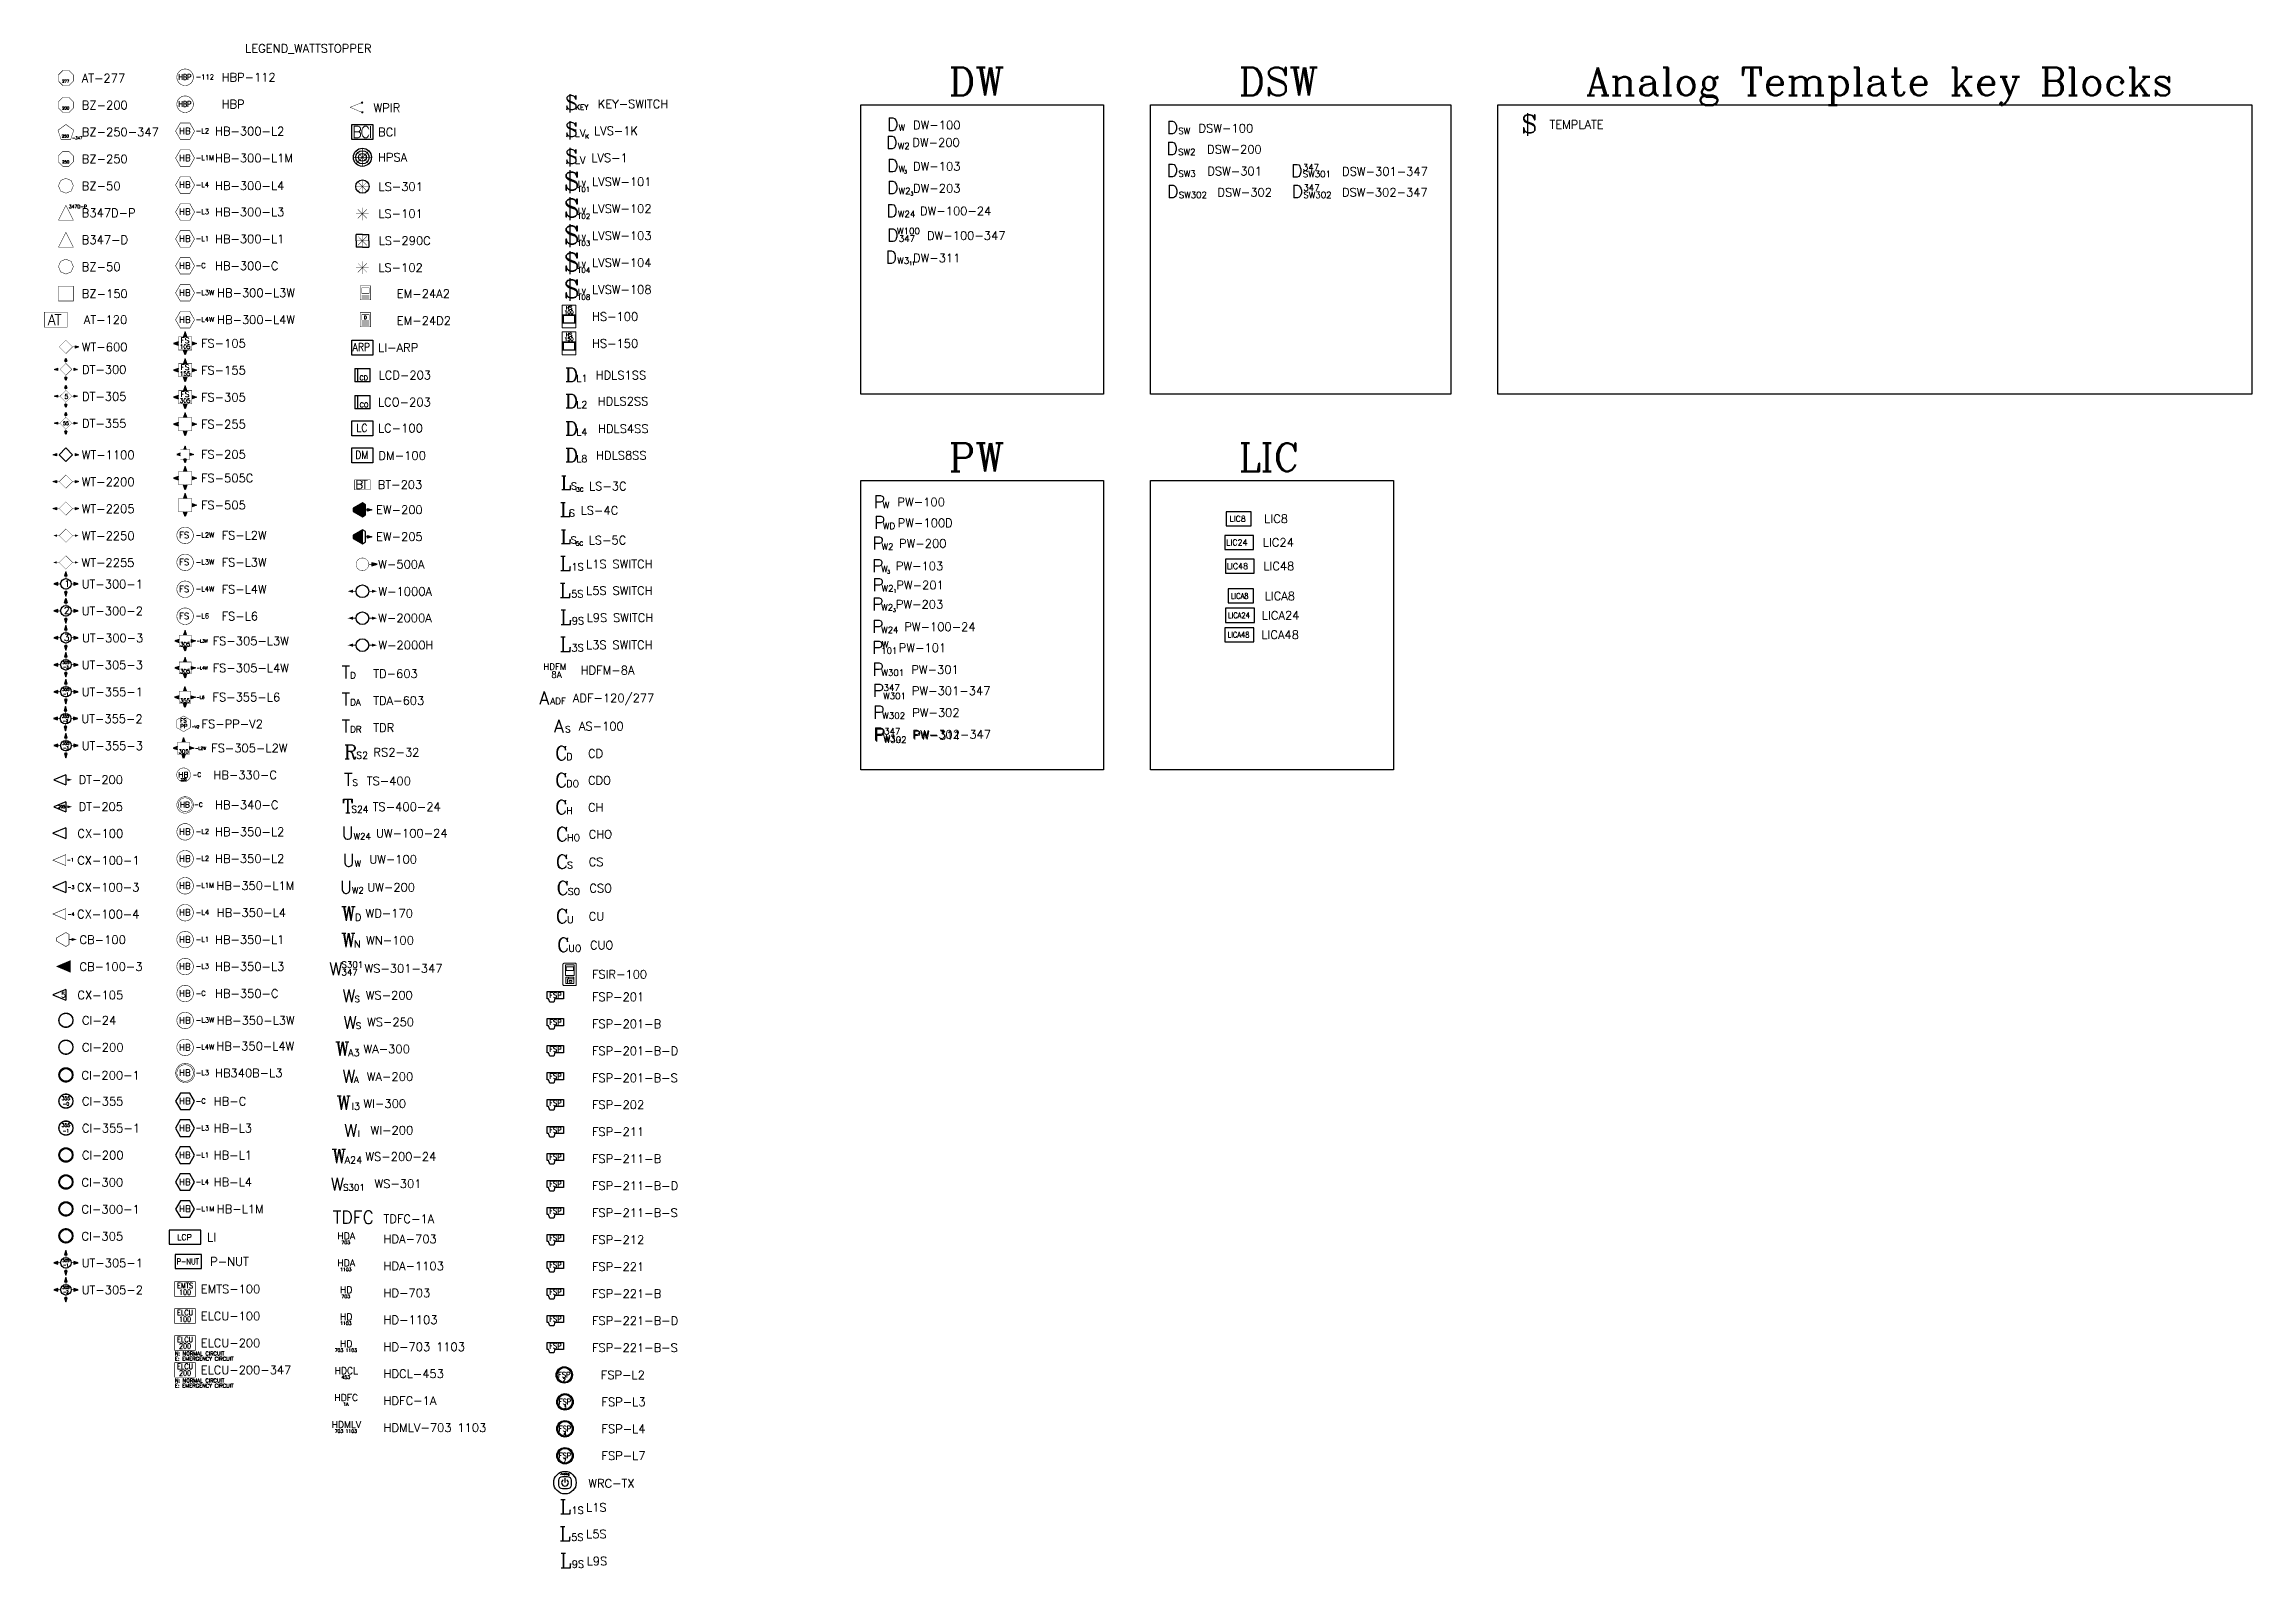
# Paper-space layout 'Analog' of a CAD drawing. Header units: inches. Extents: x 7 to 39, y -6.1 to 16.
import ezdxf
from ezdxf.enums import TextEntityAlignment as Align

# ---------------------------------------------------------------- set-up
doc = ezdxf.new("R2010")
doc.units = ezdxf.units.IN
doc.header["$MEASUREMENT"] = 0
doc.set_wipeout_variables(frame=1)
doc.layers.add('WATTSTOPPER', color=160, linetype='Continuous')
doc.styles.add('FSL12-1', font='complex.shx')
doc.styles.add('ROMANC', font='COMPLEX.SHX')
doc.styles.add('SIMPLEX85', font='SIMPLEX.shx', dxfattribs={"width": 0.85})
doc.styles.add('WS8th', font='complex.shx', dxfattribs={"height": 0.1875})
doc.styles.add('WSNotes', font='complex.shx', dxfattribs={"height": 10.625})

psp = doc.layouts.new('Analog')

# ---------------------------------------------------------------- texts
at = {"attachment_point": 1, "style": 'WS8th'}
for s, width, insert, char_height in [('DW', 1.2806, (20.09, 15.655), 0.4082), ('DSW', 1.2806, (24.289, 15.655), 0.4082), ('Analog Template key Blocks', 10.57563, (29.32, 15.655), 0.40819), ('PW', 1.2806, (20.09, 10.213), 0.4082), ('LIC', 1.2806, (24.289, 10.213), 0.4082)]:
    psp.add_mtext_dynamic_manual_height_columns(s, width=width, gutter_width=0.938, heights=[0], dxfattribs=dict(at, insert=insert, char_height=char_height))
at = {"layer": 'WATTSTOPPER', "style": 'WS8th'}
psp.add_attdef('LEGEND_WATTSTOPPER', (9.894, 15.869), 'WS-100', height=0.1224, dxfattribs=at)

# ---------------------------------------------------------------- blocks, each defined once
blk = doc.blocks.new('*U56')
at = {"layer": 'WATTSTOPPER', "style": 'WS8th'}
blk.add_text('TS-400', height=0.1224, dxfattribs=at).set_placement((0.232, -0.06))
at = {"layer": 'WATTSTOPPER', "linetype": 'Continuous', "attachment_point": 1, "style": 'FSL12-1'}
for s, insert, char_height, width in [('T', (-0.1, 0.115), 0.184, 1.2852), ('S', (0.025, 0.024), 0.0918, 0.81759)]:
    blk.add_mtext(s, dxfattribs=dict(at, insert=insert, char_height=char_height, width=width))
blk = doc.blocks.new('*U55')
at = {"layer": 'WATTSTOPPER', "linetype": 'Continuous'}
blk.add_hatch(color=256, dxfattribs=at).paths.add_polyline_path([(0.193, 0), (0.119, -0.022), (0.119, 0.023)])
at = {"layer": 'WATTSTOPPER', "linetype": 'Continuous', "const_width": 0.00765}
blk.add_lwpolyline([(0.081, 0.075), (0.035, 0.101), (-0.098, 0.024), (-0.098, -0.024), (0.035, -0.101), (0.081, -0.074)], close=True, dxfattribs=at)
at = {"layer": 'WATTSTOPPER', "linetype": 'Continuous', "const_width": 0.0127}
blk.add_lwpolyline([(0.081, 0), (0.119, 0)], dxfattribs=at)
at = {"layer": 'WATTSTOPPER', "style": 'WS8th'}
blk.add_text('CB-100', height=0.1224, dxfattribs=at).set_placement((0.233, -0.065))
blk = doc.blocks.new('*U57')
at = {"layer": 'WATTSTOPPER', "linetype": 'Continuous'}
h = blk.add_hatch(color=256, dxfattribs=at)
edge = h.paths.add_edge_path()
edge.add_arc((0.061, 0.073), 0.0172, -45, 315)
h = blk.add_hatch(color=256, dxfattribs=at)
edge = h.paths.add_edge_path()
edge.add_arc((0.065, -0.067), 0.0172, -45, 315)
at = {"layer": 'WATTSTOPPER', "linetype": 'Continuous', "const_width": 0.00574}
for points in [[(0.059, 0.074), (-0.112, 0.006)], [(-0.112, 0.006), (0.056, -0.067)]]:
    blk.add_lwpolyline(points, dxfattribs=at)
at = {"layer": 'WATTSTOPPER', "style": 'WS8th'}
blk.add_text('WPIR', height=0.1224, dxfattribs=at).set_placement((0.227, -0.063))
at = {"layer": 'WATTSTOPPER', "flags": 2}
blk.add_attdef('WPIR', (0.068, -0.072), '', height=0.00459, rotation=315, dxfattribs=at)
blk = doc.blocks.new('*U58')
at = {"layer": 'WATTSTOPPER', "style": 'WS8th'}
blk.add_text('WA-200', height=0.1224, dxfattribs=at).set_placement((0.231, -0.06))
at = {"layer": 'WATTSTOPPER', "linetype": 'Continuous', "attachment_point": 1, "style": 'FSL12-1'}
for s, insert, char_height, width in [('W', (-0.125, 0.098), 0.184, 0.8262), ('A', (0.045, 0.002), 0.0918, 0.60244)]:
    blk.add_mtext(s, dxfattribs=dict(at, insert=insert, char_height=char_height, width=width))
blk = doc.blocks.new('*U75')
at = {"layer": 'WATTSTOPPER', "linetype": 'Continuous'}
for p, q in [((-0.106, 0.092), (-0.106, -0.103)), ((-0.106, 0.092), (0.115, 0.092)), ((0.115, -0.103), (0.115, 0.092)), ((0.115, -0.103), (-0.106, -0.103))]:
    blk.add_line(p, q, dxfattribs=at)
at = {"layer": 'WATTSTOPPER', "style": 'WS8th'}
blk.add_text('LCO-203', height=0.1224, dxfattribs=at).set_placement((0.229, -0.065))
at = {"layer": 'WATTSTOPPER', "linetype": 'Continuous', "attachment_point": 1, "style": 'FSL12-1'}
for s, insert, char_height, width in [('L', (-0.096, 0.077), 0.172, 0.56227), ('CO', (-0.036, -0.01), 0.0688, 0.49342)]:
    blk.add_mtext(s, dxfattribs=dict(at, insert=insert, char_height=char_height, width=width))
blk = doc.blocks.new('*U76')
at = {"layer": 'WATTSTOPPER'}
for p, q in [((-0.092, 0), (-0.092, 0.092)), ((0, 0.092), (-0.092, 0.092)), ((-0.092, 0), (-0.092, -0.092)), ((0, 0.092), (0.092, 0.092)), ((0.092, 0), (0.092, 0.092)), ((0.092, 0), (0.092, -0.092)), ((0, -0.092), (-0.092, -0.092)), ((0, -0.092), (0.092, -0.092))]:
    blk.add_line(p, q, dxfattribs=at)
at = {"layer": 'WATTSTOPPER', "linetype": 'Continuous', "const_width": 0.00574}
for points in [[(-0.092, 0), (0.092, 0)], [(-0.065, -0.065), (0.065, 0.065)], [(0.065, -0.065), (-0.065, 0.065)], [(0, -0.092), (0, 0.092)]]:
    blk.add_lwpolyline(points, dxfattribs=at)
at = {"layer": 'WATTSTOPPER', "style": 'WS8th'}
blk.add_text('LS-290C', height=0.1224, dxfattribs=at).set_placement((0.235, -0.06))
blk = doc.blocks.new('*U60')
at = {"layer": 'WATTSTOPPER', "style": 'WS8th'}
blk.add_text('WI-200', height=0.1224, dxfattribs=at).set_placement((0.231, -0.065))
at = {"layer": 'WATTSTOPPER', "linetype": 'Continuous', "insert": (-0.151, 0.084), "char_height": 0.184, "attachment_point": 1, "style": 'FSL12-1'}
blk.add_mtext('W', dxfattribs=at)
at = {"layer": 'WATTSTOPPER', "linetype": 'Continuous', "insert": (0.045, -0.008), "char_height": 0.0918, "width": 0.86349, "attachment_point": 1, "style": 'FSL12-1'}
blk.add_mtext('I', dxfattribs=at)
blk = doc.blocks.new('*U61')
at = {"layer": 'WATTSTOPPER', "style": 'WS8th'}
blk.add_text('TS-400-24', height=0.1224, dxfattribs=at).set_placement((0.232, -0.061))
at = {"layer": 'WATTSTOPPER', "linetype": 'Continuous', "attachment_point": 1, "style": 'FSL12-1'}
for s, insert, char_height, width in [('T', (-0.209, 0.109), 0.194, 1.3608), ('S24', (-0.078, 0.012), 0.0972, 0.86569)]:
    blk.add_mtext(s, dxfattribs=dict(at, insert=insert, char_height=char_height, width=width))
blk = doc.blocks.new('*U62')
at = {"layer": 'WATTSTOPPER', "style": 'WS8th'}
blk.add_text('WA-300', height=0.1224, dxfattribs=at).set_placement((0.23, -0.069))
at = {"layer": 'WATTSTOPPER', "linetype": 'Continuous', "attachment_point": 1, "style": 'FSL12-1'}
for s, insert, char_height, width in [('W', (-0.182, 0.097), 0.204, 0.918), ('A3', (0.007, -0.009), 0.102, 0.66937)]:
    blk.add_mtext(s, dxfattribs=dict(at, insert=insert, char_height=char_height, width=width))
blk = doc.blocks.new('*U63')
at = {"layer": 'WATTSTOPPER', "style": 'WS8th'}
blk.add_text('AS-100', height=0.1224, dxfattribs=at).set_placement((0.231, -0.06))
at = {"layer": 'WATTSTOPPER', "linetype": 'Continuous', "attachment_point": 1, "style": 'FSL12-1'}
for s, insert, char_height, width in [('A', (-0.129, 0.094), 0.184, 1.2852), ('S', (0.033, 0.003), 0.0918, 0.81759)]:
    blk.add_mtext(s, dxfattribs=dict(at, insert=insert, char_height=char_height, width=width))
blk = doc.blocks.new('*U73')
at = {"layer": 'WATTSTOPPER', "linetype": 'Continuous'}
for p, q in [((-0.116, 0.096), (0.109, 0.096)), ((-0.116, 0.096), (-0.116, -0.099)), ((0.109, -0.099), (0.109, 0.096)), ((0.109, -0.099), (-0.116, -0.099))]:
    blk.add_line(p, q, dxfattribs=at)
at = {"layer": 'WATTSTOPPER', "style": 'WS8th'}
blk.add_text('LCD-203', height=0.1224, dxfattribs=at).set_placement((0.23, -0.061))
at = {"layer": 'WATTSTOPPER', "linetype": 'Continuous', "attachment_point": 1, "style": 'FSL12-1'}
for s, insert, char_height, width in [('L', (-0.106, 0.081), 0.172, 0.56227), ('CD', (-0.047, -0.006), 0.0688, 0.49342)]:
    blk.add_mtext(s, dxfattribs=dict(at, insert=insert, char_height=char_height, width=width))
blk = doc.blocks.new('*U74')
at = {"layer": 'WATTSTOPPER', "linetype": 'Continuous', "const_width": 0.00574}
for points in [[(-0.092, 0), (0.092, 0)], [(-0.065, -0.065), (0.065, 0.065)], [(0.065, -0.065), (-0.065, 0.065)], [(0, -0.092), (0, 0.092)]]:
    blk.add_lwpolyline(points, dxfattribs=at)
at = {"layer": 'WATTSTOPPER', "style": 'WS8th'}
blk.add_text('LS-101', height=0.1224, dxfattribs=at).set_placement((0.23, -0.059))
blk = doc.blocks.new('*U59')
at = {"layer": 'WATTSTOPPER', "style": 'WS8th'}
blk.add_text('WI-300', height=0.1224, dxfattribs=at).set_placement((0.233, -0.07))
at = {"layer": 'WATTSTOPPER', "linetype": 'Continuous', "insert": (-0.157, 0.104), "char_height": 0.204, "attachment_point": 1, "style": 'FSL12-1'}
blk.add_mtext('W', dxfattribs=at)
at = {"layer": 'WATTSTOPPER', "linetype": 'Continuous', "insert": (0.061, 0.003), "char_height": 0.102, "width": 0.95944, "attachment_point": 1, "style": 'FSL12-1'}
blk.add_mtext('I3', dxfattribs=at)
blk = doc.blocks.new('*U64')
at = {"layer": 'WATTSTOPPER', "style": 'WS8th'}
blk.add_text('WS-200-24', height=0.1224, dxfattribs=at).set_placement((0.229, -0.068))
at = {"layer": 'WATTSTOPPER', "linetype": 'Continuous', "attachment_point": 1, "style": 'FSL12-1'}
for s, insert, char_height, width in [('W', (-0.259, 0.1), 0.204, 0.918), ('A24', (-0.071, -0.006), 0.102, 0.66937)]:
    blk.add_mtext(s, dxfattribs=dict(at, insert=insert, char_height=char_height, width=width))
blk = doc.blocks.new('*U65')
at = {"layer": 'WATTSTOPPER', "style": 'WS8th'}
blk.add_text('DW-100', height=0.1224, dxfattribs=at).set_placement((0.233, -0.069))
at = {"layer": 'WATTSTOPPER', "linetype": 'Continuous', "attachment_point": 1, "style": 'FSL12-1'}
for s, insert, char_height, width in [('D', (-0.146, 0.095), 0.184, 0.8262), ('W', (0.024, 0), 0.0918, 0.60244)]:
    blk.add_mtext(s, dxfattribs=dict(at, insert=insert, char_height=char_height, width=width))
blk = doc.blocks.new('*U66')
at = {"layer": 'WATTSTOPPER', "style": 'WS8th'}
blk.add_text('PW-100', height=0.1224, dxfattribs=at).set_placement((0.227, -0.059))
at = {"layer": 'WATTSTOPPER', "linetype": 'Continuous', "attachment_point": 1, "style": 'FSL12-1'}
for s, insert, char_height, width in [('P', (-0.119, 0.098), 0.184, 0.8262), ('W', (0.014, 0.003), 0.0918, 0.60244)]:
    blk.add_mtext(s, dxfattribs=dict(at, insert=insert, char_height=char_height, width=width))
blk = doc.blocks.new('*U67')
at = {"layer": 'WATTSTOPPER', "style": 'WS8th'}
blk.add_text('UW-100', height=0.1224, dxfattribs=at).set_placement((0.234, -0.063))
at = {"layer": 'WATTSTOPPER', "linetype": 'Continuous', "attachment_point": 1, "style": 'FSL12-1'}
for s, insert, char_height, width in [('U', (-0.149, 0.078), 0.184, 0.8262), ('W', (0.021, -0.017), 0.0918, 0.60244)]:
    blk.add_mtext(s, dxfattribs=dict(at, insert=insert, char_height=char_height, width=width))
blk = doc.blocks.new('*U68')
at = {"layer": 'WATTSTOPPER'}
blk.add_lwpolyline([(-0.145, 0.101), (0.158, 0.101), (0.158, -0.115), (-0.145, -0.115)], close=True, dxfattribs=at)
at = {"layer": 'WATTSTOPPER', "style": 'WS8th'}
blk.add_text('LC-100', height=0.1224, dxfattribs=at).set_placement((0.232, -0.064))
at = {"layer": 'WATTSTOPPER', "insert": (-0.079, 0.058), "char_height": 0.11475, "width": 0.31716, "attachment_point": 1, "style": 'SIMPLEX85'}
blk.add_mtext('{\\Fcomplex.shx;LC}', dxfattribs=at)
blk = doc.blocks.new('*U69')
at = {"layer": 'WATTSTOPPER', "linetype": 'Continuous', "const_width": 0.00574}
for points in [[(-0.092, 0), (0.092, 0)], [(-0.065, -0.065), (0.065, 0.065)], [(-0.065, 0.065), (0.065, -0.065)], [(0, -0.087), (0, 0.097)]]:
    blk.add_lwpolyline(points, dxfattribs=at)
at = {"layer": 'WATTSTOPPER', "linetype": 'Continuous'}
blk.add_circle((0, 0), 0.0968, dxfattribs=at)
at = {"layer": 'WATTSTOPPER', "style": 'WS8th'}
blk.add_text('LS-301', height=0.1224, dxfattribs=at).set_placement((0.232, -0.063))
blk = doc.blocks.new('*U70')
at = {"layer": 'WATTSTOPPER', "style": 'WS8th'}
blk.add_text('DW-100-24', height=0.1224, dxfattribs=at).set_placement((0.228, -0.062))
at = {"layer": 'WATTSTOPPER', "linetype": 'Continuous', "attachment_point": 1, "style": 'FSL12-1'}
for s, insert, char_height, width in [('D', (-0.262, 0.096), 0.184, 0.8262), ('W24', (-0.092, 0.001), 0.0918, 0.60244)]:
    blk.add_mtext(s, dxfattribs=dict(at, insert=insert, char_height=char_height, width=width))
blk = doc.blocks.new('*U71')
at = {"layer": 'WATTSTOPPER', "style": 'WS8th'}
blk.add_text('PW-100-24', height=0.1224, dxfattribs=at).set_placement((0.233, -0.061))
at = {"layer": 'WATTSTOPPER', "linetype": 'Continuous', "attachment_point": 1, "style": 'FSL12-1'}
for s, insert, char_height, width in [('P', (-0.235, 0.097), 0.184, 0.8262), ('W24', (-0.102, 0.001), 0.0918, 0.60244)]:
    blk.add_mtext(s, dxfattribs=dict(at, insert=insert, char_height=char_height, width=width))
blk = doc.blocks.new('*U72')
at = {"layer": 'WATTSTOPPER', "style": 'WS8th'}
blk.add_text('UW-100-24', height=0.1224, dxfattribs=at).set_placement((0.229, -0.064))
at = {"layer": 'WATTSTOPPER', "linetype": 'Continuous', "attachment_point": 1, "style": 'FSL12-1'}
for s, insert, char_height, width in [('U', (-0.266, 0.093), 0.184, 0.8262), ('W24', (-0.096, -0.003), 0.0918, 0.60244)]:
    blk.add_mtext(s, dxfattribs=dict(at, insert=insert, char_height=char_height, width=width))
blk = doc.blocks.new('*U77')
at = {"layer": 'WATTSTOPPER'}
blk.add_lwpolyline([(-0.148, 0.107), (0.155, 0.107), (0.155, -0.109), (-0.148, -0.109)], close=True, dxfattribs=at)
at = {"layer": 'WATTSTOPPER', "style": 'WS8th'}
blk.add_text('LI-ARP', height=0.1224, dxfattribs=at).set_placement((0.23, -0.064))
at = {"layer": 'WATTSTOPPER', "insert": (-0.138, 0.064), "char_height": 0.11475, "width": 0.31716, "attachment_point": 1, "style": 'SIMPLEX85'}
blk.add_mtext('{\\Fcomplex|c0;ARP}', dxfattribs=at)
blk = doc.blocks.new('*U79')
at = {"layer": 'WATTSTOPPER', "linetype": 'Continuous'}
blk.add_hatch(color=256, dxfattribs=at).paths.add_polyline_path([(0.212, 0), (0.138, 0.023), (0.138, -0.023)])
for p, q in [((0.212, 0), (0.138, 0.023)), ((0.138, 0.023), (0.138, -0.023)), ((0.138, -0.023), (0.212, 0))]:
    blk.add_line(p, q, dxfattribs=at)
at = {"layer": 'WATTSTOPPER', "linetype": 'Continuous', "const_width": 0.00574}
blk.add_lwpolyline([(0.092, 0, 1), (-0.092, 0, 1)], format="xyb", close=True, dxfattribs=at)
at = {"layer": 'WATTSTOPPER', "linetype": 'Continuous', "const_width": 0.0115}
blk.add_lwpolyline([(0.092, 0), (0.138, 0)], dxfattribs=at)
at = {"layer": 'WATTSTOPPER', "style": 'WS8th'}
blk.add_text('W-500A', height=0.1224, dxfattribs=at).set_placement((0.229, -0.061))
at = {"layer": 'WATTSTOPPER', "linetype": 'Continuous', "style": 'FSL12-1', "flags": 2}
blk.add_attdef('5', (-0.042, -0.059), '', height=0.115, dxfattribs=at)
blk = doc.blocks.new('*U80')
at = {"layer": 'WATTSTOPPER', "linetype": 'Continuous'}
for points in [[(-0.212, 0), (-0.138, -0.023), (-0.138, 0.023)], [(0.212, 0), (0.138, 0.023), (0.138, -0.023)]]:
    blk.add_hatch(color=256, dxfattribs=at).paths.add_polyline_path(points)
at = {"layer": 'WATTSTOPPER', "linetype": 'Continuous', "const_width": 0.0115}
for points in [[(-0.138, 0), (-0.092, 0)], [(0.092, 0), (0.138, 0)]]:
    blk.add_lwpolyline(points, dxfattribs=at)
at = {"layer": 'WATTSTOPPER', "linetype": 'Continuous', "const_width": 0.00574}
blk.add_lwpolyline([(0.092, 0, 1), (-0.092, 0, 1)], format="xyb", close=True, dxfattribs=at)
at = {"layer": 'WATTSTOPPER', "linetype": 'Continuous'}
blk.add_circle((0, 0), 0.0918, dxfattribs=at)
at = {"layer": 'WATTSTOPPER', "style": 'WS8th'}
blk.add_text('W-1000A', height=0.1224, dxfattribs=at).set_placement((0.232, -0.064))
at = {"layer": 'WATTSTOPPER', "linetype": 'Continuous', "style": 'FSL12-1', "flags": 2}
blk.add_attdef('1', (-0.028, -0.059), '', height=0.115, dxfattribs=at)
blk = doc.blocks.new('*U81')
at = {"layer": 'WATTSTOPPER', "linetype": 'Continuous'}
for points in [[(-0.212, 0), (-0.138, -0.023), (-0.138, 0.023)], [(0.212, 0), (0.138, 0.023), (0.138, -0.023)]]:
    blk.add_hatch(color=256, dxfattribs=at).paths.add_polyline_path(points)
at = {"layer": 'WATTSTOPPER', "linetype": 'Continuous', "const_width": 0.0115}
for points in [[(-0.138, 0), (-0.092, 0)], [(0.092, 0), (0.138, 0)]]:
    blk.add_lwpolyline(points, dxfattribs=at)
at = {"layer": 'WATTSTOPPER', "linetype": 'Continuous', "const_width": 0.00574}
blk.add_lwpolyline([(0.092, 0, 1), (-0.092, 0, 1)], format="xyb", close=True, dxfattribs=at)
at = {"layer": 'WATTSTOPPER', "linetype": 'Continuous'}
blk.add_circle((0, 0), 0.0918, dxfattribs=at)
at = {"layer": 'WATTSTOPPER', "style": 'WS8th'}
blk.add_text('W-2000A', height=0.1224, dxfattribs=at).set_placement((0.229, -0.059))
at = {"layer": 'WATTSTOPPER', "linetype": 'Continuous', "style": 'FSL12-1', "flags": 2}
blk.add_attdef('2', (-0.042, -0.059), '', height=0.115, dxfattribs=at)
blk = doc.blocks.new('*U82')
at = {"layer": 'WATTSTOPPER', "linetype": 'Continuous'}
for points in [[(-0.212, 0), (-0.138, -0.023), (-0.138, 0.023)], [(0.212, 0), (0.138, 0.023), (0.138, -0.023)]]:
    blk.add_hatch(color=256, dxfattribs=at).paths.add_polyline_path(points)
at = {"layer": 'WATTSTOPPER', "linetype": 'Continuous', "const_width": 0.0115}
for points in [[(-0.138, 0), (-0.092, 0)], [(0.092, 0), (0.138, 0)]]:
    blk.add_lwpolyline(points, dxfattribs=at)
at = {"layer": 'WATTSTOPPER', "linetype": 'Continuous', "const_width": 0.00574}
blk.add_lwpolyline([(0.092, 0, 1), (-0.092, 0, 1)], format="xyb", close=True, dxfattribs=at)
at = {"layer": 'WATTSTOPPER', "linetype": 'Continuous'}
blk.add_circle((0, 0), 0.0918, dxfattribs=at)
at = {"layer": 'WATTSTOPPER', "style": 'WS8th'}
blk.add_text('W-2000H', height=0.1224, dxfattribs=at).set_placement((0.232, -0.06))
at = {"layer": 'WATTSTOPPER', "linetype": 'Continuous', "style": 'FSL12-1', "flags": 2}
blk.add_attdef('H', (-0.056, -0.059), '', height=0.115, dxfattribs=at)
blk = doc.blocks.new('*U86')
at = {"layer": 'WATTSTOPPER'}
blk.add_lwpolyline([(-0.153, 0.111), (0.15, 0.111), (0.15, -0.105), (-0.153, -0.105)], close=True, dxfattribs=at)
at = {"layer": 'WATTSTOPPER', "style": 'WS8th'}
blk.add_text('DM-100', height=0.1224, dxfattribs=at).set_placement((0.23, -0.06))
at = {"layer": 'WATTSTOPPER', "insert": (-0.106, 0.068), "char_height": 0.11475, "width": 0.31716, "attachment_point": 1, "style": 'SIMPLEX85'}
blk.add_mtext('{\\Fcomplex|c0;DM}', dxfattribs=at)
blk = doc.blocks.new('*U87')
at = {"layer": 'WATTSTOPPER'}
for s, height, style, p in [('L', 0.21, 'ROMANC', (-0.155, -0.096)), ('1S', 0.1052, 'ROMANC', (0.016, -0.096)), ('L1S SWITCH', 0.1224, 'WS8th', (0.228, -0.063))]:
    blk.add_text(s, height=height, dxfattribs=dict(at, style=style)).set_placement(p)
blk = doc.blocks.new('*U88')
at = {"layer": 'WATTSTOPPER'}
for s, height, style, p in [('L', 0.21, 'ROMANC', (-0.16, -0.101)), ('5S', 0.1052, 'ROMANC', (0.012, -0.101)), ('L5S SWITCH', 0.1224, 'WS8th', (0.229, -0.062))]:
    blk.add_text(s, height=height, dxfattribs=dict(at, style=style)).set_placement(p)
blk = doc.blocks.new('*U89')
at = {"layer": 'WATTSTOPPER'}
for s, height, style, p in [('L', 0.21, 'ROMANC', (-0.15, -0.1)), ('9S', 0.1052, 'ROMANC', (0.021, -0.1)), ('L9S SWITCH', 0.1224, 'WS8th', (0.236, -0.064))]:
    blk.add_text(s, height=height, dxfattribs=dict(at, style=style)).set_placement(p)
blk = doc.blocks.new('*U90')
at = {"layer": 'WATTSTOPPER', "style": 'WS8th'}
blk.add_text('WN-100', height=0.1224, dxfattribs=at).set_placement((0.229, -0.065))
at = {"layer": 'WATTSTOPPER', "linetype": 'Continuous', "attachment_point": 1, "style": 'FSL12-1'}
for s, insert, char_height, width in [('W', (-0.134, 0.101), 0.204, 0.918), ('N', (0.055, -0.005), 0.102, 0.66937)]:
    blk.add_mtext(s, dxfattribs=dict(at, insert=insert, char_height=char_height, width=width))
blk = doc.blocks.new('*U78')
at = {"layer": 'WATTSTOPPER', "style": 'WS8th'}
blk.add_text('WD-170', height=0.1224, dxfattribs=at).set_placement((0.229, -0.063))
at = {"layer": 'WATTSTOPPER', "linetype": 'Continuous', "attachment_point": 1, "style": 'FSL12-1'}
for s, insert, char_height, width in [('W', (-0.124, 0.095), 0.204, 3.043), ('D', (0.076, -0.008), 0.102, 0.61625)]:
    blk.add_mtext(s, dxfattribs=dict(at, insert=insert, char_height=char_height, width=width))
blk = doc.blocks.new('*U83')
at = {"layer": 'WATTSTOPPER', "style": 'WS8th'}
blk.add_text('DW-200', height=0.1224, dxfattribs=at).set_placement((0.236, -0.064))
at = {"layer": 'WATTSTOPPER', "linetype": 'Continuous', "attachment_point": 1, "style": 'FSL12-1'}
for s, insert, char_height, width in [('D', (-0.145, 0.088), 0.184, 0.8262), ('W2', (0.025, -0.007), 0.0918, 0.60244)]:
    blk.add_mtext(s, dxfattribs=dict(at, insert=insert, char_height=char_height, width=width))
blk = doc.blocks.new('*U84')
at = {"layer": 'WATTSTOPPER', "style": 'WS8th'}
blk.add_text('PW-200', height=0.1224, dxfattribs=at).set_placement((0.235, -0.059))
at = {"layer": 'WATTSTOPPER', "linetype": 'Continuous', "attachment_point": 1, "style": 'FSL12-1'}
for s, insert, char_height, width in [('P', (-0.152, 0.097), 0.184, 0.8262), ('W2', (-0.019, 0.002), 0.0918, 0.60244)]:
    blk.add_mtext(s, dxfattribs=dict(at, insert=insert, char_height=char_height, width=width))
blk = doc.blocks.new('*U85')
at = {"layer": 'WATTSTOPPER', "style": 'WS8th'}
blk.add_text('UW-200', height=0.1224, dxfattribs=at).set_placement((0.231, -0.062))
at = {"layer": 'WATTSTOPPER', "linetype": 'Continuous', "attachment_point": 1, "style": 'FSL12-1'}
for s, insert, char_height, width in [('U', (-0.162, 0.096), 0.184, 0.8262), ('W2', (0.008, 0), 0.0918, 0.60244)]:
    blk.add_mtext(s, dxfattribs=dict(at, insert=insert, char_height=char_height, width=width))
blk = doc.blocks.new('*U148')
at = {"layer": 'WATTSTOPPER'}
for s, height, style, p in [('R', 0.202, 'ROMANC', (-0.199, -0.099)), ('S2', 0.1008, 'ROMANC', (-0.02, -0.099)), ('RS2-32', 0.1224, 'WS8th', (0.23, -0.066))]:
    blk.add_text(s, height=height, dxfattribs=dict(at, style=style)).set_placement(p)
blk = doc.blocks.new('key_DT-300')
at = {"layer": 'WATTSTOPPER'}
for points in [[(-0.114, -0.014), (-0.16, 0.001), (-0.114, 0.016)], [(0.003, 0.163), (0.018, 0.118), (-0.013, 0.118)], [(0.165, 0.001), (0.119, -0.014), (0.119, 0.016)], [(0.018, -0.116), (0.003, -0.161), (-0.013, -0.116)]]:
    blk.add_hatch(color=256, dxfattribs=at).paths.add_polyline_path(points)
for p, q in [((-0.16, 0.001), (-0.114, 0.016)), ((-0.114, -0.014), (-0.16, 0.001)), ((-0.114, -0.014), (-0.114, 0.016)), ((-0.013, 0.118), (0.003, 0.163)), ((-0.013, 0.118), (0.018, 0.118)), ((0.003, 0.163), (0.018, 0.118)), ((0.119, 0.016), (0.165, 0.001)), ((0.119, 0.016), (0.119, -0.014)), ((0.165, 0.001), (0.119, -0.014)), ((0.003, -0.161), (-0.013, -0.116)), ((0.018, -0.116), (-0.013, -0.116)), ((0.018, -0.116), (0.003, -0.161))]:
    blk.add_line(p, q, dxfattribs=at)
at = {"layer": 'WATTSTOPPER', "const_width": 0.00381}
for points in [[(-0.114, 0.001), (-0.084, 0.001)], [(0.003, 0.087), (0.003, 0.118)], [(0.089, 0.001), (0.119, 0.001)], [(0.003, -0.116), (0.003, -0.085)]]:
    blk.add_lwpolyline(points, dxfattribs=at)
at = {"layer": 'WATTSTOPPER'}
for points, const_width in [([(-0.084, 0.001), (0.003, -0.085), (0.089, 0.001), (0.003, 0.087)], 0.00381), ([(0.089, 0.001), (0.003, 0.087), (-0.084, 0.001), (0.003, -0.085)], 0.00152)]:
    blk.add_lwpolyline(points, close=True, dxfattribs=dict(at, const_width=const_width))
at = {"layer": 'WATTSTOPPER', "style": 'WS8th'}
blk.add_attdef('LEGEND_WATTSTOPPER', (0.237, -0.063), '', height=0.122, dxfattribs=at)
blk = doc.blocks.new('key_DT-200')
at = {"layer": 'WATTSTOPPER', "linetype": 'Continuous'}
blk.add_hatch(color=256, dxfattribs=at).paths.add_polyline_path([(0.07, 0.016), (0.07, -0.024), (0.136, -0.004)])
for p, q in [((0.047, 0.068), (-0.125, -0.004)), ((0.047, 0.068), (0.047, -0.075)), ((-0.125, -0.004), (0.047, -0.075))]:
    blk.add_line(p, q, dxfattribs=at)
at = {"layer": 'WATTSTOPPER', "linetype": 'Continuous', "const_width": 0.00574}
blk.add_lwpolyline([(0.047, 0.068), (-0.125, -0.004), (0.047, -0.075)], close=True, dxfattribs=at)
blk.add_lwpolyline([(0.047, -0.004), (0.07, -0.004)], dxfattribs=at)
at = {"layer": 'WATTSTOPPER', "style": 'WS8th'}
blk.add_attdef('LEGEND_WATTSTOPPER', (0.232, -0.064), '', height=0.122, dxfattribs=at)
blk = doc.blocks.new('key_LS-4C')
at = {"layer": 'WATTSTOPPER', "style": 'ROMANC'}
for s, height, p in [('L', 0.202, (-0.072, -0.092)), ('S', 0.101, (0.061, -0.092))]:
    blk.add_text(s, height=height, dxfattribs=at).set_placement(p)
at = {"layer": 'WATTSTOPPER', "style": 'WS8th'}
blk.add_attdef('LEGEND_WATTSTOPPER', (0.23, -0.065), '', height=0.122, dxfattribs=at)
blk = doc.blocks.new('key_WT-600')
at = {"layer": 'WATTSTOPPER'}
blk.add_hatch(color=256, dxfattribs=at).paths.add_polyline_path([(0.182, 0), (0.131, -0.017), (0.131, 0.017)])
for p, q in [((0.131, 0.017), (0.182, 0)), ((0.131, 0.017), (0.131, -0.017)), ((0.182, 0), (0.131, -0.017))]:
    blk.add_line(p, q, dxfattribs=at)
for points, const_width in [([(-0.099, 0), (-0.001, -0.097), (0.096, 0), (-0.001, 0.097)], 0.0043), ([(0.096, 0), (-0.001, 0.097), (-0.099, 0), (-0.001, -0.097)], 0.00172)]:
    blk.add_lwpolyline(points, close=True, dxfattribs=dict(at, const_width=const_width))
at = {"layer": 'WATTSTOPPER', "const_width": 0.0043}
blk.add_lwpolyline([(0.096, 0), (0.131, 0)], dxfattribs=at)
at = {"layer": 'WATTSTOPPER', "style": 'ROMANC', "flags": 2}
blk.add_attdef('6', (-0.025, -0.049), '', height=0.0929, dxfattribs=at)
at = {"layer": 'WATTSTOPPER', "style": 'WS8th'}
blk.add_attdef('LEGEND_WATTSTOPPER', (0.23, -0.064), '', height=0.122, dxfattribs=at)
blk = doc.blocks.new('key_WT-1100')
at = {"layer": 'WATTSTOPPER'}
for points in [[(-0.132, -0.017), (-0.183, 0), (-0.132, 0.017)], [(0.183, 0), (0.132, -0.017), (0.132, 0.017)]]:
    blk.add_hatch(color=256, dxfattribs=at).paths.add_polyline_path(points)
for p, q in [((-0.183, 0), (-0.132, 0.017)), ((-0.132, -0.017), (-0.183, 0)), ((-0.132, -0.017), (-0.132, 0.017)), ((0.132, 0.017), (0.183, 0)), ((0.132, 0.017), (0.132, -0.017)), ((0.183, 0), (0.132, -0.017))]:
    blk.add_line(p, q, dxfattribs=at)
at = {"layer": 'WATTSTOPPER', "const_width": 0.0043}
for points in [[(-0.132, 0), (-0.097, 0)], [(0.097, 0), (0.132, 0)]]:
    blk.add_lwpolyline(points, dxfattribs=at)
at = {"layer": 'WATTSTOPPER'}
for points, const_width in [([(0, 0.097), (-0.097, 0), (0, -0.097), (0.097, 0)], 0.0043), ([(0.097, 0), (0, 0.097), (-0.097, 0), (0, -0.097)], 0.00172)]:
    blk.add_lwpolyline(points, close=True, dxfattribs=dict(at, const_width=const_width))
blk.add_lwpolyline([(-0.097, 0), (0, -0.097), (0.097, 0), (0, 0.097)], close=True, dxfattribs=at)
at = {"layer": 'WATTSTOPPER', "style": 'ROMANC', "flags": 2}
blk.add_attdef('1', (-0.024, -0.049), '', height=0.0929, dxfattribs=at)
at = {"layer": 'WATTSTOPPER', "style": 'WS8th'}
blk.add_attdef('LEGEND_WATTSTOPPER', (0.23, -0.064), '', height=0.122, dxfattribs=at)
blk = doc.blocks.new('key_WT-2200')
at = {"layer": 'WATTSTOPPER'}
for points in [[(-0.132, -0.017), (-0.183, 0), (-0.132, 0.017)], [(0.183, 0), (0.132, -0.017), (0.132, 0.017)]]:
    blk.add_hatch(color=256, dxfattribs=at).paths.add_polyline_path(points)
for p, q in [((-0.183, 0), (-0.132, 0.017)), ((-0.132, -0.017), (-0.183, 0)), ((-0.132, -0.017), (-0.132, 0.017)), ((0.132, 0.017), (0.183, 0)), ((0.132, 0.017), (0.132, -0.017)), ((0.183, 0), (0.132, -0.017))]:
    blk.add_line(p, q, dxfattribs=at)
at = {"layer": 'WATTSTOPPER', "const_width": 0.0043}
for points in [[(-0.132, 0), (-0.097, 0)], [(0.097, 0), (0.132, 0)]]:
    blk.add_lwpolyline(points, dxfattribs=at)
at = {"layer": 'WATTSTOPPER'}
for points, const_width in [([(-0.097, 0), (0, -0.097), (0.097, 0), (0, 0.097)], 0.0043), ([(0.097, 0), (0, 0.097), (-0.097, 0), (0, -0.097)], 0.00172)]:
    blk.add_lwpolyline(points, close=True, dxfattribs=dict(at, const_width=const_width))
at = {"layer": 'WATTSTOPPER', "style": 'ROMANC', "flags": 2}
blk.add_attdef('2', (-0.024, -0.049), '', height=0.0929, dxfattribs=at)
at = {"layer": 'WATTSTOPPER', "style": 'WS8th'}
blk.add_attdef('LEGEND_WATTSTOPPER', (0.229, -0.064), '', height=0.122, dxfattribs=at)
blk = doc.blocks.new('key_WT-2250')
at = {"layer": 'WATTSTOPPER'}
for points in [[(-0.183, 0), (-0.132, 0.017), (-0.132, -0.017)], [(0.132, 0.017), (0.183, 0), (0.132, -0.017)]]:
    blk.add_hatch(color=256, dxfattribs=at).paths.add_polyline_path(points)
at = {"layer": 'WATTSTOPPER', "const_width": 0.0043}
for points in [[(-0.097, 0), (-0.132, 0)], [(0.132, 0), (0.097, 0)]]:
    blk.add_lwpolyline(points, dxfattribs=at)
at = {"layer": 'WATTSTOPPER'}
for points, const_width in [([(0.097, 0), (0, 0.097), (-0.097, 0), (0, -0.097)], 0.0043), ([(-0.097, 0), (0, -0.097), (0.097, 0), (0, 0.097)], 0.00172)]:
    blk.add_lwpolyline(points, close=True, dxfattribs=dict(at, const_width=const_width))
at = {"layer": 'WATTSTOPPER', "style": 'ROMANC', "flags": 2}
blk.add_attdef('H', (-0.045, -0.048), '', height=0.0929, dxfattribs=at)
at = {"layer": 'WATTSTOPPER', "style": 'WS8th'}
blk.add_attdef('LEGEND_WATTSTOPPER', (0.228, -0.064), '', height=0.122, dxfattribs=at)
blk = doc.blocks.new('key_LVS-1')
at = {"layer": 'WATTSTOPPER'}
blk.add_line((-0.08, 0.139), (-0.08, -0.127), dxfattribs=at)
at = {"layer": 'WATTSTOPPER', "style": 'ROMANC'}
for s, height, p in [('S', 0.21, (-0.15, -0.091)), ('LV', 0.1052, (-0.011, -0.091))]:
    blk.add_text(s, height=height, dxfattribs=at).set_placement(p)
at = {"layer": 'WATTSTOPPER', "style": 'WS8th'}
blk.add_attdef('LEGEND_WATTSTOPPER', (0.229, -0.064), '', height=0.122, dxfattribs=at)
blk = doc.blocks.new('key_UT-300-1')
at = {"layer": 'WATTSTOPPER', "linetype": 'Continuous'}
for points in [[(-0.177, 0), (-0.115, -0.019), (-0.115, 0.019)], [(0, 0.177), (-0.019, 0.115), (0.019, 0.115)], [(0.177, 0), (0.115, 0.019), (0.115, -0.019)], [(0, -0.177), (0.019, -0.115), (-0.019, -0.115)]]:
    blk.add_hatch(color=256, dxfattribs=at).paths.add_polyline_path(points)
for p, q in [((-0.115, 0.019), (-0.177, 0)), ((-0.177, 0), (-0.115, -0.019)), ((-0.115, -0.019), (-0.115, 0.019)), ((0, 0.177), (-0.019, 0.115)), ((-0.019, 0.115), (0.019, 0.115)), ((0.019, 0.115), (0, 0.177)), ((0.115, 0.019), (0.115, -0.019)), ((0.177, 0), (0.115, 0.019)), ((0.115, -0.019), (0.177, 0)), ((0.019, -0.115), (-0.019, -0.115)), ((-0.019, -0.115), (0, -0.177)), ((0, -0.177), (0.019, -0.115))]:
    blk.add_line(p, q, dxfattribs=at)
at = {"layer": 'WATTSTOPPER', "linetype": 'Continuous', "const_width": 0.00956}
for points in [[(-0.115, 0), (-0.076, 0)], [(0, 0.076), (0, 0.115)], [(0.076, 0), (0.115, 0)], [(0, -0.115), (0, -0.076)]]:
    blk.add_lwpolyline(points, dxfattribs=at)
at = {"layer": 'WATTSTOPPER', "linetype": 'Continuous', "const_width": 0.00478}
blk.add_lwpolyline([(0.076, 0, 1), (-0.076, 0, 1)], format="xyb", close=True, dxfattribs=at)
at = {"layer": 'WATTSTOPPER', "linetype": 'Continuous'}
blk.add_circle((0, 0), 0.0765, dxfattribs=at)
at = {"layer": 'WATTSTOPPER', "insert": (-0.022, 0.052), "char_height": 0.09562, "width": 0.0864, "attachment_point": 1}
blk.add_mtext('{\\Fcomplex|c0;1}', dxfattribs=at)
at = {"layer": 'WATTSTOPPER', "style": 'WS8th'}
blk.add_attdef('LEGEND_WATTSTOPPER', (0.228, -0.064), '', height=0.122, dxfattribs=at)
blk = doc.blocks.new('key_UT-300-2')
at = {"layer": 'WATTSTOPPER', "linetype": 'Continuous'}
for points in [[(-0.177, 0), (-0.115, -0.019), (-0.115, 0.019)], [(0, 0.177), (-0.019, 0.115), (0.019, 0.115)], [(0, 0.177), (0.019, 0.115), (-0.019, 0.115)], [(0.177, 0), (0.115, 0.019), (0.115, -0.019)], [(0, -0.177), (0.019, -0.115), (-0.019, -0.115)]]:
    blk.add_hatch(color=256, dxfattribs=at).paths.add_polyline_path(points)
for p, q in [((-0.115, 0.019), (-0.177, 0)), ((-0.177, 0), (-0.115, -0.019)), ((-0.115, -0.019), (-0.115, 0.019)), ((0, 0.177), (-0.019, 0.115)), ((-0.019, 0.115), (0, 0.177)), ((-0.019, 0.115), (0.019, 0.115)), ((0.019, 0.115), (0, 0.177)), ((0, 0.177), (0.019, 0.115)), ((0.115, 0.019), (0.115, -0.019)), ((0.177, 0), (0.115, 0.019)), ((0.115, -0.019), (0.177, 0)), ((0.019, -0.115), (-0.019, -0.115)), ((-0.019, -0.115), (0, -0.177)), ((0, -0.177), (0.019, -0.115))]:
    blk.add_line(p, q, dxfattribs=at)
at = {"layer": 'WATTSTOPPER', "linetype": 'Continuous', "const_width": 0.00956}
for points in [[(-0.115, 0), (-0.076, 0)], [(0, 0.076), (0, 0.115)], [(0.076, 0), (0.115, 0)], [(0, -0.115), (0, -0.076)]]:
    blk.add_lwpolyline(points, dxfattribs=at)
at = {"layer": 'WATTSTOPPER', "linetype": 'Continuous', "const_width": 0.00478}
blk.add_lwpolyline([(0.076, 0, 1), (-0.076, 0, 1)], format="xyb", close=True, dxfattribs=at)
at = {"layer": 'WATTSTOPPER', "linetype": 'Continuous'}
blk.add_circle((0, 0), 0.0765, dxfattribs=at)
at = {"layer": 'WATTSTOPPER', "insert": (-0.03, 0.052), "char_height": 0.09562, "width": 0.0864, "attachment_point": 1}
blk.add_mtext('{\\Fcomplex|c0;2}', dxfattribs=at)
at = {"layer": 'WATTSTOPPER', "style": 'WS8th'}
blk.add_attdef('LEGEND_WATTSTOPPER', (0.228, -0.063), '', height=0.122, dxfattribs=at)
blk = doc.blocks.new('key_UT-300-3')
at = {"layer": 'WATTSTOPPER', "linetype": 'Continuous'}
for points in [[(-0.177, 0), (-0.115, -0.019), (-0.115, 0.019)], [(0, 0.177), (-0.019, 0.115), (0.019, 0.115)], [(0.177, 0), (0.115, 0.019), (0.115, -0.019)], [(0, -0.177), (0.019, -0.115), (-0.019, -0.115)]]:
    blk.add_hatch(color=256, dxfattribs=at).paths.add_polyline_path(points)
for p, q in [((-0.115, 0.019), (-0.177, 0)), ((-0.177, 0), (-0.115, -0.019)), ((-0.115, -0.019), (-0.115, 0.019)), ((0, 0.177), (-0.019, 0.115)), ((-0.019, 0.115), (0.019, 0.115)), ((0.019, 0.115), (0, 0.177)), ((0.115, 0.019), (0.115, -0.019)), ((0.177, 0), (0.115, 0.019)), ((0.115, -0.019), (0.177, 0)), ((0.019, -0.115), (-0.019, -0.115)), ((-0.019, -0.115), (0, -0.177)), ((0, -0.177), (0.019, -0.115))]:
    blk.add_line(p, q, dxfattribs=at)
at = {"layer": 'WATTSTOPPER', "linetype": 'Continuous', "const_width": 0.00956}
for points in [[(-0.115, 0), (-0.076, 0)], [(0, 0.076), (0, 0.115)], [(0.076, 0), (0.115, 0)], [(0, -0.115), (0, -0.076)]]:
    blk.add_lwpolyline(points, dxfattribs=at)
at = {"layer": 'WATTSTOPPER', "linetype": 'Continuous', "const_width": 0.00478}
blk.add_lwpolyline([(0.076, 0, 1), (-0.076, 0, 1)], format="xyb", close=True, dxfattribs=at)
at = {"layer": 'WATTSTOPPER', "linetype": 'Continuous'}
blk.add_circle((0, 0), 0.0765, dxfattribs=at)
at = {"layer": 'WATTSTOPPER', "insert": (-0.03, 0.052), "char_height": 0.09562, "width": 0.0864, "attachment_point": 1}
blk.add_mtext('{\\Fcomplex|c0;3}', dxfattribs=at)
at = {"layer": 'WATTSTOPPER', "style": 'WS8th'}
blk.add_attdef('LEGEND_WATTSTOPPER', (0.233, -0.065), '', height=0.122, dxfattribs=at)
blk = doc.blocks.new('key_CX-100')
at = {"layer": 'WATTSTOPPER', "linetype": 'Continuous'}
for p, q in [((0.062, 0.081), (-0.124, 0.003)), ((-0.124, 0.003), (0.062, -0.076)), ((0.062, 0.081), (0.062, -0.076))]:
    blk.add_line(p, q, dxfattribs=at)
at = {"layer": 'WATTSTOPPER', "linetype": 'Continuous', "const_width": 0.00757}
blk.add_lwpolyline([(0.062, 0.081), (-0.124, 0.003), (0.062, -0.076)], close=True, dxfattribs=at)
at = {"layer": 'WATTSTOPPER', "style": 'WS8th'}
blk.add_attdef('LEGEND_WATTSTOPPER', (0.23, -0.063), '', height=0.122, dxfattribs=at)
blk = doc.blocks.new('key_CX-100-1')
at = {"layer": 'WATTSTOPPER', "linetype": 'Continuous', "const_width": 0.00765}
blk.add_lwpolyline([(0.066, 0.081), (-0.122, 0.001), (0.066, -0.078)], close=True, dxfattribs=at)
at = {"layer": 'WATTSTOPPER', "linetype": 'Continuous', "insert": (0.082, 0.031), "char_height": 0.051, "width": 0.73631, "attachment_point": 1, "style": 'FSL12-1'}
blk.add_mtext('-1', dxfattribs=at)
at = {"layer": 'WATTSTOPPER', "style": 'WS8th'}
blk.add_attdef('LEGEND_WATTSTOPPER', (0.231, -0.064), '', height=0.122, dxfattribs=at)
blk = doc.blocks.new('key_CX-100-3')
at = {"layer": 'WATTSTOPPER', "linetype": 'Continuous'}
for p, q in [((0.068, 0.078), (-0.12, -0.001)), ((0.068, 0.078), (0.068, -0.081)), ((-0.12, -0.001), (0.068, -0.081))]:
    blk.add_line(p, q, dxfattribs=at)
at = {"layer": 'WATTSTOPPER', "linetype": 'Continuous', "const_width": 0.00765}
blk.add_lwpolyline([(0.068, 0.078), (-0.12, -0.001), (0.068, -0.081)], close=True, dxfattribs=at)
at = {"layer": 'WATTSTOPPER', "linetype": 'Continuous', "insert": (0.091, 0.022), "char_height": 0.051, "width": 0.73631, "attachment_point": 1, "style": 'FSL12-1'}
blk.add_mtext('-3', dxfattribs=at)
at = {"layer": 'WATTSTOPPER', "style": 'WS8th'}
blk.add_attdef('LEGEND_WATTSTOPPER', (0.229, -0.065), '', height=0.122, dxfattribs=at)
blk = doc.blocks.new('key_CX-100-4')
at = {"layer": 'WATTSTOPPER', "linetype": 'Continuous', "const_width": 0.00765}
blk.add_lwpolyline([(0.068, 0.08), (-0.12, 0.001), (0.068, -0.079)], close=True, dxfattribs=at)
at = {"layer": 'WATTSTOPPER', "linetype": 'Continuous', "insert": (0.091, 0.024), "char_height": 0.051, "width": 0.73631, "attachment_point": 1, "style": 'FSL12-1'}
blk.add_mtext('-4', dxfattribs=at)
at = {"layer": 'WATTSTOPPER', "style": 'WS8th'}
blk.add_attdef('LEGEND_WATTSTOPPER', (0.229, -0.062), '', height=0.122, dxfattribs=at)
blk = doc.blocks.new('key_CI-200')
at = {"layer": 'WATTSTOPPER', "linetype": 'Continuous', "const_width": 0.0191}
blk.add_lwpolyline([(0.102, 0, 1), (-0.102, 0, 1)], format="xyb", close=True, dxfattribs=at)
at = {"layer": 'WATTSTOPPER', "linetype": 'Continuous'}
blk.add_circle((0, 0), 0.102, dxfattribs=at)
at = {"layer": 'WATTSTOPPER', "linetype": 'Continuous', "style": 'FSL12-1', "flags": 2}
blk.add_attdef('-0', (-0.074, -0.042), '', height=0.0765, dxfattribs=at)
at = {"layer": 'WATTSTOPPER', "style": 'WS8th'}
blk.add_attdef('LEGEND_WATTSTOPPER', (0.232, -0.063), '', height=0.122, dxfattribs=at)
blk = doc.blocks.new('key_CI-200-1')
at = {"layer": 'WATTSTOPPER', "linetype": 'Continuous', "const_width": 0.0191}
blk.add_lwpolyline([(0.102, 0, 1), (-0.102, 0, 1)], format="xyb", close=True, dxfattribs=at)
at = {"layer": 'WATTSTOPPER', "linetype": 'Continuous'}
for radius in [0.102, 0.0918]:
    blk.add_circle((0, 0), radius, dxfattribs=at)
at = {"layer": 'WATTSTOPPER', "linetype": 'Continuous', "style": 'FSL12-1', "flags": 2}
blk.add_attdef('-1', (-0.066, -0.038), '', height=0.0689, dxfattribs=at)
at = {"layer": 'WATTSTOPPER', "style": 'WS8th'}
blk.add_attdef('LEGEND_WATTSTOPPER', (0.227, -0.067), '', height=0.122, dxfattribs=at)
blk = doc.blocks.new('key_HB-L3')
at = {"layer": 'WATTSTOPPER'}
blk.add_lwpolyline([(-0.22, 0.116), (-0.289, -0.003), (-0.22, -0.122), (-0.083, -0.122), (-0.014, -0.003), (-0.083, 0.116)], close=True, dxfattribs=at)
at = {"layer": 'WATTSTOPPER', "insert": (-0.239, 0.046), "char_height": 0.0918, "width": 0.17313, "attachment_point": 1, "style": 'WS8th'}
blk.add_mtext('HB', dxfattribs=at)
at = {"layer": 'WATTSTOPPER', "linetype": 'Continuous', "insert": (0.003, 0.036), "char_height": 0.0717, "width": 1.03544, "attachment_point": 1, "style": 'FSL12-1'}
blk.add_mtext('-L3', dxfattribs=at)
at = {"layer": 'WATTSTOPPER', "style": 'WS8th'}
blk.add_attdef('LEGEND_WATTSTOPPER', (0.263, -0.064), '', height=0.122, dxfattribs=at)
blk = doc.blocks.new('key_HB-L1')
at = {"layer": 'WATTSTOPPER'}
blk.add_lwpolyline([(-0.22, 0.116), (-0.289, -0.003), (-0.22, -0.122), (-0.083, -0.122), (-0.014, -0.003), (-0.083, 0.116)], close=True, dxfattribs=at)
at = {"layer": 'WATTSTOPPER', "insert": (-0.239, 0.046), "char_height": 0.0918, "width": 0.17313, "attachment_point": 1, "style": 'WS8th'}
blk.add_mtext('HB', dxfattribs=at)
at = {"layer": 'WATTSTOPPER', "linetype": 'Continuous', "insert": (0.003, 0.036), "char_height": 0.0717, "width": 1.03544, "attachment_point": 1, "style": 'FSL12-1'}
blk.add_mtext('-L1', dxfattribs=at)
at = {"layer": 'WATTSTOPPER', "style": 'WS8th'}
blk.add_attdef('LEGEND_WATTSTOPPER', (0.263, -0.064), '', height=0.122, dxfattribs=at)
blk = doc.blocks.new('key_HB-L4')
at = {"layer": 'WATTSTOPPER'}
blk.add_lwpolyline([(-0.22, 0.116), (-0.289, -0.003), (-0.22, -0.122), (-0.083, -0.122), (-0.014, -0.003), (-0.083, 0.116)], close=True, dxfattribs=at)
at = {"layer": 'WATTSTOPPER', "insert": (-0.239, 0.046), "char_height": 0.0918, "width": 0.17313, "attachment_point": 1, "style": 'WS8th'}
blk.add_mtext('HB', dxfattribs=at)
at = {"layer": 'WATTSTOPPER', "linetype": 'Continuous', "insert": (0.003, 0.036), "char_height": 0.0717, "width": 1.03544, "attachment_point": 1, "style": 'FSL12-1'}
blk.add_mtext('-L4', dxfattribs=at)
at = {"layer": 'WATTSTOPPER', "style": 'WS8th'}
blk.add_attdef('LEGEND_WATTSTOPPER', (0.263, -0.064), '', height=0.122, dxfattribs=at)
blk = doc.blocks.new('key_HB-L1M')
at = {"layer": 'WATTSTOPPER'}
blk.add_lwpolyline([(-0.264, 0.116), (-0.333, -0.003), (-0.264, -0.122), (-0.127, -0.122), (-0.058, -0.003), (-0.127, 0.116)], close=True, dxfattribs=at)
at = {"layer": 'WATTSTOPPER', "insert": (-0.283, 0.046), "char_height": 0.0918, "width": 0.17313, "attachment_point": 1, "style": 'WS8th'}
blk.add_mtext('HB', dxfattribs=at)
at = {"layer": 'WATTSTOPPER', "linetype": 'Continuous', "insert": (-0.041, 0.036), "char_height": 0.0717, "width": 1.03544, "attachment_point": 1, "style": 'FSL12-1'}
blk.add_mtext('-L1M', dxfattribs=at)
at = {"layer": 'WATTSTOPPER', "style": 'WS8th'}
blk.add_attdef('LEGEND_WATTSTOPPER', (0.263, -0.064), '', height=0.122, dxfattribs=at)
blk = doc.blocks.new('key_LVS-1k')
at = {"layer": 'WATTSTOPPER'}
blk.add_line((-0.121, 0.139), (-0.121, -0.127), dxfattribs=at)
at = {"layer": 'WATTSTOPPER', "style": 'ROMANC'}
for s, height, p in [('S', 0.21, (-0.19, -0.091)), ('LV', 0.1052, (-0.052, -0.091)), ('K', 0.06, (0.101, -0.116))]:
    blk.add_text(s, height=height, dxfattribs=at).set_placement(p)
at = {"layer": 'WATTSTOPPER', "style": 'WS8th'}
blk.add_attdef('LEGEND_WATTSTOPPER', (0.229, -0.064), '', height=0.122, dxfattribs=at)
blk = doc.blocks.new('key_DT-355')
at = {"layer": 'WATTSTOPPER'}
for points in [[(-0.114, -0.014), (-0.16, 0.001), (-0.114, 0.016)], [(0.003, 0.163), (0.018, 0.118), (-0.013, 0.118)], [(0.165, 0.001), (0.119, -0.014), (0.119, 0.016)], [(0.018, -0.116), (0.003, -0.161), (-0.013, -0.116)]]:
    blk.add_hatch(color=256, dxfattribs=at).paths.add_polyline_path(points)
for p, q in [((-0.16, 0.001), (-0.114, 0.016)), ((-0.114, -0.014), (-0.16, 0.001)), ((-0.114, -0.014), (-0.114, 0.016)), ((-0.013, 0.118), (0.003, 0.163)), ((-0.013, 0.118), (0.018, 0.118)), ((0.003, 0.163), (0.018, 0.118)), ((0.119, 0.016), (0.165, 0.001)), ((0.119, 0.016), (0.119, -0.014)), ((0.165, 0.001), (0.119, -0.014)), ((0.003, -0.161), (-0.013, -0.116)), ((0.018, -0.116), (-0.013, -0.116)), ((0.018, -0.116), (0.003, -0.161))]:
    blk.add_line(p, q, dxfattribs=at)
at = {"layer": 'WATTSTOPPER', "const_width": 0.00381}
for points in [[(-0.114, 0.001), (-0.084, 0.001)], [(0.003, 0.087), (0.003, 0.118)], [(0.089, 0.001), (0.119, 0.001)], [(0.003, -0.116), (0.003, -0.085)]]:
    blk.add_lwpolyline(points, dxfattribs=at)
at = {"layer": 'WATTSTOPPER'}
for points, const_width in [([(-0.084, 0.001), (0.003, -0.085), (0.089, 0.001), (0.003, 0.087)], 0.00381), ([(0.089, 0.001), (0.003, 0.087), (-0.084, 0.001), (0.003, -0.085)], 0.00152)]:
    blk.add_lwpolyline(points, close=True, dxfattribs=dict(at, const_width=const_width))
at = {"layer": 'WATTSTOPPER', "insert": (-0.039, 0.024), "char_height": 0.05, "attachment_point": 1, "style": 'WS8th'}
blk.add_mtext('55', dxfattribs=at)
at = {"layer": 'WATTSTOPPER', "style": 'WS8th'}
blk.add_attdef('LEGEND_WATTSTOPPER', (0.237, -0.063), '', height=0.122, dxfattribs=at)
blk = doc.blocks.new('key_WS-200')
at = {"layer": 'WATTSTOPPER', "linetype": 'Continuous', "insert": (-0.112, 0.083), "char_height": 0.184, "attachment_point": 1, "style": 'FSL12-1'}
blk.add_mtext('W', dxfattribs=at)
at = {"layer": 'WATTSTOPPER', "linetype": 'Continuous', "insert": (0.066, -0.011), "char_height": 0.0918, "width": 1.1322, "attachment_point": 1, "style": 'FSL12-1'}
blk.add_mtext('S', dxfattribs=at)
at = {"layer": 'WATTSTOPPER', "style": 'WS8th'}
blk.add_attdef('LEGEND_WATTSTOPPER', (0.23, -0.063), '', height=0.122, dxfattribs=at)
blk = doc.blocks.new('key_LI-LP')
at = {"layer": 'WATTSTOPPER'}
for p, q in [((-0.325, 0.1), (-0.325, -0.104)), ((0.134, 0.1), (-0.325, 0.1)), ((0.134, -0.104), (0.134, 0.1)), ((-0.325, -0.104), (0.134, -0.104))]:
    blk.add_line(p, q, dxfattribs=at)
at = {"layer": 'WATTSTOPPER', "style": 'WS8th'}
blk.add_text('LCP', height=0.0836, dxfattribs=at).set_placement((-0.209, -0.044))
for tag, p, height in [('PANELNO', (0.183, -0.045), 0.0836), ('LEGEND_WATTSTOPPER', (0.224, -0.063), 0.122)]:
    blk.add_attdef(tag, p, '', height=height, dxfattribs=at)
blk = doc.blocks.new('key_fs-205')
at = {"layer": 'WATTSTOPPER'}
for points in [[(-0.124, 0), (-0.072, -0.017), (-0.072, 0.017)], [(-0.003, 0.12), (-0.02, 0.069), (0.014, 0.069)], [(0.117, 0), (0.066, -0.017), (0.066, 0.017)], [(-0.003, -0.12), (-0.02, -0.069), (0.014, -0.069)]]:
    blk.add_hatch(color=256, dxfattribs=at).paths.add_polyline_path(points)
for p, q in [((-0.072, 0.017), (-0.124, 0)), ((-0.003, 0.12), (-0.02, 0.069)), ((0.014, 0.069), (-0.003, 0.12)), ((0.066, 0.017), (0.117, 0)), ((0.066, 0.017), (0.066, -0.017)), ((-0.124, 0), (-0.072, -0.017)), ((-0.003, -0.12), (-0.02, -0.069)), ((0.014, -0.069), (-0.02, -0.069)), ((0.014, -0.069), (-0.003, -0.12)), ((0.117, 0), (0.066, -0.017))]:
    blk.add_line(p, q, dxfattribs=at)
at = {"layer": 'WATTSTOPPER', "const_width": 0.0043}
blk.add_lwpolyline([(-0.072, -0.069), (0.066, -0.069), (0.066, 0.069), (-0.072, 0.069)], close=True, dxfattribs=at)
at = {"layer": 'WATTSTOPPER', "style": 'ROMANC', "flags": 2}
blk.add_attdef('FS', (-0.064, -0.032), '', height=0.072, dxfattribs=at)
at = {"layer": 'WATTSTOPPER', "style": 'WS8th'}
blk.add_attdef('LEGEND_WATTSTOPPER', (0.226, -0.061), '', height=0.122, dxfattribs=at)
blk = doc.blocks.new('key_HB-C')
at = {"layer": 'WATTSTOPPER'}
blk.add_lwpolyline([(-0.223, 0.116), (-0.292, -0.003), (-0.223, -0.122), (-0.086, -0.122), (-0.017, -0.003), (-0.086, 0.116)], close=True, dxfattribs=at)
at = {"layer": 'WATTSTOPPER', "insert": (-0.242, 0.046), "char_height": 0.0918, "width": 0.17313, "attachment_point": 1, "style": 'WS8th'}
blk.add_mtext('HB', dxfattribs=at)
at = {"layer": 'WATTSTOPPER', "linetype": 'Continuous', "insert": (0, 0.036), "char_height": 0.0717, "width": 1.03544, "attachment_point": 1, "style": 'FSL12-1'}
blk.add_mtext('-C', dxfattribs=at)
at = {"layer": 'WATTSTOPPER', "style": 'WS8th'}
blk.add_attdef('LEGEND_WATTSTOPPER', (0.26, -0.064), '', height=0.122, dxfattribs=at)
blk = doc.blocks.new('key_WS-250')
at = {"layer": 'WATTSTOPPER', "linetype": 'Continuous', "insert": (-0.112, 0.083), "char_height": 0.184, "attachment_point": 1, "style": 'FSL12-1'}
blk.add_mtext('W', dxfattribs=at)
at = {"layer": 'WATTSTOPPER', "linetype": 'Continuous', "insert": (0.066, -0.011), "char_height": 0.0918, "width": 1.1322, "attachment_point": 1, "style": 'FSL12-1'}
blk.add_mtext('S', dxfattribs=at)
at = {"layer": 'WATTSTOPPER', "style": 'WS8th'}
blk.add_attdef('LEGEND_WATTSTOPPER', (0.23, -0.063), '', height=0.122, dxfattribs=at)
blk = doc.blocks.new('key_LS-5C')
at = {"layer": 'WATTSTOPPER', "style": 'ROMANC'}
for s, height, p in [('L', 0.2, (-0.187, -0.049)), ('S', 0.1, (-0.035, -0.049)), ('5C', 0.0595, (0.041, -0.079))]:
    blk.add_text(s, height=height, dxfattribs=at).set_placement(p)
at = {"layer": 'WATTSTOPPER', "insert": (0.027, -0.04), "char_height": 0.0198, "width": 0.04462, "attachment_point": 1, "style": 'WSNotes'}
blk.add_mtext('-', dxfattribs=at)
at = {"layer": 'WATTSTOPPER', "style": 'WS8th'}
blk.add_attdef('LEGEND_WATTSTOPPER', (0.226, -0.061), '', height=0.122, dxfattribs=at)
blk = doc.blocks.new('key_LS-3C')
at = {"layer": 'WATTSTOPPER', "style": 'ROMANC'}
for s, height, p in [('L', 0.2, (-0.187, -0.049)), ('S', 0.1, (-0.035, -0.049)), ('3C', 0.0595, (0.041, -0.079))]:
    blk.add_text(s, height=height, dxfattribs=at).set_placement(p)
at = {"layer": 'WATTSTOPPER', "insert": (0.027, -0.04), "char_height": 0.0198, "width": 0.04462, "attachment_point": 1, "style": 'WSNotes'}
blk.add_mtext('-', dxfattribs=at)
at = {"layer": 'WATTSTOPPER', "style": 'WS8th'}
blk.add_attdef('LEGEND_WATTSTOPPER', (0.226, -0.061), '', height=0.122, dxfattribs=at)
blk = doc.blocks.new('key_HB-350-L1M')
at = {"layer": 'WATTSTOPPER', "linetype": 'Continuous', "const_width": 0.0075}
blk.add_lwpolyline([(-0.207, 0.119, 15.257052), (-0.176, 0.115, 0.065543), (-0.207, 0.119, 0.879053)], format="xyb", dxfattribs=at)
at = {"layer": 'WATTSTOPPER', "insert": (-0.295, 0.049), "char_height": 0.0918, "width": 0.17313, "attachment_point": 1, "style": 'WS8th'}
blk.add_mtext('HB', dxfattribs=at)
at = {"layer": 'WATTSTOPPER', "linetype": 'Continuous', "insert": (-0.053, 0.04), "char_height": 0.0717, "width": 1.03544, "attachment_point": 1, "style": 'FSL12-1'}
blk.add_mtext('-L1M', dxfattribs=at)
at = {"layer": 'WATTSTOPPER', "style": 'WS8th'}
blk.add_attdef('LEGEND_WATTSTOPPER', (0.247, -0.061), '', height=0.122, dxfattribs=at)
blk = doc.blocks.new('key_HB-350-L4')
at = {"layer": 'WATTSTOPPER', "linetype": 'Continuous', "const_width": 0.0075}
blk.add_lwpolyline([(-0.231, 0.119, 15.257052), (-0.2, 0.115, 0.065543), (-0.231, 0.119, 0.879053)], format="xyb", dxfattribs=at)
at = {"layer": 'WATTSTOPPER', "insert": (-0.319, 0.049), "char_height": 0.0918, "width": 0.17313, "attachment_point": 1, "style": 'WS8th'}
blk.add_mtext('HB', dxfattribs=at)
at = {"layer": 'WATTSTOPPER', "linetype": 'Continuous', "insert": (-0.076, 0.04), "char_height": 0.0717, "width": 1.03544, "attachment_point": 1, "style": 'FSL12-1'}
blk.add_mtext('-L4', dxfattribs=at)
at = {"layer": 'WATTSTOPPER', "style": 'WS8th'}
blk.add_attdef('LEGEND_WATTSTOPPER', (0.226, -0.061), '', height=0.122, dxfattribs=at)
blk = doc.blocks.new('key_HB-350-L1')
at = {"layer": 'WATTSTOPPER', "linetype": 'Continuous', "const_width": 0.0075}
blk.add_lwpolyline([(-0.207, 0.119, 15.257052), (-0.176, 0.115, 0.065543), (-0.207, 0.119, 0.879053)], format="xyb", dxfattribs=at)
at = {"layer": 'WATTSTOPPER', "insert": (-0.295, 0.047), "char_height": 0.0918, "width": 0.17313, "attachment_point": 1, "style": 'WS8th'}
blk.add_mtext('HB', dxfattribs=at)
at = {"layer": 'WATTSTOPPER', "linetype": 'Continuous', "insert": (-0.053, 0.038), "char_height": 0.0717, "width": 1.03544, "attachment_point": 1, "style": 'FSL12-1'}
blk.add_mtext('-L1', dxfattribs=at)
at = {"layer": 'WATTSTOPPER', "style": 'WS8th'}
blk.add_attdef('LEGEND_WATTSTOPPER', (0.226, -0.061), '', height=0.122, dxfattribs=at)
blk = doc.blocks.new('key_HB-350-L3')
at = {"layer": 'WATTSTOPPER', "linetype": 'Continuous', "const_width": 0.0075}
blk.add_lwpolyline([(-0.207, 0.119, 15.257052), (-0.176, 0.115, 0.065543), (-0.207, 0.119, 0.879053)], format="xyb", dxfattribs=at)
at = {"layer": 'WATTSTOPPER', "insert": (-0.295, 0.049), "char_height": 0.0918, "width": 0.17313, "attachment_point": 1, "style": 'WS8th'}
blk.add_mtext('HB', dxfattribs=at)
at = {"layer": 'WATTSTOPPER', "linetype": 'Continuous', "insert": (-0.053, 0.04), "char_height": 0.0717, "width": 1.03544, "attachment_point": 1, "style": 'FSL12-1'}
blk.add_mtext('-L3', dxfattribs=at)
at = {"layer": 'WATTSTOPPER', "style": 'WS8th'}
blk.add_attdef('LEGEND_WATTSTOPPER', (0.226, -0.061), '', height=0.122, dxfattribs=at)
blk = doc.blocks.new('key_HB-350-C')
at = {"layer": 'WATTSTOPPER', "linetype": 'Continuous', "const_width": 0.0075}
blk.add_lwpolyline([(-0.207, 0.119, 15.257052), (-0.176, 0.115, 0.065543), (-0.207, 0.119, 0.879053)], format="xyb", dxfattribs=at)
at = {"layer": 'WATTSTOPPER', "insert": (-0.295, 0.047), "char_height": 0.0918, "width": 0.17313, "attachment_point": 1, "style": 'WS8th'}
blk.add_mtext('HB', dxfattribs=at)
at = {"layer": 'WATTSTOPPER', "linetype": 'Continuous', "insert": (-0.053, 0.038), "char_height": 0.0717, "width": 1.03544, "attachment_point": 1, "style": 'FSL12-1'}
blk.add_mtext('-C', dxfattribs=at)
at = {"layer": 'WATTSTOPPER', "style": 'WS8th'}
blk.add_attdef('LEGEND_WATTSTOPPER', (0.226, -0.061), '', height=0.122, dxfattribs=at)
blk = doc.blocks.new('key_HB-350-L3W')
at = {"layer": 'WATTSTOPPER', "linetype": 'Continuous', "const_width": 0.0075}
blk.add_lwpolyline([(-0.232, 0.119, 15.257052), (-0.201, 0.115, 0.065543), (-0.232, 0.119, 0.879053)], format="xyb", dxfattribs=at)
at = {"layer": 'WATTSTOPPER', "insert": (-0.319, 0.049), "char_height": 0.0918, "width": 0.17313, "attachment_point": 1, "style": 'WS8th'}
blk.add_mtext('HB', dxfattribs=at)
at = {"layer": 'WATTSTOPPER', "linetype": 'Continuous', "insert": (-0.077, 0.04), "char_height": 0.0717, "width": 1.03544, "attachment_point": 1, "style": 'FSL12-1'}
blk.add_mtext('-L3W', dxfattribs=at)
at = {"layer": 'WATTSTOPPER', "style": 'WS8th'}
blk.add_attdef('LEGEND_WATTSTOPPER', (0.226, -0.061), '', height=0.122, dxfattribs=at)
blk = doc.blocks.new('key_HB-350-L4W')
at = {"layer": 'WATTSTOPPER', "linetype": 'Continuous', "const_width": 0.0075}
blk.add_lwpolyline([(-0.226, 0.102, 15.257052), (-0.195, 0.098, 0.065543), (-0.226, 0.102, 0.879053)], format="xyb", dxfattribs=at)
at = {"layer": 'WATTSTOPPER', "insert": (-0.314, 0.031), "char_height": 0.0918, "width": 0.17313, "attachment_point": 1, "style": 'WS8th'}
blk.add_mtext('HB', dxfattribs=at)
at = {"layer": 'WATTSTOPPER', "linetype": 'Continuous', "insert": (-0.072, 0.022), "char_height": 0.0717, "width": 1.03544, "attachment_point": 1, "style": 'FSL12-1'}
blk.add_mtext('-L4W', dxfattribs=at)
at = {"layer": 'WATTSTOPPER', "style": 'WS8th'}
blk.add_attdef('LEGEND_WATTSTOPPER', (0.226, -0.061), '', height=0.122, dxfattribs=at)
blk = doc.blocks.new('key_HB-300-L1M')
at = {"layer": 'WATTSTOPPER', "linetype": 'Continuous', "const_width": 0.0075}
blk.add_lwpolyline([(-0.276, 0.119), (-0.345, 0), (-0.276, -0.119), (-0.138, -0.119), (-0.07, 0), (-0.138, 0.119)], close=True, dxfattribs=at)
at = {"layer": 'WATTSTOPPER', "insert": (-0.295, 0.049), "char_height": 0.0918, "width": 0.17313, "attachment_point": 1, "style": 'WS8th'}
blk.add_mtext('HB', dxfattribs=at)
at = {"layer": 'WATTSTOPPER', "linetype": 'Continuous', "insert": (-0.053, 0.04), "char_height": 0.0717, "width": 1.03544, "attachment_point": 1, "style": 'FSL12-1'}
blk.add_mtext('-L1M', dxfattribs=at)
at = {"layer": 'WATTSTOPPER', "style": 'WS8th'}
blk.add_attdef('LEGEND_WATTSTOPPER', (0.226, -0.061), '', height=0.122, dxfattribs=at)
blk = doc.blocks.new('key_HB-300-L4')
at = {"layer": 'WATTSTOPPER', "linetype": 'Continuous', "const_width": 0.0075}
blk.add_lwpolyline([(-0.276, 0.13), (-0.345, 0.011), (-0.276, -0.109), (-0.138, -0.109), (-0.07, 0.011), (-0.138, 0.13)], close=True, dxfattribs=at)
at = {"layer": 'WATTSTOPPER', "insert": (-0.295, 0.06), "char_height": 0.0918, "width": 0.17313, "attachment_point": 1, "style": 'WS8th'}
blk.add_mtext('HB', dxfattribs=at)
at = {"layer": 'WATTSTOPPER', "linetype": 'Continuous', "insert": (-0.053, 0.05), "char_height": 0.0717, "width": 1.03544, "attachment_point": 1, "style": 'FSL12-1'}
blk.add_mtext('-L4', dxfattribs=at)
at = {"layer": 'WATTSTOPPER', "style": 'WS8th'}
blk.add_attdef('LEGEND_WATTSTOPPER', (0.226, -0.061), '', height=0.122, dxfattribs=at)
blk = doc.blocks.new('key_HB-300-L3')
at = {"layer": 'WATTSTOPPER', "linetype": 'Continuous', "const_width": 0.0075}
blk.add_lwpolyline([(-0.276, 0.119), (-0.345, 0), (-0.276, -0.119), (-0.138, -0.119), (-0.07, 0), (-0.138, 0.119)], close=True, dxfattribs=at)
at = {"layer": 'WATTSTOPPER', "insert": (-0.295, 0.049), "char_height": 0.0918, "width": 0.17313, "attachment_point": 1, "style": 'WS8th'}
blk.add_mtext('HB', dxfattribs=at)
at = {"layer": 'WATTSTOPPER', "linetype": 'Continuous', "insert": (-0.053, 0.04), "char_height": 0.0717, "width": 1.03544, "attachment_point": 1, "style": 'FSL12-1'}
blk.add_mtext('-L3', dxfattribs=at)
at = {"layer": 'WATTSTOPPER', "style": 'WS8th'}
blk.add_attdef('LEGEND_WATTSTOPPER', (0.226, -0.061), '', height=0.122, dxfattribs=at)
blk = doc.blocks.new('key_HB-300-L1')
at = {"layer": 'WATTSTOPPER', "linetype": 'Continuous', "const_width": 0.0075}
blk.add_lwpolyline([(-0.276, 0.119), (-0.345, 0), (-0.276, -0.119), (-0.138, -0.119), (-0.07, 0), (-0.138, 0.119)], close=True, dxfattribs=at)
at = {"layer": 'WATTSTOPPER', "insert": (-0.295, 0.049), "char_height": 0.0918, "width": 0.17313, "attachment_point": 1, "style": 'WS8th'}
blk.add_mtext('HB', dxfattribs=at)
at = {"layer": 'WATTSTOPPER', "linetype": 'Continuous', "insert": (-0.053, 0.04), "char_height": 0.0717, "width": 1.03544, "attachment_point": 1, "style": 'FSL12-1'}
blk.add_mtext('-L1', dxfattribs=at)
at = {"layer": 'WATTSTOPPER', "style": 'WS8th'}
blk.add_attdef('LEGEND_WATTSTOPPER', (0.226, -0.061), '', height=0.122, dxfattribs=at)
blk = doc.blocks.new('key_HB-300-C')
at = {"layer": 'WATTSTOPPER', "linetype": 'Continuous', "const_width": 0.0075}
blk.add_lwpolyline([(-0.276, 0.119), (-0.345, 0), (-0.276, -0.119), (-0.138, -0.119), (-0.07, 0), (-0.138, 0.119)], close=True, dxfattribs=at)
at = {"layer": 'WATTSTOPPER', "insert": (-0.295, 0.049), "char_height": 0.0918, "width": 0.17313, "attachment_point": 1, "style": 'WS8th'}
blk.add_mtext('HB', dxfattribs=at)
at = {"layer": 'WATTSTOPPER', "linetype": 'Continuous', "insert": (-0.053, 0.04), "char_height": 0.0717, "width": 1.03544, "attachment_point": 1, "style": 'FSL12-1'}
blk.add_mtext('-C', dxfattribs=at)
at = {"layer": 'WATTSTOPPER', "style": 'WS8th'}
blk.add_attdef('LEGEND_WATTSTOPPER', (0.226, -0.061), '', height=0.122, dxfattribs=at)
blk = doc.blocks.new('key_HB-300-L3W')
at = {"layer": 'WATTSTOPPER', "linetype": 'Continuous', "const_width": 0.0075}
blk.add_lwpolyline([(-0.306, 0.119), (-0.375, 0), (-0.306, -0.119), (-0.168, -0.119), (-0.1, 0), (-0.168, 0.119)], close=True, dxfattribs=at)
at = {"layer": 'WATTSTOPPER', "insert": (-0.325, 0.049), "char_height": 0.0918, "width": 0.17313, "attachment_point": 1, "style": 'WS8th'}
blk.add_mtext('HB', dxfattribs=at)
at = {"layer": 'WATTSTOPPER', "linetype": 'Continuous', "insert": (-0.083, 0.04), "char_height": 0.0717, "width": 1.03544, "attachment_point": 1, "style": 'FSL12-1'}
blk.add_mtext('-L3W', dxfattribs=at)
at = {"layer": 'WATTSTOPPER', "style": 'WS8th'}
blk.add_attdef('LEGEND_WATTSTOPPER', (0.226, -0.061), '', height=0.122, dxfattribs=at)
blk = doc.blocks.new('key_HB-300-L4W')
at = {"layer": 'WATTSTOPPER', "linetype": 'Continuous', "const_width": 0.0075}
blk.add_lwpolyline([(-0.306, 0.119), (-0.375, 0), (-0.306, -0.119), (-0.168, -0.119), (-0.1, 0), (-0.168, 0.119)], close=True, dxfattribs=at)
at = {"layer": 'WATTSTOPPER', "insert": (-0.325, 0.049), "char_height": 0.0918, "width": 0.17313, "attachment_point": 1, "style": 'WS8th'}
blk.add_mtext('HB', dxfattribs=at)
at = {"layer": 'WATTSTOPPER', "linetype": 'Continuous', "insert": (-0.083, 0.04), "char_height": 0.0717, "width": 1.03544, "attachment_point": 1, "style": 'FSL12-1'}
blk.add_mtext('-L4W', dxfattribs=at)
at = {"layer": 'WATTSTOPPER', "style": 'WS8th'}
blk.add_attdef('LEGEND_WATTSTOPPER', (0.226, -0.061), '', height=0.122, dxfattribs=at)
blk = doc.blocks.new('key_FS-255')
at = {"layer": 'WATTSTOPPER'}
for points in [[(-0.17, 0), (-0.099, -0.024), (-0.099, 0.024)], [(-0.003, 0.167), (-0.027, 0.096), (0.021, 0.096)], [(0.164, 0), (0.093, -0.024), (0.093, 0.024)], [(-0.003, -0.167), (-0.027, -0.096), (0.021, -0.096)]]:
    blk.add_hatch(color=256, dxfattribs=at).paths.add_polyline_path(points)
for p, q in [((-0.099, 0.024), (-0.17, 0)), ((-0.003, 0.167), (-0.027, 0.096)), ((0.021, 0.096), (-0.003, 0.167)), ((0.093, 0.024), (0.164, 0)), ((-0.17, 0), (-0.099, -0.024)), ((-0.003, -0.167), (-0.027, -0.096)), ((0.021, -0.096), (-0.003, -0.167)), ((0.164, 0), (0.093, -0.024))]:
    blk.add_line(p, q, dxfattribs=at)
at = {"layer": 'WATTSTOPPER', "const_width": 0.00598}
blk.add_lwpolyline([(-0.099, -0.096), (0.093, -0.096), (0.093, 0.096), (-0.099, 0.096)], close=True, dxfattribs=at)
at = {"layer": 'WATTSTOPPER', "style": 'ROMANC', "flags": 2}
blk.add_attdef('FS', (-0.071, 0.005), '', height=0.08, dxfattribs=at)
at = {"layer": 'WATTSTOPPER', "style": 'WS8th'}
blk.add_attdef('LEGEND_WATTSTOPPER', (0.226, -0.061), '', height=0.122, dxfattribs=at)
at = {"layer": 'WATTSTOPPER', "style": 'ROMANC', "flags": 2}
blk.add_attdef('PARTNUMBER', text='', height=0.06, dxfattribs=at).set_placement((-0.003, -0.096), align=Align.BOTTOM_CENTER)
blk = doc.blocks.new('key_FS-505C')
at = {"layer": 'WATTSTOPPER'}
for points in [[(-0.17, 0), (-0.099, -0.024), (-0.099, 0.024)], [(-0.003, 0.167), (-0.027, 0.096), (0.021, 0.096)], [(0.164, 0), (0.093, -0.024), (0.093, 0.024)], [(-0.003, -0.167), (-0.027, -0.096), (0.021, -0.096)]]:
    blk.add_hatch(color=256, dxfattribs=at).paths.add_polyline_path(points)
for p, q in [((-0.099, 0.024), (-0.17, 0)), ((-0.003, 0.167), (-0.027, 0.096)), ((0.021, 0.096), (-0.003, 0.167)), ((0.093, 0.024), (0.164, 0)), ((-0.17, 0), (-0.099, -0.024)), ((-0.003, -0.167), (-0.027, -0.096)), ((0.021, -0.096), (-0.003, -0.167)), ((0.164, 0), (0.093, -0.024))]:
    blk.add_line(p, q, dxfattribs=at)
at = {"layer": 'WATTSTOPPER', "const_width": 0.00598}
blk.add_lwpolyline([(-0.099, -0.096), (0.093, -0.096), (0.093, 0.096), (-0.099, 0.096)], close=True, dxfattribs=at)
at = {"layer": 'WATTSTOPPER', "style": 'ROMANC', "flags": 2}
blk.add_attdef('FS', (-0.071, 0.005), '', height=0.08, dxfattribs=at)
at = {"layer": 'WATTSTOPPER', "style": 'WS8th'}
blk.add_attdef('LEGEND_WATTSTOPPER', (0.226, -0.061), '', height=0.122, dxfattribs=at)
at = {"layer": 'WATTSTOPPER', "style": 'ROMANC', "flags": 2}
blk.add_attdef('PARTNUMBER', text='', height=0.05, dxfattribs=at).set_placement((-0.003, -0.096), align=Align.BOTTOM_CENTER)
blk = doc.blocks.new('key_FS-505')
at = {"layer": 'WATTSTOPPER'}
for points in [[(-0.003, 0.167), (-0.027, 0.096), (0.021, 0.096)], [(0.164, 0), (0.093, -0.024), (0.093, 0.024)], [(-0.003, -0.167), (-0.027, -0.096), (0.021, -0.096)]]:
    blk.add_hatch(color=256, dxfattribs=at).paths.add_polyline_path(points)
for p, q in [((-0.003, 0.167), (-0.027, 0.096)), ((0.021, 0.096), (-0.003, 0.167)), ((0.093, 0.024), (0.164, 0)), ((0.164, 0), (0.093, -0.024)), ((-0.003, -0.167), (-0.027, -0.096)), ((0.021, -0.096), (-0.003, -0.167))]:
    blk.add_line(p, q, dxfattribs=at)
at = {"layer": 'WATTSTOPPER', "const_width": 0.00598}
blk.add_lwpolyline([(-0.099, -0.096), (0.093, -0.096), (0.093, 0.096), (-0.099, 0.096)], close=True, dxfattribs=at)
at = {"layer": 'WATTSTOPPER', "style": 'ROMANC', "flags": 2}
blk.add_attdef('FS', (-0.071, 0.005), '', height=0.08, dxfattribs=at)
at = {"layer": 'WATTSTOPPER', "style": 'WS8th'}
blk.add_attdef('LEGEND_WATTSTOPPER', (0.226, -0.061), '', height=0.122, dxfattribs=at)
at = {"layer": 'WATTSTOPPER', "style": 'ROMANC', "flags": 2}
blk.add_attdef('PARTNUMBER', text='', height=0.06, dxfattribs=at).set_placement((-0.003, -0.096), align=Align.BOTTOM_CENTER)
blk = doc.blocks.new('key_L3S')
at = {"layer": 'WATTSTOPPER'}
for s, height, style, p in [('L', 0.21, 'ROMANC', (-0.155, -0.096)), ('3S', 0.1052, 'ROMANC', (0.016, -0.096)), ('L3S SWITCH', 0.1224, 'WS8th', (0.228, -0.063))]:
    blk.add_text(s, height=height, dxfattribs=dict(at, style=style)).set_placement(p)
blk = doc.blocks.new('key_LS-102')
at = {"layer": 'WATTSTOPPER', "linetype": 'Continuous', "const_width": 0.00574}
for points in [[(-0.092, 0), (0.092, 0)], [(-0.065, -0.065), (0.065, 0.065)], [(0.065, -0.065), (-0.065, 0.065)], [(0, -0.092), (0, 0.092)]]:
    blk.add_lwpolyline(points, dxfattribs=at)
at = {"layer": 'WATTSTOPPER', "style": 'WS8th'}
blk.add_text('LS-102', height=0.1224, dxfattribs=at).set_placement((0.23, -0.059))
blk = doc.blocks.new('key_EW-200')
at = {"layer": 'WATTSTOPPER', "linetype": 'Continuous'}
for points in [[(-0.107, 0.026), (-0.107, -0.022), (0.026, -0.099), (0.072, -0.073), (0.072, 0.076), (0.026, 0.103)], [(0.162, 0.002), (0.098, 0.021), (0.098, -0.017)]]:
    blk.add_hatch(color=256, dxfattribs=at).paths.add_polyline_path(points)
for p, q in [((-0.107, 0.026), (-0.107, -0.022)), ((0.072, 0.076), (0.026, 0.103)), ((0.098, -0.017), (0.098, 0.021)), ((0.098, 0.021), (0.162, 0.002)), ((0.162, 0.002), (0.098, -0.017)), ((0.026, -0.099), (0.072, -0.073))]:
    blk.add_line(p, q, dxfattribs=at)
for points in [[(0.026, 0.103), (-0.107, 0.026)], [(0.072, -0.073), (0.072, 0.076)], [(-0.107, -0.022), (0.026, -0.099)]]:
    blk.add_lwpolyline(points, dxfattribs=at)
at = {"layer": 'WATTSTOPPER', "linetype": 'Continuous', "const_width": 0.0127}
blk.add_lwpolyline([(0.072, 0.002), (0.123, 0.002)], dxfattribs=at)
at = {"layer": 'WATTSTOPPER', "style": 'WS8th'}
blk.add_attdef('LEGEND_WATTSTOPPER', (0.225, -0.059), '', height=0.122, dxfattribs=at)
blk = doc.blocks.new('key_DW-103')
at = {"layer": 'WATTSTOPPER', "style": 'WS8th'}
blk.add_text('DW-103', height=0.1224, dxfattribs=at).set_placement((0.233, -0.069))
at = {"layer": 'WATTSTOPPER', "linetype": 'Continuous', "attachment_point": 1, "style": 'FSL12-1'}
for s, insert, char_height, width in [('D', (-0.146, 0.095), 0.184, 0.8262), ('W', (0.024, 0), 0.0918, 0.60244), ('3', (0.103, -0.061), 0.0488, 0.94131)]:
    blk.add_mtext(s, dxfattribs=dict(at, insert=insert, char_height=char_height, width=width))
blk = doc.blocks.new('key_PW-103')
at = {"layer": 'WATTSTOPPER', "style": 'WS8th'}
blk.add_text('PW-103', height=0.1224, dxfattribs=at).set_placement((0.227, -0.059))
at = {"layer": 'WATTSTOPPER', "linetype": 'Continuous', "attachment_point": 1, "style": 'FSL12-1'}
for s, insert, char_height, width in [('P', (-0.119, 0.098), 0.184, 0.8262), ('W', (0.014, 0.003), 0.0918, 0.60244), ('3', (0.102, -0.059), 0.0488, 0.94131)]:
    blk.add_mtext(s, dxfattribs=dict(at, insert=insert, char_height=char_height, width=width))
blk = doc.blocks.new('key_DW-203')
at = {"layer": 'WATTSTOPPER', "style": 'WS8th'}
blk.add_text('DW-203', height=0.1224, dxfattribs=at).set_placement((0.233, -0.069))
at = {"layer": 'WATTSTOPPER', "linetype": 'Continuous', "attachment_point": 1, "style": 'FSL12-1'}
for s, insert, char_height, width in [('D', (-0.146, 0.095), 0.184, 0.8262), ('W2', (0.024, 0), 0.0918, 0.60244), ('3', (0.195, -0.061), 0.0488, 0.94131)]:
    blk.add_mtext(s, dxfattribs=dict(at, insert=insert, char_height=char_height, width=width))
blk = doc.blocks.new('key_PW-203')
at = {"layer": 'WATTSTOPPER', "style": 'WS8th'}
blk.add_text('PW-203', height=0.1224, dxfattribs=at).set_placement((0.227, -0.059))
at = {"layer": 'WATTSTOPPER', "linetype": 'Continuous', "attachment_point": 1, "style": 'FSL12-1'}
for s, insert, char_height, width in [('P', (-0.119, 0.098), 0.184, 0.8262), ('W2', (0.014, 0.003), 0.0918, 0.60244), ('3', (0.186, -0.059), 0.0488, 0.94131)]:
    blk.add_mtext(s, dxfattribs=dict(at, insert=insert, char_height=char_height, width=width))
blk = doc.blocks.new('key_LVSW-101')
at = {"layer": 'WATTSTOPPER'}
blk.add_line((-0.094, 0.166), (-0.094, -0.166), dxfattribs=at)
at = {"layer": 'WATTSTOPPER', "style": 'ROMANC'}
for s, height, p in [('S', 0.263, (-0.181, -0.122)), ('LV', 0.0751, (0.024, -0.064)), ('101', 0.0751, (0.008, -0.148))]:
    blk.add_text(s, height=height, dxfattribs=at).set_placement(p)
at = {"layer": 'WATTSTOPPER', "style": 'WS8th'}
blk.add_attdef('LEGEND_WATTSTOPPER', (0.226, -0.061), '', height=0.122, dxfattribs=at)
blk = doc.blocks.new('key_LVSW-102')
at = {"layer": 'WATTSTOPPER'}
blk.add_line((-0.094, 0.166), (-0.094, -0.166), dxfattribs=at)
at = {"layer": 'WATTSTOPPER', "style": 'ROMANC'}
for s, height, p in [('S', 0.263, (-0.181, -0.122)), ('LV', 0.0751, (0.024, -0.064)), ('102', 0.0751, (0.008, -0.148))]:
    blk.add_text(s, height=height, dxfattribs=at).set_placement(p)
at = {"layer": 'WATTSTOPPER', "style": 'WS8th'}
blk.add_attdef('LEGEND_WATTSTOPPER', (0.226, -0.061), '', height=0.122, dxfattribs=at)
blk = doc.blocks.new('key_LVSW-103')
at = {"layer": 'WATTSTOPPER'}
blk.add_line((-0.094, 0.166), (-0.094, -0.166), dxfattribs=at)
at = {"layer": 'WATTSTOPPER', "style": 'ROMANC'}
for s, height, p in [('S', 0.263, (-0.181, -0.122)), ('LV', 0.0751, (0.024, -0.064)), ('103', 0.0751, (0.008, -0.148))]:
    blk.add_text(s, height=height, dxfattribs=at).set_placement(p)
at = {"layer": 'WATTSTOPPER', "style": 'WS8th'}
blk.add_attdef('LEGEND_WATTSTOPPER', (0.226, -0.061), '', height=0.122, dxfattribs=at)
blk = doc.blocks.new('key_LVSW-104')
at = {"layer": 'WATTSTOPPER'}
blk.add_line((-0.094, 0.166), (-0.094, -0.166), dxfattribs=at)
at = {"layer": 'WATTSTOPPER', "style": 'ROMANC'}
for s, height, p in [('S', 0.263, (-0.181, -0.122)), ('LV', 0.0751, (0.024, -0.064)), ('104', 0.0751, (0.008, -0.148))]:
    blk.add_text(s, height=height, dxfattribs=at).set_placement(p)
at = {"layer": 'WATTSTOPPER', "style": 'WS8th'}
blk.add_attdef('LEGEND_WATTSTOPPER', (0.226, -0.061), '', height=0.122, dxfattribs=at)
blk = doc.blocks.new('key_LVSW-108')
at = {"layer": 'WATTSTOPPER'}
blk.add_line((-0.094, 0.166), (-0.094, -0.166), dxfattribs=at)
at = {"layer": 'WATTSTOPPER', "style": 'ROMANC'}
for s, height, p in [('S', 0.263, (-0.181, -0.122)), ('LV', 0.0751, (0.024, -0.064)), ('108', 0.0751, (0.008, -0.148))]:
    blk.add_text(s, height=height, dxfattribs=at).set_placement(p)
at = {"layer": 'WATTSTOPPER', "style": 'WS8th'}
blk.add_attdef('LEGEND_WATTSTOPPER', (0.226, -0.061), '', height=0.122, dxfattribs=at)
blk = doc.blocks.new('key_HB-350-L2')
at = {"layer": 'WATTSTOPPER', "linetype": 'Continuous', "const_width": 0.0075}
blk.add_lwpolyline([(-0.207, 0.119, 15.257052), (-0.176, 0.115, 0.065543), (-0.207, 0.119, 0.879053)], format="xyb", dxfattribs=at)
at = {"layer": 'WATTSTOPPER', "insert": (-0.295, 0.049), "char_height": 0.0918, "width": 0.17313, "attachment_point": 1, "style": 'WS8th'}
blk.add_mtext('HB', dxfattribs=at)
at = {"layer": 'WATTSTOPPER', "linetype": 'Continuous', "insert": (-0.053, 0.04), "char_height": 0.0717, "width": 1.03544, "attachment_point": 1, "style": 'FSL12-1'}
blk.add_mtext('-L2', dxfattribs=at)
at = {"layer": 'WATTSTOPPER', "style": 'WS8th'}
blk.add_attdef('LEGEND_WATTSTOPPER', (0.226, -0.061), '', height=0.122, dxfattribs=at)
blk = doc.blocks.new('key_HB-300-L2')
at = {"layer": 'WATTSTOPPER', "linetype": 'Continuous', "const_width": 0.0075}
blk.add_lwpolyline([(-0.276, 0.119), (-0.345, 0), (-0.276, -0.119), (-0.138, -0.119), (-0.07, 0), (-0.138, 0.119)], close=True, dxfattribs=at)
at = {"layer": 'WATTSTOPPER', "insert": (-0.295, 0.049), "char_height": 0.0918, "width": 0.17313, "attachment_point": 1, "style": 'WS8th'}
blk.add_mtext('HB', dxfattribs=at)
at = {"layer": 'WATTSTOPPER', "linetype": 'Continuous', "insert": (-0.053, 0.04), "char_height": 0.0717, "width": 1.03544, "attachment_point": 1, "style": 'FSL12-1'}
blk.add_mtext('-L2', dxfattribs=at)
at = {"layer": 'WATTSTOPPER', "style": 'WS8th'}
blk.add_attdef('LEGEND_WATTSTOPPER', (0.226, -0.061), '', height=0.122, dxfattribs=at)
blk = doc.blocks.new('key_BZ-50')
at = {"layer": 'WATTSTOPPER', "const_width": 0.00675}
blk.add_lwpolyline([(0, -0.108), (0.076, -0.076), (0.108, 0), (0.076, 0.076), (0, 0.108), (-0.076, 0.076), (-0.108, 0), (-0.076, -0.076)], close=True, dxfattribs=at)
at = {"layer": 'WATTSTOPPER', "linetype": 'Continuous', "style": 'FSL12-1', "flags": 2}
blk.add_attdef('P', (-0.049, -0.07), '', height=0.135, dxfattribs=at)
at = {"layer": 'WATTSTOPPER', "style": 'WS8th'}
blk.add_attdef('LEGEND_WATTSTOPPER', (0.23, -0.063), '', height=0.122, dxfattribs=at)
blk = doc.blocks.new('key_BZ-150')
at = {"layer": 'WATTSTOPPER', "const_width": 0.00675}
blk.add_lwpolyline([(-0.108, 0.108), (0.108, 0.108), (0.108, -0.108), (-0.108, -0.108)], close=True, dxfattribs=at)
at = {"layer": 'WATTSTOPPER', "linetype": 'Continuous', "style": 'FSL12-1', "flags": 2}
blk.add_attdef('P', (-0.049, -0.07), '', height=0.135, dxfattribs=at)
at = {"layer": 'WATTSTOPPER', "style": 'WS8th'}
blk.add_attdef('LEGEND_WATTSTOPPER', (0.23, -0.063), '', height=0.122, dxfattribs=at)
blk = doc.blocks.new('key_HPSA')
at = {"layer": 'WATTSTOPPER', "linetype": 'Continuous', "const_width": 0.00816}
for points in [[(-0.13, 0), (0.131, 0)], [(-0.091, -0.092), (0.093, 0.092)], [(0.093, -0.092), (-0.091, 0.092)], [(0.001, -0.131), (0.001, 0.131)]]:
    blk.add_lwpolyline(points, dxfattribs=at)
at = {"layer": 'WATTSTOPPER'}
for radius in [0.131, 0.0961, 0.0569]:
    blk.add_circle((0.001, 0), radius, dxfattribs=at)
at = {"layer": 'WATTSTOPPER', "style": 'WS8th'}
blk.add_attdef('LEGEND_WATTSTOPPER', (0.226, -0.061), '', height=0.122, dxfattribs=at)
blk = doc.blocks.new('key_ELCU-100')
at = {"layer": 'WATTSTOPPER', "linetype": 'Continuous', "const_width": 0.0075}
blk.add_lwpolyline([(-0.148, 0.106), (0.151, 0.106), (0.151, -0.106), (-0.148, -0.106)], close=True, dxfattribs=at)
at = {"layer": 'WATTSTOPPER', "char_height": 0.08, "width": 0.29907, "attachment_point": 5, "style": 'SIMPLEX85'}
for s, insert in [('{\\Fcomplex|c0;ELCU}', (0.002, 0.051)), ('{\\Fcomplex|c0;100}', (0.002, -0.046))]:
    blk.add_mtext(s, dxfattribs=dict(at, insert=insert))
at = {"layer": 'WATTSTOPPER', "style": 'WS8th'}
blk.add_attdef('LEGEND_WATTSTOPPER', (0.229, -0.061), '', height=0.122, dxfattribs=at)
blk = doc.blocks.new('*U325')
at = {"layer": 'WATTSTOPPER', "linetype": 'Continuous', "const_width": 0.0075}
blk.add_lwpolyline([(-0.148, 0.106), (0.151, 0.106), (0.151, -0.106), (-0.148, -0.106)], close=True, dxfattribs=at)
at = {"layer": 'WATTSTOPPER', "linetype": 'Continuous', "style": 'WS8th'}
for s, p in [('N: NORMAL CIRCUIT', (-0.146, -0.18)), ('E: EMERGENCY CIRCUIT', (-0.146, -0.256))]:
    blk.add_text(s, height=0.05486, dxfattribs=at).set_placement(p)
at = {"layer": 'WATTSTOPPER', "char_height": 0.08, "width": 0.29907, "attachment_point": 5, "style": 'SIMPLEX85'}
for s, insert in [('{\\Fcomplex|c0;ELCU}', (0.002, 0.051)), ('{\\Fcomplex|c0;200}', (0.002, -0.046))]:
    blk.add_mtext(s, dxfattribs=dict(at, insert=insert))
at = {"layer": 'WATTSTOPPER', "style": 'WS8th'}
blk.add_attdef('LEGEND_WATTSTOPPER', (0.229, -0.061), '', height=0.122, dxfattribs=at)
blk = doc.blocks.new('key_CI-355')
at = {"layer": 'WATTSTOPPER', "linetype": 'Continuous', "const_width": 0.0191}
blk.add_lwpolyline([(0.102, 0, 1), (-0.102, 0, 1)], format="xyb", close=True, dxfattribs=at)
at = {"layer": 'WATTSTOPPER', "linetype": 'Continuous'}
blk.add_circle((0, 0), 0.102, dxfattribs=at)
at = {"layer": 'WATTSTOPPER', "linetype": 'Continuous', "insert": (0, 0), "char_height": 0.0486, "attachment_point": 5, "style": 'ROMANC'}
blk.add_mtext_dynamic_manual_height_columns('355\\P-0', width=19.12469, gutter_width=202.684, heights=[0], dxfattribs=at)
at = {"layer": 'WATTSTOPPER', "style": 'WS8th'}
blk.add_attdef('LEGEND_WATTSTOPPER', (0.232, -0.063), '', height=0.122, dxfattribs=at)
blk = doc.blocks.new('key_CI-355-1')
at = {"layer": 'WATTSTOPPER', "linetype": 'Continuous', "const_width": 0.0191}
blk.add_lwpolyline([(0.102, 0, 1), (-0.102, 0, 1)], format="xyb", close=True, dxfattribs=at)
at = {"layer": 'WATTSTOPPER', "linetype": 'Continuous'}
blk.add_circle((0, 0), 0.102, dxfattribs=at)
at = {"layer": 'WATTSTOPPER', "linetype": 'Continuous', "insert": (0, 0), "char_height": 0.0486, "attachment_point": 5, "style": 'ROMANC'}
blk.add_mtext_dynamic_manual_height_columns('355\\P-1', width=19.12469, gutter_width=202.684, heights=[0], dxfattribs=at)
at = {"layer": 'WATTSTOPPER', "style": 'WS8th'}
blk.add_attdef('LEGEND_WATTSTOPPER', (0.232, -0.063), '', height=0.122, dxfattribs=at)
blk = doc.blocks.new('key_UT-355-1')
at = {"layer": 'WATTSTOPPER', "linetype": 'Continuous'}
for points in [[(-0.177, 0), (-0.115, -0.019), (-0.115, 0.019)], [(0, 0.177), (-0.019, 0.115), (0.019, 0.115)], [(0.177, 0), (0.115, 0.019), (0.115, -0.019)], [(0, -0.177), (0.019, -0.115), (-0.019, -0.115)]]:
    blk.add_hatch(color=256, dxfattribs=at).paths.add_polyline_path(points)
for p, q in [((-0.115, 0.019), (-0.177, 0)), ((-0.177, 0), (-0.115, -0.019)), ((-0.115, -0.019), (-0.115, 0.019)), ((0, 0.177), (-0.019, 0.115)), ((-0.019, 0.115), (0.019, 0.115)), ((0.019, 0.115), (0, 0.177)), ((0.115, 0.019), (0.115, -0.019)), ((0.177, 0), (0.115, 0.019)), ((0.115, -0.019), (0.177, 0)), ((0.019, -0.115), (-0.019, -0.115)), ((-0.019, -0.115), (0, -0.177)), ((0, -0.177), (0.019, -0.115))]:
    blk.add_line(p, q, dxfattribs=at)
at = {"layer": 'WATTSTOPPER', "linetype": 'Continuous', "const_width": 0.00956}
for points in [[(-0.115, 0), (-0.076, 0)], [(0, 0.076), (0, 0.115)], [(0.076, 0), (0.115, 0)], [(0, -0.115), (0, -0.076)]]:
    blk.add_lwpolyline(points, dxfattribs=at)
at = {"layer": 'WATTSTOPPER', "linetype": 'Continuous', "const_width": 0.00478}
blk.add_lwpolyline([(0.076, 0, 1), (-0.076, 0, 1)], format="xyb", close=True, dxfattribs=at)
at = {"layer": 'WATTSTOPPER', "linetype": 'Continuous'}
blk.add_circle((0, 0), 0.0765, dxfattribs=at)
at = {"layer": 'WATTSTOPPER', "linetype": 'Continuous', "insert": (0, 0), "char_height": 0.0397, "attachment_point": 5, "style": 'ROMANC'}
blk.add_mtext_dynamic_manual_height_columns('355\\P-1', width=32.78555, gutter_width=202.684, heights=[0], dxfattribs=at)
at = {"layer": 'WATTSTOPPER', "style": 'WS8th'}
blk.add_attdef('LEGEND_WATTSTOPPER', (0.228, -0.064), '', height=0.122, dxfattribs=at)
blk = doc.blocks.new('key_UT-355-2')
at = {"layer": 'WATTSTOPPER', "linetype": 'Continuous'}
for points in [[(-0.177, 0), (-0.115, -0.019), (-0.115, 0.019)], [(0, 0.177), (-0.019, 0.115), (0.019, 0.115)], [(0.177, 0), (0.115, 0.019), (0.115, -0.019)], [(0, -0.177), (0.019, -0.115), (-0.019, -0.115)]]:
    blk.add_hatch(color=256, dxfattribs=at).paths.add_polyline_path(points)
for p, q in [((-0.115, 0.019), (-0.177, 0)), ((-0.177, 0), (-0.115, -0.019)), ((-0.115, -0.019), (-0.115, 0.019)), ((0, 0.177), (-0.019, 0.115)), ((-0.019, 0.115), (0.019, 0.115)), ((0.019, 0.115), (0, 0.177)), ((0.115, 0.019), (0.115, -0.019)), ((0.177, 0), (0.115, 0.019)), ((0.115, -0.019), (0.177, 0)), ((0.019, -0.115), (-0.019, -0.115)), ((-0.019, -0.115), (0, -0.177)), ((0, -0.177), (0.019, -0.115))]:
    blk.add_line(p, q, dxfattribs=at)
at = {"layer": 'WATTSTOPPER', "linetype": 'Continuous', "const_width": 0.00956}
for points in [[(-0.115, 0), (-0.076, 0)], [(0, 0.076), (0, 0.115)], [(0.076, 0), (0.115, 0)], [(0, -0.115), (0, -0.076)]]:
    blk.add_lwpolyline(points, dxfattribs=at)
at = {"layer": 'WATTSTOPPER', "linetype": 'Continuous', "const_width": 0.00478}
blk.add_lwpolyline([(0.076, 0, 1), (-0.076, 0, 1)], format="xyb", close=True, dxfattribs=at)
at = {"layer": 'WATTSTOPPER', "linetype": 'Continuous'}
blk.add_circle((0, 0), 0.0765, dxfattribs=at)
at = {"layer": 'WATTSTOPPER', "linetype": 'Continuous', "insert": (0, 0), "char_height": 0.0397, "attachment_point": 5, "style": 'ROMANC'}
blk.add_mtext_dynamic_manual_height_columns('355\\P-2', width=32.78555, gutter_width=202.684, heights=[0], dxfattribs=at)
at = {"layer": 'WATTSTOPPER', "style": 'WS8th'}
blk.add_attdef('LEGEND_WATTSTOPPER', (0.228, -0.064), '', height=0.122, dxfattribs=at)
blk = doc.blocks.new('key_DSW-100')
at = {"layer": 'WATTSTOPPER', "style": 'WS8th'}
blk.add_text('DSW-100', height=0.1224, dxfattribs=at).set_placement((0.317, -0.069))
at = {"layer": 'WATTSTOPPER', "linetype": 'Continuous', "attachment_point": 1, "style": 'FSL12-1'}
for s, insert, char_height, width in [('D', (-0.146, 0.095), 0.184, 0.8262), ('SW', (0.024, 0), 0.0918, 0.60244)]:
    blk.add_mtext(s, dxfattribs=dict(at, insert=insert, char_height=char_height, width=width))
blk = doc.blocks.new('key_DSW-200')
at = {"layer": 'WATTSTOPPER', "style": 'WS8th'}
blk.add_text('DSW-200', height=0.1224, dxfattribs=at).set_placement((0.443, -0.069))
at = {"layer": 'WATTSTOPPER', "linetype": 'Continuous', "attachment_point": 1, "style": 'FSL12-1'}
for s, insert, char_height, width in [('D', (-0.146, 0.095), 0.184, 0.8262), ('SW2', (0.024, 0), 0.0918, 0.60244)]:
    blk.add_mtext(s, dxfattribs=dict(at, insert=insert, char_height=char_height, width=width))
blk = doc.blocks.new('key_UT-355-3')
at = {"layer": 'WATTSTOPPER', "linetype": 'Continuous'}
for points in [[(-0.177, 0), (-0.115, -0.019), (-0.115, 0.019)], [(0, 0.177), (-0.019, 0.115), (0.019, 0.115)], [(0.177, 0), (0.115, 0.019), (0.115, -0.019)], [(0, -0.177), (0.019, -0.115), (-0.019, -0.115)]]:
    blk.add_hatch(color=256, dxfattribs=at).paths.add_polyline_path(points)
for p, q in [((-0.115, 0.019), (-0.177, 0)), ((-0.177, 0), (-0.115, -0.019)), ((-0.115, -0.019), (-0.115, 0.019)), ((0, 0.177), (-0.019, 0.115)), ((-0.019, 0.115), (0.019, 0.115)), ((0.019, 0.115), (0, 0.177)), ((0.115, 0.019), (0.115, -0.019)), ((0.177, 0), (0.115, 0.019)), ((0.115, -0.019), (0.177, 0)), ((0.019, -0.115), (-0.019, -0.115)), ((-0.019, -0.115), (0, -0.177)), ((0, -0.177), (0.019, -0.115))]:
    blk.add_line(p, q, dxfattribs=at)
at = {"layer": 'WATTSTOPPER', "linetype": 'Continuous', "const_width": 0.00956}
for points in [[(-0.115, 0), (-0.076, 0)], [(0, 0.076), (0, 0.115)], [(0.076, 0), (0.115, 0)], [(0, -0.115), (0, -0.076)]]:
    blk.add_lwpolyline(points, dxfattribs=at)
at = {"layer": 'WATTSTOPPER', "linetype": 'Continuous', "const_width": 0.00478}
blk.add_lwpolyline([(0.076, 0, 1), (-0.076, 0, 1)], format="xyb", close=True, dxfattribs=at)
at = {"layer": 'WATTSTOPPER', "linetype": 'Continuous'}
blk.add_circle((0, 0), 0.0765, dxfattribs=at)
at = {"layer": 'WATTSTOPPER', "linetype": 'Continuous', "insert": (0, 0), "char_height": 0.0397, "attachment_point": 5, "style": 'ROMANC'}
blk.add_mtext_dynamic_manual_height_columns('355\\P-3', width=32.78555, gutter_width=202.684, heights=[0], dxfattribs=at)
at = {"layer": 'WATTSTOPPER', "style": 'WS8th'}
blk.add_attdef('LEGEND_WATTSTOPPER', (0.228, -0.064), '', height=0.122, dxfattribs=at)
blk = doc.blocks.new('key_CI-24')
at = {"layer": 'WATTSTOPPER', "linetype": 'Continuous', "const_width": 0.0191}
blk.add_lwpolyline([(0.102, 0, 1), (-0.102, 0, 1)], format="xyb", close=True, dxfattribs=at)
at = {"layer": 'WATTSTOPPER', "linetype": 'Continuous'}
blk.add_circle((0, 0), 0.102, dxfattribs=at)
at = {"layer": 'WATTSTOPPER', "linetype": 'Continuous', "style": 'FSL12-1', "flags": 2}
blk.add_attdef('24', (-0.074, -0.042), '', height=0.0765, dxfattribs=at)
at = {"layer": 'WATTSTOPPER', "style": 'WS8th'}
blk.add_attdef('LEGEND_WATTSTOPPER', (0.232, -0.063), '', height=0.122, dxfattribs=at)
blk = doc.blocks.new('key_DT-305')
at = {"layer": 'WATTSTOPPER'}
for points in [[(-0.114, -0.014), (-0.16, 0.001), (-0.114, 0.016)], [(0.003, 0.163), (0.018, 0.118), (-0.013, 0.118)], [(0.165, 0.001), (0.119, -0.014), (0.119, 0.016)], [(0.018, -0.116), (0.003, -0.161), (-0.013, -0.116)]]:
    blk.add_hatch(color=256, dxfattribs=at).paths.add_polyline_path(points)
for p, q in [((-0.16, 0.001), (-0.114, 0.016)), ((-0.114, -0.014), (-0.16, 0.001)), ((-0.114, -0.014), (-0.114, 0.016)), ((-0.013, 0.118), (0.003, 0.163)), ((-0.013, 0.118), (0.018, 0.118)), ((0.003, 0.163), (0.018, 0.118)), ((0.119, 0.016), (0.165, 0.001)), ((0.119, 0.016), (0.119, -0.014)), ((0.165, 0.001), (0.119, -0.014)), ((0.003, -0.161), (-0.013, -0.116)), ((0.018, -0.116), (-0.013, -0.116)), ((0.018, -0.116), (0.003, -0.161))]:
    blk.add_line(p, q, dxfattribs=at)
at = {"layer": 'WATTSTOPPER', "const_width": 0.00381}
for points in [[(-0.114, 0.001), (-0.084, 0.001)], [(0.003, 0.087), (0.003, 0.118)], [(0.089, 0.001), (0.119, 0.001)], [(0.003, -0.116), (0.003, -0.085)]]:
    blk.add_lwpolyline(points, dxfattribs=at)
at = {"layer": 'WATTSTOPPER'}
for points, const_width in [([(-0.084, 0.001), (0.003, -0.085), (0.089, 0.001), (0.003, 0.087)], 0.00381), ([(0.089, 0.001), (0.003, 0.087), (-0.084, 0.001), (0.003, -0.085)], 0.00152)]:
    blk.add_lwpolyline(points, close=True, dxfattribs=dict(at, const_width=const_width))
at = {"layer": 'WATTSTOPPER', "insert": (-0.019, 0.032), "char_height": 0.0669, "attachment_point": 1, "style": 'WS8th'}
blk.add_mtext('5', dxfattribs=at)
at = {"layer": 'WATTSTOPPER', "style": 'WS8th'}
blk.add_attdef('LEGEND_WATTSTOPPER', (0.237, -0.063), '', height=0.122, dxfattribs=at)
blk = doc.blocks.new('key_ADF-120-277')
at = {"layer": 'WATTSTOPPER', "style": 'WS8th'}
blk.add_text('ADF-120/277', height=0.1224, dxfattribs=at).set_placement((0.359, -0.06))
at = {"layer": 'WATTSTOPPER', "linetype": 'Continuous', "attachment_point": 1, "style": 'FSL12-1'}
for s, insert, char_height, width in [('A', (-0.129, 0.094), 0.184, 1.2852), ('ADF', (0.033, 0.003), 0.0918, 0.81759)]:
    blk.add_mtext(s, dxfattribs=dict(at, insert=insert, char_height=char_height, width=width))
blk = doc.blocks.new('key_CI-300-1')
at = {"layer": 'WATTSTOPPER', "linetype": 'Continuous', "const_width": 0.0191}
blk.add_lwpolyline([(0.102, 0, 1), (-0.102, 0, 1)], format="xyb", close=True, dxfattribs=at)
at = {"layer": 'WATTSTOPPER', "linetype": 'Continuous'}
for radius in [0.102, 0.0918]:
    blk.add_circle((0, 0), radius, dxfattribs=at)
at = {"layer": 'WATTSTOPPER', "linetype": 'Continuous', "style": 'FSL12-1', "flags": 2}
blk.add_attdef('-1', (-0.066, -0.038), '', height=0.0689, dxfattribs=at)
at = {"layer": 'WATTSTOPPER', "style": 'WS8th'}
blk.add_attdef('LEGEND_WATTSTOPPER', (0.227, -0.067), '', height=0.122, dxfattribs=at)
blk = doc.blocks.new('key_HDFM-8A')
at = {"layer": 'WATTSTOPPER', "style": 'WS8th'}
blk.add_text('HDFM-8A', height=0.1224, dxfattribs=at).set_placement((0.359, -0.06))
at = {"layer": 'WATTSTOPPER', "linetype": 'Continuous', "char_height": 0.0918, "width": 0.81759, "attachment_point": 1, "style": 'FSL12-1'}
for s, insert in [('HDFM', (-0.181, 0.099)), ('8A', (-0.065, -0.017))]:
    blk.add_mtext(s, dxfattribs=dict(at, insert=insert))
blk = doc.blocks.new('*U296')
at = {"layer": 'WATTSTOPPER', "style": 'WS8th'}
blk.add_text('PW-101', height=0.1224, dxfattribs=at).set_placement((0.269, -0.059))
at = {"layer": 'WATTSTOPPER', "linetype": 'Continuous', "attachment_point": 1, "style": 'FSL12-1'}
for s, insert, char_height, width in [('P', (-0.119, 0.098), 0.184, 0.8262), ('W', (0.027, 0.097), 0.0918, 0.60244), ('101', (0.014, 0.006), 0.0918, 0.60244)]:
    blk.add_mtext(s, dxfattribs=dict(at, insert=insert, char_height=char_height, width=width))
blk = doc.blocks.new('key_CX-105')
at = {"layer": 'WATTSTOPPER', "linetype": 'Continuous'}
for p, q in [((0.062, 0.081), (-0.124, 0.003)), ((-0.124, 0.003), (0.062, -0.076)), ((0.062, 0.081), (0.062, -0.076))]:
    blk.add_line(p, q, dxfattribs=at)
at = {"layer": 'WATTSTOPPER', "linetype": 'Continuous', "const_width": 0.00757}
blk.add_lwpolyline([(0.062, 0.081), (-0.124, 0.003), (0.062, -0.076)], close=True, dxfattribs=at)
at = {"layer": 'WATTSTOPPER', "linetype": 'Continuous', "style": 'WS8th'}
blk.add_text('5', height=0.0786, dxfattribs=at).set_placement((-0.006, -0.038))
at = {"layer": 'WATTSTOPPER', "style": 'WS8th'}
blk.add_attdef('LEGEND_WATTSTOPPER', (0.23, -0.063), '', height=0.122, dxfattribs=at)
blk = doc.blocks.new('key_B347-D')
at = {"layer": 'WATTSTOPPER', "const_width": 0.00675}
blk.add_lwpolyline([(0, 0.108), (0, 0.108), (0.108, -0.108), (-0.108, -0.108)], close=True, dxfattribs=at)
at = {"layer": 'WATTSTOPPER', "style": 'WS8th'}
blk.add_attdef('LEGEND_WATTSTOPPER', (0.23, -0.063), '', height=0.122, dxfattribs=at)
at = {"layer": 'WATTSTOPPER', "linetype": 'Continuous', "style": 'FSL12-1', "flags": 2}
blk.add_attdef('P', (-0.037, -0.097), '', height=0.0963, dxfattribs=at)
blk = doc.blocks.new('key_WT-2255')
at = {"layer": 'WATTSTOPPER'}
for points in [[(-0.183, 0), (-0.132, 0.017), (-0.132, -0.017)], [(0.132, 0.017), (0.183, 0), (0.132, -0.017)]]:
    blk.add_hatch(color=256, dxfattribs=at).paths.add_polyline_path(points)
at = {"layer": 'WATTSTOPPER', "const_width": 0.0043}
for points in [[(-0.097, 0), (-0.132, 0)], [(0.132, 0), (0.097, 0)]]:
    blk.add_lwpolyline(points, dxfattribs=at)
at = {"layer": 'WATTSTOPPER'}
for points, const_width in [([(0.097, 0), (0, 0.097), (-0.097, 0), (0, -0.097)], 0.0043), ([(-0.097, 0), (0, -0.097), (0.097, 0), (0, 0.097)], 0.00172)]:
    blk.add_lwpolyline(points, close=True, dxfattribs=dict(at, const_width=const_width))
at = {"layer": 'WATTSTOPPER', "style": 'ROMANC', "flags": 2}
blk.add_attdef('W', (-0.045, -0.055), '', height=0.0929, dxfattribs=at)
at = {"layer": 'WATTSTOPPER', "style": 'WS8th'}
blk.add_attdef('LEGEND_WATTSTOPPER', (0.228, -0.064), '', height=0.122, dxfattribs=at)
blk = doc.blocks.new('key_HB340B-L3')
at = {"layer": 'WATTSTOPPER', "linetype": 'Continuous', "const_width": 0.0075}
blk.add_lwpolyline([(-0.207, 0.139, 15.257052), (-0.171, 0.135, 0.065543)], format="xyb", close=True, dxfattribs=at)
blk.add_lwpolyline([(-0.207, 0.119, 15.257052), (-0.176, 0.115, 0.065543), (-0.207, 0.119, 0.879053)], format="xyb", dxfattribs=at)
at = {"layer": 'WATTSTOPPER', "insert": (-0.295, 0.049), "char_height": 0.0918, "width": 0.17313, "attachment_point": 1, "style": 'WS8th'}
blk.add_mtext('HB', dxfattribs=at)
at = {"layer": 'WATTSTOPPER', "linetype": 'Continuous', "insert": (-0.053, 0.04), "char_height": 0.0717, "width": 1.03544, "attachment_point": 1, "style": 'FSL12-1'}
blk.add_mtext('-L3', dxfattribs=at)
at = {"layer": 'WATTSTOPPER', "style": 'WS8th'}
blk.add_attdef('LEGEND_WATTSTOPPER', (0.226, -0.061), '', height=0.122, dxfattribs=at)
blk = doc.blocks.new('key_DT-205')
at = {"layer": 'WATTSTOPPER', "linetype": 'Continuous'}
blk.add_hatch(color=256, dxfattribs=at).paths.add_polyline_path([(0.07, 0.016), (0.07, -0.024), (0.136, -0.004)])
for p, q in [((0.047, 0.068), (-0.125, -0.004)), ((0.047, 0.068), (0.047, -0.075)), ((-0.125, -0.004), (0.047, -0.075))]:
    blk.add_line(p, q, dxfattribs=at)
at = {"layer": 'WATTSTOPPER', "linetype": 'Continuous', "const_width": 0.00574}
blk.add_lwpolyline([(0.047, 0.068), (-0.125, -0.004), (0.047, -0.075)], close=True, dxfattribs=at)
blk.add_lwpolyline([(0.047, -0.004), (0.07, -0.004)], dxfattribs=at)
at = {"layer": 'WATTSTOPPER', "linetype": 'Continuous', "style": 'WS8th'}
blk.add_text('205', height=0.0397, dxfattribs=at).set_placement((-0.062, -0.022))
at = {"layer": 'WATTSTOPPER', "style": 'WS8th'}
blk.add_attdef('LEGEND_WATTSTOPPER', (0.232, -0.064), '', height=0.122, dxfattribs=at)
blk = doc.blocks.new('*U304')
at = {"layer": 'WATTSTOPPER', "style": 'WS8th'}
blk.add_text('DW-100-347', height=0.1224, dxfattribs=at).set_placement((0.317, -0.062))
at = {"layer": 'WATTSTOPPER', "linetype": 'Continuous', "attachment_point": 1, "style": 'FSL12-1'}
for s, insert, char_height, width in [('D', (-0.262, 0.096), 0.184, 0.8262), ('W100', (-0.116, 0.112), 0.0918, 0.60244), ('347', (-0.092, 0.001), 0.0918, 0.60244)]:
    blk.add_mtext(s, dxfattribs=dict(at, insert=insert, char_height=char_height, width=width))
blk = doc.blocks.new('key_B347D-P')
at = {"layer": 'WATTSTOPPER', "const_width": 0.00675}
blk.add_lwpolyline([(0, 0.108), (0, 0.108), (0.108, -0.108), (-0.108, -0.108)], close=True, dxfattribs=at)
at = {"layer": 'WATTSTOPPER', "linetype": 'Continuous', "style": 'FSL12-1'}
blk.add_text('347D-P', height=0.0481, dxfattribs=at).set_placement((0.043, 0.065))
at = {"layer": 'WATTSTOPPER', "style": 'WS8th'}
blk.add_attdef('LEGEND_WATTSTOPPER', (0.23, -0.063), '', height=0.122, dxfattribs=at)
at = {"layer": 'WATTSTOPPER', "linetype": 'Continuous', "style": 'FSL12-1', "flags": 2}
blk.add_attdef('P', (-0.037, -0.097), '', height=0.0963, dxfattribs=at)
blk = doc.blocks.new('key_BCI')
at = {"layer": 'WATTSTOPPER'}
blk.add_lwpolyline([(-0.148, 0.107), (0.155, 0.107), (0.155, -0.109), (-0.148, -0.109)], close=True, dxfattribs=at)
at = {"layer": 'WATTSTOPPER', "style": 'WS8th'}
blk.add_text('BCI', height=0.1224, dxfattribs=at).set_placement((0.23, -0.064))
at = {"layer": 'WATTSTOPPER', "insert": (-0.145, 0.08), "char_height": 0.16486, "width": 0.45565, "attachment_point": 1, "style": 'SIMPLEX85'}
blk.add_mtext('{\\Fcomplex|c0;\\W0.95;\\T0.75;BCI}', dxfattribs=at)
blk = doc.blocks.new('key_FS-L2W')
at = {"layer": 'WATTSTOPPER', "linetype": 'Continuous', "const_width": 0.0075}
blk.add_lwpolyline([(-0.207, 0.119, 15.257052), (-0.176, 0.115, 0.065543), (-0.207, 0.119, 0.879053)], format="xyb", dxfattribs=at)
at = {"layer": 'WATTSTOPPER', "insert": (-0.295, 0.049), "char_height": 0.0918, "width": 0.17313, "attachment_point": 1, "style": 'WS8th'}
blk.add_mtext('FS', dxfattribs=at)
at = {"layer": 'WATTSTOPPER', "linetype": 'Continuous', "insert": (-0.053, 0.04), "char_height": 0.0717, "width": 1.03544, "attachment_point": 1, "style": 'FSL12-1'}
blk.add_mtext('-L2W', dxfattribs=at)
at = {"layer": 'WATTSTOPPER', "style": 'WS8th'}
blk.add_attdef('LEGEND_WATTSTOPPER', (0.322, -0.061), '', height=0.122, dxfattribs=at)
blk = doc.blocks.new('key_FS-L3W')
at = {"layer": 'WATTSTOPPER', "linetype": 'Continuous', "const_width": 0.0075}
blk.add_lwpolyline([(-0.207, 0.119, 15.257052), (-0.176, 0.115, 0.065543), (-0.207, 0.119, 0.879053)], format="xyb", dxfattribs=at)
at = {"layer": 'WATTSTOPPER', "insert": (-0.295, 0.049), "char_height": 0.0918, "width": 0.17313, "attachment_point": 1, "style": 'WS8th'}
blk.add_mtext('FS', dxfattribs=at)
at = {"layer": 'WATTSTOPPER', "linetype": 'Continuous', "insert": (-0.053, 0.04), "char_height": 0.0717, "width": 1.03544, "attachment_point": 1, "style": 'FSL12-1'}
blk.add_mtext('-L3W', dxfattribs=at)
at = {"layer": 'WATTSTOPPER', "style": 'WS8th'}
blk.add_attdef('LEGEND_WATTSTOPPER', (0.322, -0.061), '', height=0.122, dxfattribs=at)
blk = doc.blocks.new('key_FS-L4W')
at = {"layer": 'WATTSTOPPER', "linetype": 'Continuous', "const_width": 0.0075}
blk.add_lwpolyline([(-0.207, 0.119, 15.257052), (-0.176, 0.115, 0.065543), (-0.207, 0.119, 0.879053)], format="xyb", dxfattribs=at)
at = {"layer": 'WATTSTOPPER', "insert": (-0.295, 0.049), "char_height": 0.0918, "width": 0.17313, "attachment_point": 1, "style": 'WS8th'}
blk.add_mtext('FS', dxfattribs=at)
at = {"layer": 'WATTSTOPPER', "linetype": 'Continuous', "insert": (-0.053, 0.04), "char_height": 0.0717, "width": 1.03544, "attachment_point": 1, "style": 'FSL12-1'}
blk.add_mtext('-L4W', dxfattribs=at)
at = {"layer": 'WATTSTOPPER', "style": 'WS8th'}
blk.add_attdef('LEGEND_WATTSTOPPER', (0.322, -0.061), '', height=0.122, dxfattribs=at)
blk = doc.blocks.new('key_FS-L6')
at = {"layer": 'WATTSTOPPER', "linetype": 'Continuous', "const_width": 0.0075}
blk.add_lwpolyline([(-0.207, 0.119, 15.257052), (-0.176, 0.115, 0.065543), (-0.207, 0.119, 0.879053)], format="xyb", dxfattribs=at)
at = {"layer": 'WATTSTOPPER', "insert": (-0.295, 0.049), "char_height": 0.0918, "width": 0.17313, "attachment_point": 1, "style": 'WS8th'}
blk.add_mtext('FS', dxfattribs=at)
at = {"layer": 'WATTSTOPPER', "linetype": 'Continuous', "insert": (-0.053, 0.04), "char_height": 0.0717, "width": 1.03544, "attachment_point": 1, "style": 'FSL12-1'}
blk.add_mtext('-L6', dxfattribs=at)
at = {"layer": 'WATTSTOPPER', "style": 'WS8th'}
blk.add_attdef('LEGEND_WATTSTOPPER', (0.322, -0.061), '', height=0.122, dxfattribs=at)
blk = doc.blocks.new('key_HDLS1SS')
at = {"layer": 'WATTSTOPPER', "style": 'ROMANC'}
for s, height, p in [('D', 0.202, (-0.116, -0.101)), ('L1', 0.1008, (0.049, -0.101))]:
    blk.add_text(s, height=height, dxfattribs=at).set_placement(p)
at = {"layer": 'WATTSTOPPER', "style": 'WS8th'}
blk.add_attdef('LEGEND_WATTSTOPPER', (0.328, -0.064), '', height=0.122, dxfattribs=at)
blk = doc.blocks.new('key_HDLS2SS')
at = {"layer": 'WATTSTOPPER', "style": 'ROMANC'}
for s, height, p in [('D', 0.202, (-0.116, -0.101)), ('L2', 0.1008, (0.049, -0.101))]:
    blk.add_text(s, height=height, dxfattribs=at).set_placement(p)
at = {"layer": 'WATTSTOPPER', "style": 'WS8th'}
blk.add_attdef('LEGEND_WATTSTOPPER', (0.36, -0.064), '', height=0.122, dxfattribs=at)
blk = doc.blocks.new('key_HDLS4SS')
at = {"layer": 'WATTSTOPPER', "style": 'ROMANC'}
for s, height, p in [('D', 0.202, (-0.116, -0.101)), ('L4', 0.1008, (0.049, -0.101))]:
    blk.add_text(s, height=height, dxfattribs=at).set_placement(p)
at = {"layer": 'WATTSTOPPER', "style": 'WS8th'}
blk.add_attdef('LEGEND_WATTSTOPPER', (0.363, -0.064), '', height=0.122, dxfattribs=at)
blk = doc.blocks.new('key_HDLS8SS')
at = {"layer": 'WATTSTOPPER', "style": 'ROMANC'}
for s, height, p in [('D', 0.202, (-0.116, -0.101)), ('L8', 0.1008, (0.049, -0.101))]:
    blk.add_text(s, height=height, dxfattribs=at).set_placement(p)
at = {"layer": 'WATTSTOPPER', "style": 'WS8th'}
blk.add_attdef('LEGEND_WATTSTOPPER', (0.335, -0.064), '', height=0.122, dxfattribs=at)
blk = doc.blocks.new('key_WS-301')
at = {"layer": 'WATTSTOPPER', "linetype": 'Continuous', "insert": (-0.273, 0.083), "char_height": 0.184, "attachment_point": 1, "style": 'FSL12-1'}
blk.add_mtext('W', dxfattribs=at)
at = {"layer": 'WATTSTOPPER', "linetype": 'Continuous', "insert": (-0.094, -0.011), "char_height": 0.0918, "width": 1.1322, "attachment_point": 1, "style": 'FSL12-1'}
blk.add_mtext('S301', dxfattribs=at)
at = {"layer": 'WATTSTOPPER', "style": 'WS8th'}
blk.add_attdef('LEGEND_WATTSTOPPER', (0.362, -0.063), '', height=0.122, dxfattribs=at)
blk = doc.blocks.new('key_BT-203')
at = {"layer": 'WATTSTOPPER', "const_width": 0.00508}
blk.add_lwpolyline([(-0.106, 0.068), (0.117, 0.068), (0.117, -0.079), (-0.106, -0.079)], close=True, dxfattribs=at)
at = {"layer": 'WATTSTOPPER', "style": 'WS8th'}
blk.add_text('BT-203', height=0.1224, dxfattribs=at).set_placement((0.229, -0.065))
at = {"layer": 'WATTSTOPPER', "insert": (-0.094, 0.059), "char_height": 0.1224, "width": 0.42348, "attachment_point": 1, "style": 'WS8th'}
blk.add_mtext('{\\T0.8;BT}', dxfattribs=at)
blk = doc.blocks.new('key_DSW-301')
at = {"layer": 'WATTSTOPPER', "style": 'WS8th'}
blk.add_text('DSW-301', height=0.1224, dxfattribs=at).set_placement((0.443, -0.069))
at = {"layer": 'WATTSTOPPER', "linetype": 'Continuous', "attachment_point": 1, "style": 'FSL12-1'}
for s, insert, char_height, width in [('D', (-0.146, 0.095), 0.184, 0.8262), ('SW3', (0.024, 0), 0.0918, 0.60244)]:
    blk.add_mtext(s, dxfattribs=dict(at, insert=insert, char_height=char_height, width=width))
blk = doc.blocks.new('key_DSW-302')
at = {"layer": 'WATTSTOPPER', "style": 'WS8th'}
blk.add_text('DSW-302', height=0.1224, dxfattribs=at).set_placement((0.583, -0.069))
at = {"layer": 'WATTSTOPPER', "linetype": 'Continuous', "attachment_point": 1, "style": 'FSL12-1'}
for s, insert, char_height, width in [('D', (-0.146, 0.095), 0.184, 0.8262), ('SW302', (0.024, 0), 0.0918, 0.60244)]:
    blk.add_mtext(s, dxfattribs=dict(at, insert=insert, char_height=char_height, width=width))
blk = doc.blocks.new('key_PW-301')
at = {"layer": 'WATTSTOPPER', "style": 'WS8th'}
blk.add_text('PW-301', height=0.1224, dxfattribs=at).set_placement((0.447, -0.059))
at = {"layer": 'WATTSTOPPER', "linetype": 'Continuous', "attachment_point": 1, "style": 'FSL12-1'}
for s, insert, char_height, width in [('P', (-0.119, 0.098), 0.184, 0.8262), ('W301', (0.014, 0.003), 0.0918, 0.60244)]:
    blk.add_mtext(s, dxfattribs=dict(at, insert=insert, char_height=char_height, width=width))
blk = doc.blocks.new('key_PW-302')
at = {"layer": 'WATTSTOPPER', "style": 'WS8th'}
blk.add_text('PW-302', height=0.1224, dxfattribs=at).set_placement((0.447, -0.059))
at = {"layer": 'WATTSTOPPER', "linetype": 'Continuous', "attachment_point": 1, "style": 'FSL12-1'}
for s, insert, char_height, width in [('P', (-0.119, 0.098), 0.184, 0.8262), ('W302', (0.014, 0.003), 0.0918, 0.60244)]:
    blk.add_mtext(s, dxfattribs=dict(at, insert=insert, char_height=char_height, width=width))
blk = doc.blocks.new('key_TDA-603')
at = {"layer": 'WATTSTOPPER', "style": 'WS8th'}
blk.add_text('TDA-603', height=0.1224, dxfattribs=at).set_placement((0.36, -0.06))
at = {"layer": 'WATTSTOPPER', "linetype": 'Continuous', "attachment_point": 1, "style": 'FSL12-1'}
for s, insert, char_height, width in [('T', (-0.1, 0.115), 0.184, 1.2852), ('DA', (0.025, 0.024), 0.0918, 0.81759)]:
    blk.add_mtext(s, dxfattribs=dict(at, insert=insert, char_height=char_height, width=width))
blk = doc.blocks.new('key_EMTS-100')
at = {"layer": 'WATTSTOPPER', "linetype": 'Continuous', "const_width": 0.0075}
blk.add_lwpolyline([(-0.148, 0.106), (0.151, 0.106), (0.151, -0.106), (-0.148, -0.106)], close=True, dxfattribs=at)
at = {"layer": 'WATTSTOPPER', "char_height": 0.08, "width": 0.29907, "attachment_point": 5, "style": 'SIMPLEX85'}
for s, insert in [('{\\Fcomplex|c0;EMTS}', (0.002, 0.051)), ('{\\Fcomplex|c0;100}', (0.002, -0.046))]:
    blk.add_mtext(s, dxfattribs=dict(at, insert=insert))
at = {"layer": 'WATTSTOPPER', "style": 'WS8th'}
blk.add_attdef('LEGEND_WATTSTOPPER', (0.229, -0.061), '', height=0.122, dxfattribs=at)
blk = doc.blocks.new('key_HBP')
at = {"layer": 'WATTSTOPPER', "linetype": 'Continuous', "const_width": 0.0075}
blk.add_lwpolyline([(-0.207, 0.119, 15.257052), (-0.176, 0.115, 0.065543), (-0.207, 0.119, 0.879053)], format="xyb", dxfattribs=at)
at = {"layer": 'WATTSTOPPER', "insert": (-0.303, 0.043), "char_height": 0.08071, "width": 0.15221, "attachment_point": 1, "style": 'WS8th'}
blk.add_mtext('{\\W0.8;HBP}', dxfattribs=at)
at = {"layer": 'WATTSTOPPER', "style": 'WS8th'}
blk.add_attdef('LEGEND_WATTSTOPPER', (0.322, -0.061), '', height=0.122, dxfattribs=at)
blk = doc.blocks.new('key_LIC8')
at = {"layer": 'WATTSTOPPER'}
for p, q in [((-0.325, 0.1), (-0.325, -0.104)), ((0.036, 0.1), (-0.325, 0.1)), ((0.036, -0.104), (0.036, 0.1)), ((-0.325, -0.104), (0.036, -0.104))]:
    blk.add_line(p, q, dxfattribs=at)
at = {"layer": 'WATTSTOPPER', "style": 'WS8th'}
blk.add_text('LIC8', height=0.0836, dxfattribs=at).set_placement((-0.279, -0.044))
blk.add_attdef('LEGEND_WATTSTOPPER', (0.224, -0.063), '', height=0.122, dxfattribs=at)
blk = doc.blocks.new('key_LIC24')
at = {"layer": 'WATTSTOPPER'}
for p, q in [((-0.325, 0.1), (-0.325, -0.104)), ((0.09, 0.1), (-0.325, 0.1)), ((0.09, -0.104), (0.09, 0.1)), ((-0.325, -0.104), (0.09, -0.104))]:
    blk.add_line(p, q, dxfattribs=at)
at = {"layer": 'WATTSTOPPER', "style": 'WS8th'}
blk.add_text('LIC24', height=0.0836, dxfattribs=at).set_placement((-0.306, -0.044))
blk.add_attdef('LEGEND_WATTSTOPPER', (0.224, -0.063), '', height=0.122, dxfattribs=at)
blk = doc.blocks.new('key_LIC48')
at = {"layer": 'WATTSTOPPER'}
for p, q in [((-0.325, 0.1), (-0.325, -0.104)), ((0.093, 0.1), (-0.325, 0.1)), ((0.093, -0.104), (0.093, 0.1)), ((-0.325, -0.104), (0.093, -0.104))]:
    blk.add_line(p, q, dxfattribs=at)
at = {"layer": 'WATTSTOPPER', "style": 'WS8th'}
blk.add_text('LIC48', height=0.0836, dxfattribs=at).set_placement((-0.306, -0.044))
blk.add_attdef('LEGEND_WATTSTOPPER', (0.224, -0.063), '', height=0.122, dxfattribs=at)
blk = doc.blocks.new('key_LICA48')
at = {"layer": 'WATTSTOPPER'}
for p, q in [((-0.304, 0.1), (-0.304, -0.104)), ((0.117, 0.1), (-0.304, 0.1)), ((0.117, -0.104), (0.117, 0.1)), ((-0.304, -0.104), (0.117, -0.104))]:
    blk.add_line(p, q, dxfattribs=at)
at = {"layer": 'WATTSTOPPER', "style": 'WS8th', "width": 0.8}
blk.add_text('LICA48', height=0.0836, dxfattribs=at).set_placement((-0.265, -0.044))
at = {"layer": 'WATTSTOPPER', "style": 'WS8th'}
blk.add_attdef('LEGEND_WATTSTOPPER', (0.224, -0.063), '', height=0.122, dxfattribs=at)
blk = doc.blocks.new('key_LICA24')
at = {"layer": 'WATTSTOPPER'}
for p, q in [((-0.304, 0.1), (-0.304, -0.104)), ((0.117, 0.1), (-0.304, 0.1)), ((0.117, -0.104), (0.117, 0.1)), ((-0.304, -0.104), (0.117, -0.104))]:
    blk.add_line(p, q, dxfattribs=at)
at = {"layer": 'WATTSTOPPER', "style": 'WS8th', "width": 0.8}
blk.add_text('LICA24', height=0.0836, dxfattribs=at).set_placement((-0.265, -0.044))
at = {"layer": 'WATTSTOPPER', "style": 'WS8th'}
blk.add_attdef('LEGEND_WATTSTOPPER', (0.224, -0.063), '', height=0.122, dxfattribs=at)
blk = doc.blocks.new('key_LICA8')
at = {"layer": 'WATTSTOPPER'}
for p, q in [((-0.304, 0.1), (-0.304, -0.104)), ((0.061, 0.1), (-0.304, 0.1)), ((0.061, -0.104), (0.061, 0.1)), ((-0.304, -0.104), (0.061, -0.104))]:
    blk.add_line(p, q, dxfattribs=at)
at = {"layer": 'WATTSTOPPER', "style": 'WS8th', "width": 0.8}
blk.add_text('LICA8', height=0.0836, dxfattribs=at).set_placement((-0.265, -0.044))
at = {"layer": 'WATTSTOPPER', "style": 'WS8th'}
blk.add_attdef('LEGEND_WATTSTOPPER', (0.224, -0.063), '', height=0.122, dxfattribs=at)
blk = doc.blocks.new('key_KEY-SWITCH')
at = {"layer": 'WATTSTOPPER'}
blk.add_line((-0.08, 0.139), (-0.08, -0.127), dxfattribs=at)
at = {"layer": 'WATTSTOPPER', "style": 'ROMANC'}
for s, height, p in [('S', 0.21, (-0.15, -0.091)), ('KEY', 0.0773, (-0.003, -0.091))]:
    blk.add_text(s, height=height, dxfattribs=at).set_placement(p)
at = {"layer": 'WATTSTOPPER', "style": 'WS8th'}
blk.add_attdef('LEGEND_WATTSTOPPER', (0.324, -0.064), '', height=0.122, dxfattribs=at)
blk = doc.blocks.new('key_DSW-301-347')
at = {"layer": 'WATTSTOPPER', "style": 'WS8th'}
blk.add_text('DSW-301-347', height=0.1224, dxfattribs=at).set_placement((0.593, -0.069))
at = {"layer": 'WATTSTOPPER', "linetype": 'Continuous', "attachment_point": 1, "style": 'FSL12-1'}
for s, insert, char_height, width in [('D', (-0.146, 0.095), 0.184, 0.8262), ('347', (0.024, 0.098), 0.0918, 0.60244), ('SW301', (0.024, 0), 0.0918, 0.60244)]:
    blk.add_mtext(s, dxfattribs=dict(at, insert=insert, char_height=char_height, width=width))
blk = doc.blocks.new('key_DSW-302-347')
at = {"layer": 'WATTSTOPPER', "style": 'WS8th'}
blk.add_text('DSW-302-347', height=0.1224, dxfattribs=at).set_placement((0.583, -0.069))
at = {"layer": 'WATTSTOPPER', "linetype": 'Continuous', "attachment_point": 1, "style": 'FSL12-1'}
for s, insert, char_height, width in [('D', (-0.146, 0.095), 0.184, 0.8262), ('347', (0.024, 0.105), 0.0918, 0.60244), ('SW302', (0.024, 0), 0.0918, 0.60244)]:
    blk.add_mtext(s, dxfattribs=dict(at, insert=insert, char_height=char_height, width=width))
blk = doc.blocks.new('key_BZ-250')
at = {"layer": 'WATTSTOPPER', "const_width": 0.0071}
blk.add_lwpolyline([(0.045, -0.108), (0.108, -0.045), (0.108, 0.045), (0.045, 0.108), (-0.045, 0.108), (-0.108, 0.045), (-0.108, -0.045), (-0.045, -0.108)], close=True, dxfattribs=at)
at = {"layer": 'WATTSTOPPER', "insert": (-0.054, -0.025), "char_height": 0.0401, "width": 0.26738, "attachment_point": 1, "style": 'ROMANC'}
blk.add_mtext('250', dxfattribs=at)
at = {"layer": 'WATTSTOPPER', "linetype": 'Continuous', "style": 'FSL12-1', "flags": 2}
blk.add_attdef('P', (-0.032, -0.012), '', height=0.0958, dxfattribs=at)
at = {"layer": 'WATTSTOPPER', "style": 'WS8th'}
blk.add_attdef('LEGEND_WATTSTOPPER', (0.23, -0.063), '', height=0.122, dxfattribs=at)
blk = doc.blocks.new('key_BZ-250-347')
at = {"layer": 'WATTSTOPPER', "const_width": 0.00716}
blk.add_lwpolyline([(0.07, -0.108), (0.114, 0.025), (0, 0.108), (-0.114, 0.025), (-0.07, -0.108)], close=True, dxfattribs=at)
at = {"layer": 'WATTSTOPPER', "char_height": 0.0405, "width": 0.26971, "attachment_point": 1, "style": 'ROMANC'}
for s, insert in [('250', (-0.059, -0.04)), ('-347', (0.091, -0.067))]:
    blk.add_mtext(s, dxfattribs=dict(at, insert=insert))
at = {"layer": 'WATTSTOPPER', "linetype": 'Continuous', "style": 'FSL12-1', "flags": 2}
blk.add_attdef('P', (-0.037, -0.026), '', height=0.0967, dxfattribs=at)
at = {"layer": 'WATTSTOPPER', "style": 'WS8th'}
blk.add_attdef('LEGEND_WATTSTOPPER', (0.23, -0.063), '', height=0.122, dxfattribs=at)
blk = doc.blocks.new('key_PW-301-347')
at = {"layer": 'WATTSTOPPER', "style": 'WS8th'}
blk.add_text('PW-301-347', height=0.1224, dxfattribs=at).set_placement((0.447, -0.059))
at = {"layer": 'WATTSTOPPER', "linetype": 'Continuous', "attachment_point": 1, "style": 'FSL12-1'}
for s, insert, char_height, width in [('P', (-0.119, 0.098), 0.184, 0.8262), ('347', (0.037, 0.092), 0.0918, 0.60244), ('W301', (0.031, -0.028), 0.0918, 0.60244)]:
    blk.add_mtext(s, dxfattribs=dict(at, insert=insert, char_height=char_height, width=width))
blk = doc.blocks.new('key_UT-305-3')
at = {"layer": 'WATTSTOPPER', "linetype": 'Continuous'}
for points in [[(-0.177, 0), (-0.115, -0.019), (-0.115, 0.019)], [(0, 0.177), (-0.019, 0.115), (0.019, 0.115)], [(0.177, 0), (0.115, 0.019), (0.115, -0.019)], [(0, -0.177), (0.019, -0.115), (-0.019, -0.115)]]:
    blk.add_hatch(color=256, dxfattribs=at).paths.add_polyline_path(points)
for p, q in [((-0.115, 0.019), (-0.177, 0)), ((-0.177, 0), (-0.115, -0.019)), ((-0.115, -0.019), (-0.115, 0.019)), ((0, 0.177), (-0.019, 0.115)), ((-0.019, 0.115), (0.019, 0.115)), ((0.019, 0.115), (0, 0.177)), ((0.115, 0.019), (0.115, -0.019)), ((0.177, 0), (0.115, 0.019)), ((0.115, -0.019), (0.177, 0)), ((0.019, -0.115), (-0.019, -0.115)), ((-0.019, -0.115), (0, -0.177)), ((0, -0.177), (0.019, -0.115))]:
    blk.add_line(p, q, dxfattribs=at)
at = {"layer": 'WATTSTOPPER', "linetype": 'Continuous', "const_width": 0.00956}
for points in [[(-0.115, 0), (-0.076, 0)], [(0, 0.076), (0, 0.115)], [(0.076, 0), (0.115, 0)], [(0, -0.115), (0, -0.076)]]:
    blk.add_lwpolyline(points, dxfattribs=at)
at = {"layer": 'WATTSTOPPER', "linetype": 'Continuous', "const_width": 0.00478}
blk.add_lwpolyline([(0.076, 0, 1), (-0.076, 0, 1)], format="xyb", close=True, dxfattribs=at)
at = {"layer": 'WATTSTOPPER', "linetype": 'Continuous'}
blk.add_circle((0, 0), 0.0765, dxfattribs=at)
at = {"layer": 'WATTSTOPPER', "linetype": 'Continuous', "insert": (0, 0), "char_height": 0.0397, "attachment_point": 5, "style": 'ROMANC'}
blk.add_mtext_dynamic_manual_height_columns('305\\P-3', width=32.78555, gutter_width=202.684, heights=[0], dxfattribs=at)
at = {"layer": 'WATTSTOPPER', "style": 'WS8th'}
blk.add_attdef('LEGEND_WATTSTOPPER', (0.228, -0.064), '', height=0.122, dxfattribs=at)
blk = doc.blocks.new('key_BZ-200')
at = {"layer": 'WATTSTOPPER', "const_width": 0.0071}
blk.add_lwpolyline([(0.045, -0.108), (0.108, -0.045), (0.108, 0.045), (0.045, 0.108), (-0.045, 0.108), (-0.108, 0.045), (-0.108, -0.045), (-0.045, -0.108)], close=True, dxfattribs=at)
at = {"layer": 'WATTSTOPPER', "insert": (-0.054, -0.025), "char_height": 0.0401, "width": 0.26738, "attachment_point": 1, "style": 'ROMANC'}
blk.add_mtext('200', dxfattribs=at)
at = {"layer": 'WATTSTOPPER', "linetype": 'Continuous', "style": 'FSL12-1', "flags": 2}
blk.add_attdef('P', (-0.032, -0.012), '', height=0.0958, dxfattribs=at)
at = {"layer": 'WATTSTOPPER', "style": 'WS8th'}
blk.add_attdef('LEGEND_WATTSTOPPER', (0.23, -0.063), '', height=0.122, dxfattribs=at)
blk = doc.blocks.new('key_FS-PP-V2')
at = {"layer": 'WATTSTOPPER', "const_width": 0.00595}
blk.add_lwpolyline([(-0.03, -0.113), (0.068, -0.056), (0.068, 0.058), (-0.03, 0.114), (-0.128, 0.058), (-0.128, -0.056)], close=True, dxfattribs=at)
at = {"layer": 'WATTSTOPPER', "linetype": 'Continuous', "style": 'FSL12-1'}
for s, p in [('FS', (-0.08, 0.02)), ('PP', (-0.078, -0.064))]:
    blk.add_text(s, height=0.0577, dxfattribs=at).set_placement(p)
at = {"layer": 'WATTSTOPPER', "insert": (0.089, -0.023), "char_height": 0.0395, "width": 0.2635, "attachment_point": 1, "style": 'ROMANC'}
blk.add_mtext('-V2', dxfattribs=at)
at = {"layer": 'WATTSTOPPER', "style": 'WS8th'}
blk.add_attdef('LEGEND_WATTSTOPPER', (0.23, -0.063), '', height=0.122, dxfattribs=at)
blk = doc.blocks.new('key_FS-305-L3W')
at = {"layer": 'WATTSTOPPER'}
for points in [[(-0.323, 0), (-0.259, -0.021), (-0.259, 0.022)], [(-0.173, 0.151), (-0.194, 0.086), (-0.151, 0.086)], [(-0.022, 0), (-0.087, -0.021), (-0.087, 0.022)], [(-0.173, -0.15), (-0.194, -0.086), (-0.151, -0.086)]]:
    blk.add_hatch(color=256, dxfattribs=at).paths.add_polyline_path(points)
for p, q in [((-0.259, 0.022), (-0.323, 0)), ((-0.323, 0), (-0.259, -0.021)), ((-0.173, 0.151), (-0.194, 0.086)), ((-0.151, 0.086), (-0.173, 0.151)), ((-0.087, 0.022), (-0.022, 0)), ((-0.087, 0.022), (-0.087, -0.021)), ((-0.022, 0), (-0.087, -0.021)), ((-0.173, -0.15), (-0.194, -0.086)), ((-0.151, -0.086), (-0.194, -0.086)), ((-0.151, -0.086), (-0.173, -0.15))]:
    blk.add_line(p, q, dxfattribs=at)
at = {"layer": 'WATTSTOPPER', "const_width": 0.00538}
blk.add_lwpolyline([(-0.259, -0.086), (-0.087, -0.086), (-0.087, 0.086), (-0.259, 0.086)], close=True, dxfattribs=at)
at = {"layer": 'WATTSTOPPER', "style": 'ROMANC'}
for s, height, p in [('-L3W', 0.043, (-0.006, -0.023)), ('305', 0.0574, (-0.246, -0.076))]:
    blk.add_text(s, height=height, dxfattribs=at).set_placement(p)
at = {"layer": 'WATTSTOPPER', "style": 'ROMANC', "flags": 2}
blk.add_attdef('FS', (-0.229, 0.011), '', height=0.0675, dxfattribs=at)
at = {"layer": 'WATTSTOPPER', "style": 'WS8th'}
blk.add_attdef('LEGEND_WATTSTOPPER', (0.226, -0.061), '', height=0.122, dxfattribs=at)
blk = doc.blocks.new('key_FS-305-L4W')
at = {"layer": 'WATTSTOPPER'}
for points in [[(-0.323, 0), (-0.259, -0.021), (-0.259, 0.022)], [(-0.173, 0.151), (-0.194, 0.086), (-0.151, 0.086)], [(-0.022, 0), (-0.087, -0.021), (-0.087, 0.022)], [(-0.173, -0.15), (-0.194, -0.086), (-0.151, -0.086)]]:
    blk.add_hatch(color=256, dxfattribs=at).paths.add_polyline_path(points)
for p, q in [((-0.259, 0.022), (-0.323, 0)), ((-0.323, 0), (-0.259, -0.021)), ((-0.173, 0.151), (-0.194, 0.086)), ((-0.151, 0.086), (-0.173, 0.151)), ((-0.087, 0.022), (-0.022, 0)), ((-0.087, 0.022), (-0.087, -0.021)), ((-0.022, 0), (-0.087, -0.021)), ((-0.173, -0.15), (-0.194, -0.086)), ((-0.151, -0.086), (-0.194, -0.086)), ((-0.151, -0.086), (-0.173, -0.15))]:
    blk.add_line(p, q, dxfattribs=at)
at = {"layer": 'WATTSTOPPER', "const_width": 0.00538}
blk.add_lwpolyline([(-0.259, -0.086), (-0.087, -0.086), (-0.087, 0.086), (-0.259, 0.086)], close=True, dxfattribs=at)
at = {"layer": 'WATTSTOPPER', "style": 'ROMANC'}
for s, height, p in [('-L4W', 0.043, (-0.006, -0.023)), ('305', 0.0574, (-0.246, -0.076))]:
    blk.add_text(s, height=height, dxfattribs=at).set_placement(p)
at = {"layer": 'WATTSTOPPER', "style": 'ROMANC', "flags": 2}
blk.add_attdef('FS', (-0.229, 0.011), '', height=0.0675, dxfattribs=at)
at = {"layer": 'WATTSTOPPER', "style": 'WS8th'}
blk.add_attdef('LEGEND_WATTSTOPPER', (0.226, -0.061), '', height=0.122, dxfattribs=at)
blk = doc.blocks.new('key_FS-305-L2W')
at = {"layer": 'WATTSTOPPER'}
for points in [[(-0.323, 0), (-0.259, -0.021), (-0.259, 0.022)], [(-0.173, 0.151), (-0.194, 0.086), (-0.151, 0.086)], [(-0.022, 0), (-0.087, -0.021), (-0.087, 0.022)], [(-0.173, -0.15), (-0.194, -0.086), (-0.151, -0.086)]]:
    blk.add_hatch(color=256, dxfattribs=at).paths.add_polyline_path(points)
for p, q in [((-0.259, 0.022), (-0.323, 0)), ((-0.323, 0), (-0.259, -0.021)), ((-0.173, 0.151), (-0.194, 0.086)), ((-0.151, 0.086), (-0.173, 0.151)), ((-0.087, 0.022), (-0.022, 0)), ((-0.087, 0.022), (-0.087, -0.021)), ((-0.022, 0), (-0.087, -0.021)), ((-0.173, -0.15), (-0.194, -0.086)), ((-0.151, -0.086), (-0.194, -0.086)), ((-0.151, -0.086), (-0.173, -0.15))]:
    blk.add_line(p, q, dxfattribs=at)
at = {"layer": 'WATTSTOPPER', "const_width": 0.00538}
blk.add_lwpolyline([(-0.259, -0.086), (-0.087, -0.086), (-0.087, 0.086), (-0.259, 0.086)], close=True, dxfattribs=at)
at = {"layer": 'WATTSTOPPER', "style": 'ROMANC'}
for s, height, p in [('-L2W', 0.043, (-0.006, -0.023)), ('305', 0.0574, (-0.246, -0.076))]:
    blk.add_text(s, height=height, dxfattribs=at).set_placement(p)
at = {"layer": 'WATTSTOPPER', "style": 'ROMANC', "flags": 2}
blk.add_attdef('FS', (-0.229, 0.011), '', height=0.0675, dxfattribs=at)
at = {"layer": 'WATTSTOPPER', "style": 'WS8th'}
blk.add_attdef('LEGEND_WATTSTOPPER', (0.226, -0.061), '', height=0.122, dxfattribs=at)
blk = doc.blocks.new('key_FS-355-L6')
at = {"layer": 'WATTSTOPPER'}
for points in [[(-0.323, 0), (-0.259, -0.021), (-0.259, 0.022)], [(-0.173, 0.151), (-0.194, 0.086), (-0.151, 0.086)], [(-0.022, 0), (-0.087, -0.021), (-0.087, 0.022)], [(-0.173, -0.15), (-0.194, -0.086), (-0.151, -0.086)]]:
    blk.add_hatch(color=256, dxfattribs=at).paths.add_polyline_path(points)
for p, q in [((-0.259, 0.022), (-0.323, 0)), ((-0.323, 0), (-0.259, -0.021)), ((-0.173, 0.151), (-0.194, 0.086)), ((-0.151, 0.086), (-0.173, 0.151)), ((-0.087, 0.022), (-0.022, 0)), ((-0.087, 0.022), (-0.087, -0.021)), ((-0.022, 0), (-0.087, -0.021)), ((-0.173, -0.15), (-0.194, -0.086)), ((-0.151, -0.086), (-0.194, -0.086)), ((-0.151, -0.086), (-0.173, -0.15))]:
    blk.add_line(p, q, dxfattribs=at)
at = {"layer": 'WATTSTOPPER', "const_width": 0.00538}
blk.add_lwpolyline([(-0.259, -0.086), (-0.087, -0.086), (-0.087, 0.086), (-0.259, 0.086)], close=True, dxfattribs=at)
at = {"layer": 'WATTSTOPPER', "style": 'ROMANC'}
for s, height, p in [('-L6', 0.043, (-0.006, -0.023)), ('355', 0.0574, (-0.246, -0.076))]:
    blk.add_text(s, height=height, dxfattribs=at).set_placement(p)
at = {"layer": 'WATTSTOPPER', "style": 'ROMANC', "flags": 2}
blk.add_attdef('FS', (-0.229, 0.011), '', height=0.0675, dxfattribs=at)
at = {"layer": 'WATTSTOPPER', "style": 'WS8th'}
blk.add_attdef('LEGEND_WATTSTOPPER', (0.226, -0.061), '', height=0.122, dxfattribs=at)
blk = doc.blocks.new('AT-120')
at = {"linetype": 'Continuous', "const_width": 0.75}
blk.add_lwpolyline([(-13, 10.5), (20, 10.5), (20, -11.2), (-13, -11.2)], close=True, dxfattribs=at)
at = {"linetype": 'Continuous', "insert": (-8.2, 6.9), "char_height": 15.09, "width": 49.289, "attachment_point": 1, "style": 'FSL12-1'}
blk.add_mtext('{\\T0.8;AT}', dxfattribs=at)
blk = doc.blocks.new('key_AT-120')
at = {"layer": 'WATTSTOPPER', "xscale": 0.01, "yscale": 0.01, "zscale": 0.01}
blk.add_blockref('AT-120', (-0.146, 0.004), dxfattribs=at)
at = {"layer": 'WATTSTOPPER', "style": 'WS8th'}
blk.add_attdef('LEGEND_WATTSTOPPER', (0.23, -0.063), '', height=0.122, dxfattribs=at)
blk = doc.blocks.new('key_P-NUT')
at = {"layer": 'WATTSTOPPER'}
for p, q in [((-0.282, 0.1), (-0.282, -0.104)), ((0.097, 0.1), (-0.282, 0.1)), ((0.097, -0.104), (0.097, 0.1)), ((-0.282, -0.104), (0.097, -0.104))]:
    blk.add_line(p, q, dxfattribs=at)
at = {"layer": 'WATTSTOPPER', "style": 'WS8th', "width": 0.8}
blk.add_text('P-NUT', height=0.0836, dxfattribs=at).set_placement((-0.263, -0.044))
at = {"layer": 'WATTSTOPPER', "style": 'WS8th'}
for tag, p, height in [('PANELNO', (0.17, -0.045), 0.0836), ('LEGEND_WATTSTOPPER', (0.224, -0.063), 0.122)]:
    blk.add_attdef(tag, p, '', height=height, dxfattribs=at)
blk = doc.blocks.new('key_EM-24A2')
at = {"layer": 'WATTSTOPPER', "const_width": 0.00685}
for points in [[(-0.026, 0.11), (-0.026, -0.094), (0.126, -0.094), (0.126, 0.11), (-0.026, 0.11)], [(-0.003, 0), (0.104, 0), (0.104, 0.08), (-0.003, 0.08), (-0.003, 0)], [(-0.004, -0.026), (0.104, -0.026)], [(-0.004, -0.047), (0.104, -0.047)], [(-0.004, -0.068), (0.104, -0.068)]]:
    blk.add_lwpolyline(points, dxfattribs=at)
at = {"layer": 'WATTSTOPPER', "style": 'WS8th'}
blk.add_text('EM-24A2', height=0.1224, dxfattribs=at).set_placement((0.503, -0.067))
blk = doc.blocks.new('key_CI-305')
at = {"layer": 'WATTSTOPPER', "linetype": 'Continuous', "const_width": 0.0191}
blk.add_lwpolyline([(0.102, 0, 1), (-0.102, 0, 1)], format="xyb", close=True, dxfattribs=at)
at = {"layer": 'WATTSTOPPER', "linetype": 'Continuous'}
for radius in [0.102, 0.0918]:
    blk.add_circle((0, 0), radius, dxfattribs=at)
at = {"layer": 'WATTSTOPPER', "linetype": 'Continuous', "style": 'FSL12-1', "flags": 2}
blk.add_attdef('-5', (-0.066, -0.038), '', height=0.0689, dxfattribs=at)
at = {"layer": 'WATTSTOPPER', "style": 'WS8th'}
blk.add_attdef('LEGEND_WATTSTOPPER', (0.227, -0.067), '', height=0.122, dxfattribs=at)
blk = doc.blocks.new('key_EW-205')
at = {"layer": 'WATTSTOPPER', "linetype": 'Continuous'}
for points in [[(0.026, -0.099), (0.026, 0.103), (-0.107, 0.026), (-0.107, -0.022)], [(0.162, 0.002), (0.098, 0.021), (0.098, -0.017)]]:
    blk.add_hatch(color=256, dxfattribs=at).paths.add_polyline_path(points)
blk.add_line((0.026, -0.099), (0.026, 0.103))
for p, q in [((-0.107, 0.026), (-0.107, -0.022)), ((0.072, 0.076), (0.026, 0.103)), ((0.098, -0.017), (0.098, 0.021)), ((0.098, 0.021), (0.162, 0.002)), ((0.162, 0.002), (0.098, -0.017)), ((0.026, -0.099), (0.072, -0.073))]:
    blk.add_line(p, q, dxfattribs=at)
for points in [[(0.026, 0.103), (-0.107, 0.026)], [(0.072, -0.073), (0.072, 0.076)], [(-0.107, -0.022), (0.026, -0.099)]]:
    blk.add_lwpolyline(points, dxfattribs=at)
at = {"layer": 'WATTSTOPPER', "linetype": 'Continuous', "const_width": 0.0127}
blk.add_lwpolyline([(0.072, 0.002), (0.123, 0.002)], dxfattribs=at)
at = {"layer": 'WATTSTOPPER', "style": 'WS8th'}
blk.add_attdef('LEGEND_WATTSTOPPER', (0.225, -0.059), '', height=0.122, dxfattribs=at)
blk = doc.blocks.new('*U379')
at = {"layer": 'WATTSTOPPER', "style": 'WS8th'}
blk.add_text('PW-311', height=0.1224, dxfattribs=at).set_placement((0.447, -0.059))
at = {"layer": 'WATTSTOPPER', "linetype": 'Continuous', "attachment_point": 1, "style": 'FSL12-1'}
for s, insert, char_height, width in [('P', (-0.119, 0.098), 0.184, 0.8262), ('W3', (0.014, 0.003), 0.0918, 0.60244), ('11', (0.186, -0.059), 0.0488, 0.94131)]:
    blk.add_mtext(s, dxfattribs=dict(at, insert=insert, char_height=char_height, width=width))
blk = doc.blocks.new('key_HBP-112')
at = {"layer": 'WATTSTOPPER', "linetype": 'Continuous', "const_width": 0.0075}
blk.add_lwpolyline([(-0.207, 0.119, 15.257052), (-0.176, 0.115, 0.065543), (-0.207, 0.119, 0.879053)], format="xyb", dxfattribs=at)
at = {"layer": 'WATTSTOPPER', "insert": (-0.303, 0.043), "char_height": 0.08071, "width": 0.15221, "attachment_point": 1, "style": 'WS8th'}
blk.add_mtext('{\\W0.8;HBP}', dxfattribs=at)
at = {"layer": 'WATTSTOPPER', "linetype": 'Continuous', "insert": (-0.053, 0.04), "char_height": 0.0717, "width": 1.03544, "attachment_point": 1, "style": 'FSL12-1'}
blk.add_mtext('-112', dxfattribs=at)
at = {"layer": 'WATTSTOPPER', "style": 'WS8th'}
blk.add_attdef('LEGEND_WATTSTOPPER', (0.322, -0.061), '', height=0.122, dxfattribs=at)
blk = doc.blocks.new('key_WT-2205')
at = {"layer": 'WATTSTOPPER'}
for points in [[(-0.132, -0.017), (-0.183, 0), (-0.132, 0.017)], [(0.183, 0), (0.132, -0.017), (0.132, 0.017)]]:
    blk.add_hatch(color=256, dxfattribs=at).paths.add_polyline_path(points)
for p, q in [((-0.183, 0), (-0.132, 0.017)), ((-0.132, -0.017), (-0.183, 0)), ((-0.132, -0.017), (-0.132, 0.017)), ((0.132, 0.017), (0.183, 0)), ((0.132, 0.017), (0.132, -0.017)), ((0.183, 0), (0.132, -0.017))]:
    blk.add_line(p, q, dxfattribs=at)
at = {"layer": 'WATTSTOPPER', "const_width": 0.0043}
for points in [[(-0.132, 0), (-0.097, 0)], [(0.097, 0), (0.132, 0)]]:
    blk.add_lwpolyline(points, dxfattribs=at)
at = {"layer": 'WATTSTOPPER'}
for points, const_width in [([(-0.097, 0), (0, -0.097), (0.097, 0), (0, 0.097)], 0.0043), ([(0.097, 0), (0, 0.097), (-0.097, 0), (0, -0.097)], 0.00172)]:
    blk.add_lwpolyline(points, close=True, dxfattribs=dict(at, const_width=const_width))
at = {"layer": 'WATTSTOPPER', "style": 'ROMANC', "flags": 2}
for tag, p, height in [('2', (-0.024, -0.049), 0.0929), ('5', (0.08, -0.091), 0.0403)]:
    blk.add_attdef(tag, p, '', height=height, dxfattribs=at)
at = {"layer": 'WATTSTOPPER', "style": 'WS8th'}
blk.add_attdef('LEGEND_WATTSTOPPER', (0.229, -0.064), '', height=0.122, dxfattribs=at)
blk = doc.blocks.new('key_TDFC-1A')
at = {"layer": 'WATTSTOPPER', "style": 'WS8th'}
blk.add_text('TDFC-1A', height=0.1224, dxfattribs=at).set_placement((0.637, -0.06))
at = {"layer": 'WATTSTOPPER', "linetype": 'Continuous', "insert": (-0.1, 0.115), "char_height": 0.1836, "width": 1.2852, "attachment_point": 1, "style": 'FSL12-1'}
blk.add_mtext('TDFC', dxfattribs=at)
blk = doc.blocks.new('key_CB-100-3')
at = {"layer": 'WATTSTOPPER'}
blk.add_hatch(color=256, dxfattribs=at).paths.add_polyline_path([(0.1, 0.084), (-0.098, 0), (0.1, -0.084)])
at = {"layer": 'WATTSTOPPER', "const_width": 0.00806}
blk.add_lwpolyline([(0.1, -0.084), (-0.098, 0), (0.1, 0.084)], close=True, dxfattribs=at)
at = {"layer": 'WATTSTOPPER', "style": 'WS8th'}
blk.add_text('CB-100-3', height=0.1224, dxfattribs=at).set_placement((0.233, -0.065))
blk = doc.blocks.new('key_CD')
at = {"layer": 'WATTSTOPPER', "style": 'ROMANC'}
for s, height, p in [('C', 0.202, (-0.116, -0.101)), ('D', 0.101, (0.049, -0.101))]:
    blk.add_text(s, height=height, dxfattribs=at).set_placement(p)
at = {"layer": 'WATTSTOPPER', "style": 'WS8th'}
blk.add_attdef('LEGEND_WATTSTOPPER', (0.363, -0.064), '', height=0.122, dxfattribs=at)
blk = doc.blocks.new('key_CH')
at = {"layer": 'WATTSTOPPER', "style": 'ROMANC'}
for s, height, p in [('C', 0.202, (-0.116, -0.101)), ('H', 0.101, (0.049, -0.101))]:
    blk.add_text(s, height=height, dxfattribs=at).set_placement(p)
at = {"layer": 'WATTSTOPPER', "style": 'WS8th'}
blk.add_attdef('LEGEND_WATTSTOPPER', (0.363, -0.064), '', height=0.122, dxfattribs=at)
blk = doc.blocks.new('key_CI-300')
at = {"layer": 'WATTSTOPPER', "linetype": 'Continuous', "const_width": 0.0191}
blk.add_lwpolyline([(0.102, 0, 1), (-0.102, 0, 1)], format="xyb", close=True, dxfattribs=at)
at = {"layer": 'WATTSTOPPER', "linetype": 'Continuous'}
for radius in [0.102, 0.0918]:
    blk.add_circle((0, 0), radius, dxfattribs=at)
at = {"layer": 'WATTSTOPPER', "linetype": 'Continuous', "style": 'FSL12-1', "flags": 2}
blk.add_attdef('-1', (-0.066, -0.038), '', height=0.0689, dxfattribs=at)
at = {"layer": 'WATTSTOPPER', "style": 'WS8th'}
blk.add_attdef('LEGEND_WATTSTOPPER', (0.227, -0.067), '', height=0.122, dxfattribs=at)
blk = doc.blocks.new('key_CS')
at = {"layer": 'WATTSTOPPER', "style": 'ROMANC'}
for s, height, p in [('C', 0.202, (-0.116, -0.101)), ('S', 0.101, (0.049, -0.101))]:
    blk.add_text(s, height=height, dxfattribs=at).set_placement(p)
at = {"layer": 'WATTSTOPPER', "style": 'WS8th'}
blk.add_attdef('LEGEND_WATTSTOPPER', (0.363, -0.064), '', height=0.122, dxfattribs=at)
blk = doc.blocks.new('key_CU')
at = {"layer": 'WATTSTOPPER', "style": 'ROMANC'}
for s, height, p in [('C', 0.202, (-0.116, -0.101)), ('U', 0.101, (0.049, -0.101))]:
    blk.add_text(s, height=height, dxfattribs=at).set_placement(p)
at = {"layer": 'WATTSTOPPER', "style": 'WS8th'}
blk.add_attdef('LEGEND_WATTSTOPPER', (0.363, -0.064), '', height=0.122, dxfattribs=at)
blk = doc.blocks.new('key_FSP-L2')
at = {"layer": 'WATTSTOPPER', "const_width": 0.0173}
for points in [[(-0.265, 0.073), (-0.282, 0.093)], [(-0.149, 0.073), (-0.133, 0.093)], [(-0.265, -0.073), (-0.282, -0.093)], [(-0.149, -0.073), (-0.133, -0.093)]]:
    blk.add_lwpolyline(points, dxfattribs=at)
at = {"layer": 'WATTSTOPPER'}
for radius in [0.119, 0.117, 0.111]:
    blk.add_circle((-0.207, 0), radius, dxfattribs=at)
at = {"layer": 'WATTSTOPPER', "lineweight": 35}
blk.add_circle((-0.207, 0), 0.107, dxfattribs=at)
at = {"layer": 'WATTSTOPPER', "linetype": 'Continuous', "style": 'SIMPLEX85'}
for s, insert, char_height, width, attachment_point in [('{\\Fcomplex|c0;FSP}', (-0.297, 0.042), 0.07921, 0.21892, 1), ('{\\Fcomplex|c0;2}', (-0.208, -0.045), 0.05413, 0.1496, 2)]:
    blk.add_mtext(s, dxfattribs=dict(at, insert=insert, char_height=char_height, width=width, attachment_point=attachment_point))
at = {"layer": 'WATTSTOPPER', "style": 'WS8th'}
blk.add_attdef('LEGEND_WATTSTOPPER', (0.322, -0.061), '', height=0.122, dxfattribs=at)
blk = doc.blocks.new('key_FSP-L3')
at = {"layer": 'WATTSTOPPER', "const_width": 0.0173}
for points in [[(-0.265, 0.073), (-0.282, 0.093)], [(-0.149, 0.073), (-0.133, 0.093)], [(-0.265, -0.073), (-0.282, -0.093)], [(-0.149, -0.073), (-0.133, -0.093)]]:
    blk.add_lwpolyline(points, dxfattribs=at)
at = {"layer": 'WATTSTOPPER'}
for radius in [0.119, 0.117, 0.111]:
    blk.add_circle((-0.207, 0), radius, dxfattribs=at)
at = {"layer": 'WATTSTOPPER', "lineweight": 35}
blk.add_circle((-0.207, 0), 0.107, dxfattribs=at)
at = {"layer": 'WATTSTOPPER', "linetype": 'Continuous', "style": 'SIMPLEX85'}
for s, insert, char_height, width, attachment_point in [('{\\Fcomplex|c0;FSP}', (-0.297, 0.042), 0.07921, 0.21892, 1), ('{\\Fcomplex|c0;3}', (-0.208, -0.045), 0.05413, 0.1496, 2)]:
    blk.add_mtext(s, dxfattribs=dict(at, insert=insert, char_height=char_height, width=width, attachment_point=attachment_point))
at = {"layer": 'WATTSTOPPER', "style": 'WS8th'}
blk.add_attdef('LEGEND_WATTSTOPPER', (0.322, -0.061), '', height=0.122, dxfattribs=at)
blk = doc.blocks.new('key_FSP-L4')
at = {"layer": 'WATTSTOPPER', "const_width": 0.0173}
for points in [[(-0.265, 0.073), (-0.282, 0.093)], [(-0.149, 0.073), (-0.133, 0.093)], [(-0.265, -0.073), (-0.282, -0.093)], [(-0.149, -0.073), (-0.133, -0.093)]]:
    blk.add_lwpolyline(points, dxfattribs=at)
at = {"layer": 'WATTSTOPPER'}
for radius in [0.119, 0.117, 0.111]:
    blk.add_circle((-0.207, 0), radius, dxfattribs=at)
at = {"layer": 'WATTSTOPPER', "lineweight": 35}
blk.add_circle((-0.207, 0), 0.107, dxfattribs=at)
at = {"layer": 'WATTSTOPPER', "linetype": 'Continuous', "style": 'SIMPLEX85'}
for s, insert, char_height, width, attachment_point in [('{\\Fcomplex|c0;FSP}', (-0.297, 0.042), 0.07921, 0.21892, 1), ('{\\Fcomplex|c0;4}', (-0.208, -0.045), 0.05413, 0.1496, 2)]:
    blk.add_mtext(s, dxfattribs=dict(at, insert=insert, char_height=char_height, width=width, attachment_point=attachment_point))
at = {"layer": 'WATTSTOPPER', "style": 'WS8th'}
blk.add_attdef('LEGEND_WATTSTOPPER', (0.322, -0.061), '', height=0.122, dxfattribs=at)
blk = doc.blocks.new('key_FSP-L7')
at = {"layer": 'WATTSTOPPER', "const_width": 0.0173}
for points in [[(-0.265, 0.073), (-0.282, 0.093)], [(-0.149, 0.073), (-0.133, 0.093)], [(-0.265, -0.073), (-0.282, -0.093)], [(-0.149, -0.073), (-0.133, -0.093)]]:
    blk.add_lwpolyline(points, dxfattribs=at)
at = {"layer": 'WATTSTOPPER'}
for radius in [0.119, 0.117, 0.111]:
    blk.add_circle((-0.207, 0), radius, dxfattribs=at)
at = {"layer": 'WATTSTOPPER', "lineweight": 35}
blk.add_circle((-0.207, 0), 0.107, dxfattribs=at)
at = {"layer": 'WATTSTOPPER', "linetype": 'Continuous', "style": 'SIMPLEX85'}
for s, insert, char_height, width, attachment_point in [('{\\Fcomplex|c0;FSP}', (-0.297, 0.042), 0.07921, 0.21892, 1), ('{\\Fcomplex|c0;7}', (-0.208, -0.045), 0.05413, 0.1496, 2)]:
    blk.add_mtext(s, dxfattribs=dict(at, insert=insert, char_height=char_height, width=width, attachment_point=attachment_point))
at = {"layer": 'WATTSTOPPER', "style": 'WS8th'}
blk.add_attdef('LEGEND_WATTSTOPPER', (0.322, -0.061), '', height=0.122, dxfattribs=at)
blk = doc.blocks.new('key_HDA-703')
at = {"layer": 'WATTSTOPPER', "style": 'WS8th'}
blk.add_text('HDA-703', height=0.1224, dxfattribs=at).set_placement((0.637, -0.06))
at = {"layer": 'WATTSTOPPER', "linetype": 'Continuous', "attachment_point": 5, "style": 'FSL12-1'}
for s, insert, char_height, width in [('HDA', (0.097, 0.046), 0.0977, 0.68387), ('703', (0.091, -0.049), 0.0483, 0.99411)]:
    blk.add_mtext(s, dxfattribs=dict(at, insert=insert, char_height=char_height, width=width))
blk = doc.blocks.new('key_HDA-1103')
at = {"layer": 'WATTSTOPPER', "style": 'WS8th'}
blk.add_text('HDA-1103', height=0.1224, dxfattribs=at).set_placement((0.637, -0.06))
at = {"layer": 'WATTSTOPPER', "linetype": 'Continuous', "attachment_point": 5, "style": 'FSL12-1'}
for s, insert, char_height, width in [('HDA', (0.097, 0.046), 0.0977, 0.68387), ('1103', (0.091, -0.049), 0.0483, 0.99411)]:
    blk.add_mtext(s, dxfattribs=dict(at, insert=insert, char_height=char_height, width=width))
blk = doc.blocks.new('key_HD-703')
at = {"layer": 'WATTSTOPPER', "style": 'WS8th'}
blk.add_text('HD-703', height=0.1224, dxfattribs=at).set_placement((0.637, -0.06))
at = {"layer": 'WATTSTOPPER', "linetype": 'Continuous', "attachment_point": 5, "style": 'FSL12-1'}
for s, insert, char_height, width in [('HD', (0.097, 0.046), 0.0977, 0.68387), ('703', (0.091, -0.049), 0.0483, 0.99411)]:
    blk.add_mtext(s, dxfattribs=dict(at, insert=insert, char_height=char_height, width=width))
blk = doc.blocks.new('key_HD-1103')
at = {"layer": 'WATTSTOPPER', "style": 'WS8th'}
blk.add_text('HD-1103', height=0.1224, dxfattribs=at).set_placement((0.637, -0.06))
at = {"layer": 'WATTSTOPPER', "linetype": 'Continuous', "attachment_point": 5, "style": 'FSL12-1'}
for s, insert, char_height, width in [('HD', (0.097, 0.046), 0.0977, 0.68387), ('1103', (0.091, -0.049), 0.0483, 0.99411)]:
    blk.add_mtext(s, dxfattribs=dict(at, insert=insert, char_height=char_height, width=width))
blk = doc.blocks.new('key_HDCL-453')
at = {"layer": 'WATTSTOPPER', "style": 'WS8th'}
blk.add_text('HDCL-453', height=0.1224, dxfattribs=at).set_placement((0.637, -0.06))
at = {"layer": 'WATTSTOPPER', "linetype": 'Continuous', "attachment_point": 5, "style": 'FSL12-1'}
for s, insert, char_height, width in [('HDCL', (0.097, 0.046), 0.0977, 0.68387), ('453', (0.091, -0.049), 0.0483, 0.99411)]:
    blk.add_mtext(s, dxfattribs=dict(at, insert=insert, char_height=char_height, width=width))
blk = doc.blocks.new('key_HDFC-1A')
at = {"layer": 'WATTSTOPPER', "style": 'WS8th'}
blk.add_text('HDFC-1A', height=0.1224, dxfattribs=at).set_placement((0.637, -0.06))
at = {"layer": 'WATTSTOPPER', "linetype": 'Continuous', "attachment_point": 5, "style": 'FSL12-1'}
for s, insert, char_height, width in [('HDFC', (0.097, 0.046), 0.0977, 0.68387), ('1A', (0.091, -0.049), 0.0483, 0.99411)]:
    blk.add_mtext(s, dxfattribs=dict(at, insert=insert, char_height=char_height, width=width))
blk = doc.blocks.new('key_HDMLV-703 1103')
at = {"layer": 'WATTSTOPPER', "style": 'WS8th'}
blk.add_text('HDMLV-703 1103', height=0.1224, dxfattribs=at).set_placement((0.637, -0.06))
at = {"layer": 'WATTSTOPPER', "linetype": 'Continuous', "attachment_point": 5, "style": 'FSL12-1'}
for s, insert, char_height, width in [('HDMLV', (0.097, 0.046), 0.0977, 0.68387), ('703 1103', (0.091, -0.049), 0.0483, 0.99411)]:
    blk.add_mtext(s, dxfattribs=dict(at, insert=insert, char_height=char_height, width=width))
blk = doc.blocks.new('key_PW-100D')
at = {"layer": 'WATTSTOPPER', "style": 'WS8th'}
blk.add_text('PW-100D', height=0.1224, dxfattribs=at).set_placement((0.227, -0.059))
at = {"layer": 'WATTSTOPPER', "linetype": 'Continuous', "attachment_point": 1, "style": 'FSL12-1'}
for s, insert, char_height, width in [('P', (-0.119, 0.098), 0.184, 0.8262), ('WD', (0.014, 0.003), 0.0918, 0.60244)]:
    blk.add_mtext(s, dxfattribs=dict(at, insert=insert, char_height=char_height, width=width))
blk = doc.blocks.new('key_PW-302-347')
at = {"layer": 'WATTSTOPPER', "style": 'WS8th'}
blk.add_text('PW-302-347', height=0.1224, dxfattribs=at).set_placement((0.447, -0.059))
at = {"layer": 'WATTSTOPPER', "linetype": 'Continuous', "attachment_point": 1, "style": 'FSL12-1'}
for s, insert, char_height, width in [('P', (-0.119, 0.098), 0.184, 0.8262), ('347', (0.037, 0.092), 0.0918, 0.60244), ('W302', (0.031, -0.028), 0.0918, 0.60244)]:
    blk.add_mtext(s, dxfattribs=dict(at, insert=insert, char_height=char_height, width=width))
blk = doc.blocks.new('key_TDR')
at = {"layer": 'WATTSTOPPER', "style": 'WS8th'}
blk.add_text('TDR', height=0.1224, dxfattribs=at).set_placement((0.36, -0.06))
at = {"layer": 'WATTSTOPPER', "linetype": 'Continuous', "attachment_point": 1, "style": 'FSL12-1'}
for s, insert, char_height, width in [('T', (-0.1, 0.115), 0.184, 1.2852), ('DR', (0.025, 0.024), 0.0918, 0.81759)]:
    blk.add_mtext(s, dxfattribs=dict(at, insert=insert, char_height=char_height, width=width))
blk = doc.blocks.new('key_WS-301-347')
at = {"layer": 'WATTSTOPPER', "linetype": 'Continuous', "insert": (-0.282, 0.083), "char_height": 0.184, "attachment_point": 1, "style": 'FSL12-1'}
blk.add_mtext('W', dxfattribs=at)
at = {"layer": 'WATTSTOPPER', "linetype": 'Continuous', "char_height": 0.0918, "width": 1.1322, "attachment_point": 1, "style": 'FSL12-1'}
for s, insert in [('S301', (-0.104, 0.098)), ('347', (-0.104, -0.011))]:
    blk.add_mtext(s, dxfattribs=dict(at, insert=insert))
at = {"layer": 'WATTSTOPPER', "style": 'WS8th'}
blk.add_attdef('LEGEND_WATTSTOPPER', (0.23, -0.063), '', height=0.122, dxfattribs=at)
blk = doc.blocks.new('key_HB-340-C')
at = {"layer": 'WATTSTOPPER', "linetype": 'Continuous', "const_width": 0.00642}
blk.add_lwpolyline([(-0.207, 0.119, 15.257052), (-0.176, 0.115, 0.065543)], format="xyb", close=True, dxfattribs=at)
blk.add_lwpolyline([(-0.207, 0.102, 15.257052), (-0.181, 0.099, 0.065543), (-0.207, 0.102, 0.879053)], format="xyb", dxfattribs=at)
at = {"layer": 'WATTSTOPPER', "insert": (-0.282, 0.042), "char_height": 0.0786, "width": 0.14827, "attachment_point": 1, "style": 'WS8th'}
blk.add_mtext('HB', dxfattribs=at)
at = {"layer": 'WATTSTOPPER', "linetype": 'Continuous', "insert": (-0.075, 0.034), "char_height": 0.0614, "width": 0.88672, "attachment_point": 1, "style": 'FSL12-1'}
blk.add_mtext('-C', dxfattribs=at)
at = {"layer": 'WATTSTOPPER', "style": 'WS8th'}
blk.add_attdef('LEGEND_WATTSTOPPER', (0.226, -0.061), '', height=0.122, dxfattribs=at)
blk = doc.blocks.new('key_HB-330-C')
at = {"layer": 'WATTSTOPPER', "linetype": 'Continuous', "const_width": 0.00642}
blk.add_lwpolyline([(-0.23, 0.102, 15.257052), (-0.204, 0.099, 0.065543), (-0.23, 0.102, 0.879053)], format="xyb", dxfattribs=at)
at = {"layer": 'WATTSTOPPER', "width": 0.14827, "style": 'WS8th'}
for s, insert, char_height, attachment_point in [('HB', (-0.305, 0.042), 0.0786, 1), ('330', (-0.23, -0.066), 0.0343, 5)]:
    blk.add_mtext(s, dxfattribs=dict(at, insert=insert, char_height=char_height, attachment_point=attachment_point))
at = {"layer": 'WATTSTOPPER', "linetype": 'Continuous', "insert": (-0.098, 0.034), "char_height": 0.0614, "width": 0.88672, "attachment_point": 1, "style": 'FSL12-1'}
blk.add_mtext('-C', dxfattribs=at)
at = {"layer": 'WATTSTOPPER', "style": 'WS8th'}
blk.add_attdef('LEGEND_WATTSTOPPER', (0.203, -0.061), '', height=0.122, dxfattribs=at)
blk = doc.blocks.new('key_HD-703 1103')
at = {"layer": 'WATTSTOPPER', "style": 'WS8th'}
blk.add_text('HD-703 1103', height=0.1224, dxfattribs=at).set_placement((0.637, -0.06))
at = {"layer": 'WATTSTOPPER', "linetype": 'Continuous', "attachment_point": 5, "style": 'FSL12-1'}
for s, insert, char_height, width in [('HD', (0.097, 0.046), 0.0977, 0.68387), ('703 1103', (0.091, -0.049), 0.0483, 0.99411)]:
    blk.add_mtext(s, dxfattribs=dict(at, insert=insert, char_height=char_height, width=width))
blk = doc.blocks.new('key_TD-603')
at = {"layer": 'WATTSTOPPER', "style": 'WS8th'}
blk.add_text('TD-603', height=0.1224, dxfattribs=at).set_placement((0.36, -0.06))
at = {"layer": 'WATTSTOPPER', "linetype": 'Continuous', "attachment_point": 1, "style": 'FSL12-1'}
for s, insert, char_height, width in [('T', (-0.1, 0.115), 0.184, 1.2852), ('D', (0.025, 0.024), 0.0918, 0.81759)]:
    blk.add_mtext(s, dxfattribs=dict(at, insert=insert, char_height=char_height, width=width))
blk = doc.blocks.new('key_CDO')
at = {"layer": 'WATTSTOPPER', "style": 'ROMANC'}
for s, height, p in [('C', 0.202, (-0.116, -0.101)), ('DO', 0.1008, (0.049, -0.101))]:
    blk.add_text(s, height=height, dxfattribs=at).set_placement(p)
at = {"layer": 'WATTSTOPPER', "style": 'WS8th'}
blk.add_attdef('LEGEND_WATTSTOPPER', (0.363, -0.064), '', height=0.122, dxfattribs=at)
blk = doc.blocks.new('key_CHO')
at = {"layer": 'WATTSTOPPER', "style": 'ROMANC'}
for s, height, p in [('C', 0.202, (-0.116, -0.101)), ('HO', 0.1008, (0.049, -0.101))]:
    blk.add_text(s, height=height, dxfattribs=at).set_placement(p)
at = {"layer": 'WATTSTOPPER', "style": 'WS8th'}
blk.add_attdef('LEGEND_WATTSTOPPER', (0.363, -0.064), '', height=0.122, dxfattribs=at)
blk = doc.blocks.new('key_CSO')
at = {"layer": 'WATTSTOPPER', "style": 'ROMANC'}
for s, height, p in [('C', 0.202, (-0.116, -0.101)), ('SO', 0.1008, (0.049, -0.101))]:
    blk.add_text(s, height=height, dxfattribs=at).set_placement(p)
at = {"layer": 'WATTSTOPPER', "style": 'WS8th'}
blk.add_attdef('LEGEND_WATTSTOPPER', (0.363, -0.064), '', height=0.122, dxfattribs=at)
blk = doc.blocks.new('key_CUO')
at = {"layer": 'WATTSTOPPER', "style": 'ROMANC'}
for s, height, p in [('C', 0.202, (-0.116, -0.101)), ('UO', 0.1008, (0.049, -0.101))]:
    blk.add_text(s, height=height, dxfattribs=at).set_placement(p)
at = {"layer": 'WATTSTOPPER', "style": 'WS8th'}
blk.add_attdef('LEGEND_WATTSTOPPER', (0.363, -0.064), '', height=0.122, dxfattribs=at)
blk = doc.blocks.new('key_AT-277')
at = {"layer": 'WATTSTOPPER', "const_width": 0.0071}
blk.add_lwpolyline([(0.045, -0.108), (0.108, -0.045), (0.108, 0.045), (0.045, 0.108), (-0.045, 0.108), (-0.108, 0.045), (-0.108, -0.045), (-0.045, -0.108)], close=True, dxfattribs=at)
at = {"layer": 'WATTSTOPPER', "insert": (-0.054, -0.025), "char_height": 0.0401, "width": 0.26738, "attachment_point": 1, "style": 'ROMANC'}
blk.add_mtext('277', dxfattribs=at)
at = {"layer": 'WATTSTOPPER', "linetype": 'Continuous', "style": 'FSL12-1', "flags": 2}
blk.add_attdef('AT', (-0.075, 0.004), '', height=0.0756, dxfattribs=at)
at = {"layer": 'WATTSTOPPER', "style": 'WS8th'}
blk.add_attdef('LEGEND_WATTSTOPPER', (0.23, -0.063), '', height=0.122, dxfattribs=at)
blk = doc.blocks.new('key_EM-24D2')
at = {"layer": 'WATTSTOPPER', "linetype": 'Continuous', "const_width": 0.00685}
for points in [[(-0.026, 0.11), (-0.026, -0.094), (0.126, -0.094), (0.126, 0.11), (-0.026, 0.11)], [(-0.003, 0), (0.104, 0), (0.104, 0.08), (-0.003, 0.08), (-0.003, 0)], [(-0.004, -0.026), (0.104, -0.026)], [(-0.004, -0.047), (0.104, -0.047)], [(-0.004, -0.068), (0.104, -0.068)]]:
    blk.add_lwpolyline(points, dxfattribs=at)
at = {"layer": 'WATTSTOPPER', "style": 'WS8th'}
blk.add_text('D', height=0.0457, dxfattribs=at).set_placement((0.05, 0.04), align=Align.MIDDLE_CENTER)
blk.add_text('EM-24D2', height=0.1224, dxfattribs=at).set_placement((0.503, -0.067))
blk = doc.blocks.new('key_FS-105')
at = {"layer": 'WATTSTOPPER'}
for points in [[(-0.167, 0.018), (-0.096, -0.006), (-0.096, 0.042)], [(0, 0.185), (-0.024, 0.114), (0.024, 0.114)], [(0.167, 0.018), (0.096, -0.006), (0.096, 0.042)], [(0, -0.149), (-0.024, -0.078), (0.024, -0.078)]]:
    blk.add_hatch(color=256, dxfattribs=at).paths.add_polyline_path(points)
for p, q in [((-0.096, 0.042), (-0.167, 0.018)), ((-0.167, 0.018), (-0.096, -0.006)), ((0, 0.185), (-0.024, 0.114)), ((0.024, 0.114), (0, 0.185)), ((0.096, 0.042), (0.167, 0.018)), ((0.167, 0.018), (0.096, -0.006)), ((0, -0.149), (-0.024, -0.078)), ((0.024, -0.078), (0, -0.149))]:
    blk.add_line(p, q, dxfattribs=at)
at = {"layer": 'WATTSTOPPER', "const_width": 0.00598}
blk.add_lwpolyline([(-0.096, -0.078), (0.096, -0.078), (0.096, 0.114), (-0.096, 0.114)], close=True, dxfattribs=at)
at = {"layer": 'WATTSTOPPER', "style": 'ROMANC'}
blk.add_text('105', height=0.06, dxfattribs=at).set_placement((0, -0.078), align=Align.BOTTOM_CENTER)
at = {"layer": 'WATTSTOPPER'}
for s, height, style, p in [('FS', 0.08, 'ROMANC', (-0.068, 0.022)), ('FS-105', 0.1224, 'WS8th', (0.229, -0.043))]:
    blk.add_text(s, height=height, dxfattribs=dict(at, style=style)).set_placement(p)
blk = doc.blocks.new('key_FS-155')
at = {"layer": 'WATTSTOPPER'}
for points in [[(-0.167, 0), (-0.096, -0.024), (-0.096, 0.024)], [(0, 0.167), (-0.024, 0.096), (0.024, 0.096)], [(0.167, 0), (0.096, -0.024), (0.096, 0.024)], [(0, -0.167), (-0.024, -0.096), (0.024, -0.096)]]:
    blk.add_hatch(color=256, dxfattribs=at).paths.add_polyline_path(points)
for p, q in [((-0.096, 0.024), (-0.167, 0)), ((-0.167, 0), (-0.096, -0.024)), ((0, 0.167), (-0.024, 0.096)), ((0.024, 0.096), (0, 0.167)), ((0.096, 0.024), (0.167, 0)), ((0.167, 0), (0.096, -0.024)), ((0, -0.167), (-0.024, -0.096)), ((0.024, -0.096), (0, -0.167))]:
    blk.add_line(p, q, dxfattribs=at)
at = {"layer": 'WATTSTOPPER', "const_width": 0.00598}
blk.add_lwpolyline([(-0.096, -0.096), (0.096, -0.096), (0.096, 0.096), (-0.096, 0.096)], close=True, dxfattribs=at)
at = {"layer": 'WATTSTOPPER'}
for s, height, style, p in [('FS', 0.08, 'ROMANC', (-0.068, 0.005)), ('FS-155', 0.1224, 'WS8th', (0.229, -0.061))]:
    blk.add_text(s, height=height, dxfattribs=dict(at, style=style)).set_placement(p)
at = {"layer": 'WATTSTOPPER', "style": 'ROMANC'}
blk.add_text('155', height=0.06, dxfattribs=at).set_placement((0, -0.096), align=Align.BOTTOM_CENTER)
blk = doc.blocks.new('key_FS-305')
at = {"layer": 'WATTSTOPPER'}
for points in [[(-0.167, 0), (-0.096, -0.024), (-0.096, 0.024)], [(0, 0.167), (-0.024, 0.096), (0.024, 0.096)], [(0.167, 0), (0.096, -0.024), (0.096, 0.024)], [(0, -0.167), (-0.024, -0.096), (0.024, -0.096)]]:
    blk.add_hatch(color=256, dxfattribs=at).paths.add_polyline_path(points)
for p, q in [((-0.096, 0.024), (-0.167, 0)), ((-0.167, 0), (-0.096, -0.024)), ((0, 0.167), (-0.024, 0.096)), ((0.024, 0.096), (0, 0.167)), ((0.096, 0.024), (0.167, 0)), ((0.167, 0), (0.096, -0.024)), ((0, -0.167), (-0.024, -0.096)), ((0.024, -0.096), (0, -0.167))]:
    blk.add_line(p, q, dxfattribs=at)
at = {"layer": 'WATTSTOPPER', "const_width": 0.00598}
blk.add_lwpolyline([(-0.096, -0.096), (0.096, -0.096), (0.096, 0.096), (-0.096, 0.096)], close=True, dxfattribs=at)
at = {"layer": 'WATTSTOPPER'}
for s, height, style, p in [('FS', 0.08, 'ROMANC', (-0.068, 0.005)), ('FS-305', 0.1224, 'WS8th', (0.229, -0.061))]:
    blk.add_text(s, height=height, dxfattribs=dict(at, style=style)).set_placement(p)
at = {"layer": 'WATTSTOPPER', "style": 'ROMANC'}
blk.add_text('305', height=0.06, dxfattribs=at).set_placement((0, -0.096), align=Align.BOTTOM_CENTER)
blk = doc.blocks.new('key_FSP-201')
at = {"layer": 'WATTSTOPPER'}
blk.add_lwpolyline([(-0.288, -0.077), (-0.305, -0.027), (-0.327, -0.027), (-0.327, 0.077), (-0.088, 0.077), (-0.088, -0.027), (-0.214, -0.027), (-0.231, -0.077)], close=True, dxfattribs=at)
at = {"layer": 'WATTSTOPPER', "insert": (-0.207, 0.025), "char_height": 0.07912, "width": 0.21868, "attachment_point": 5, "style": 'SIMPLEX85'}
blk.add_mtext('{\\Fcomplex|c0;FSP}', dxfattribs=at)
at = {"layer": 'WATTSTOPPER', "style": 'WS8th'}
blk.add_attdef('LEGEND_WATTSTOPPER', (0.322, -0.061), '', height=0.122, dxfattribs=at)
blk = doc.blocks.new('key_FSP-201-B')
at = {"layer": 'WATTSTOPPER'}
blk.add_lwpolyline([(-0.288, -0.077), (-0.305, -0.027), (-0.327, -0.027), (-0.327, 0.077), (-0.088, 0.077), (-0.088, -0.027), (-0.214, -0.027), (-0.231, -0.077)], close=True, dxfattribs=at)
at = {"layer": 'WATTSTOPPER', "insert": (-0.207, 0.025), "char_height": 0.07912, "width": 0.21868, "attachment_point": 5, "style": 'SIMPLEX85'}
blk.add_mtext('{\\Fcomplex|c0;FSP}', dxfattribs=at)
at = {"layer": 'WATTSTOPPER', "style": 'WS8th'}
blk.add_attdef('LEGEND_WATTSTOPPER', (0.322, -0.061), '', height=0.122, dxfattribs=at)
blk = doc.blocks.new('key_FSP-201-B-D')
at = {"layer": 'WATTSTOPPER'}
blk.add_lwpolyline([(-0.288, -0.077), (-0.305, -0.027), (-0.327, -0.027), (-0.327, 0.077), (-0.088, 0.077), (-0.088, -0.027), (-0.214, -0.027), (-0.231, -0.077)], close=True, dxfattribs=at)
at = {"layer": 'WATTSTOPPER', "insert": (-0.207, 0.025), "char_height": 0.07912, "width": 0.21868, "attachment_point": 5, "style": 'SIMPLEX85'}
blk.add_mtext('{\\Fcomplex|c0;FSP}', dxfattribs=at)
at = {"layer": 'WATTSTOPPER', "style": 'WS8th'}
blk.add_attdef('LEGEND_WATTSTOPPER', (0.322, -0.061), '', height=0.122, dxfattribs=at)
blk = doc.blocks.new('key_FSP-201-B-S')
at = {"layer": 'WATTSTOPPER'}
blk.add_lwpolyline([(-0.288, -0.077), (-0.305, -0.027), (-0.327, -0.027), (-0.327, 0.077), (-0.088, 0.077), (-0.088, -0.027), (-0.214, -0.027), (-0.231, -0.077)], close=True, dxfattribs=at)
at = {"layer": 'WATTSTOPPER', "insert": (-0.207, 0.025), "char_height": 0.07912, "width": 0.21868, "attachment_point": 5, "style": 'SIMPLEX85'}
blk.add_mtext('{\\Fcomplex|c0;FSP}', dxfattribs=at)
at = {"layer": 'WATTSTOPPER', "style": 'WS8th'}
blk.add_attdef('LEGEND_WATTSTOPPER', (0.322, -0.061), '', height=0.122, dxfattribs=at)
blk = doc.blocks.new('key_FSP-202')
at = {"layer": 'WATTSTOPPER'}
blk.add_lwpolyline([(-0.288, -0.077), (-0.305, -0.027), (-0.327, -0.027), (-0.327, 0.077), (-0.088, 0.077), (-0.088, -0.027), (-0.214, -0.027), (-0.231, -0.077)], close=True, dxfattribs=at)
at = {"layer": 'WATTSTOPPER', "insert": (-0.207, 0.025), "char_height": 0.07912, "width": 0.21868, "attachment_point": 5, "style": 'SIMPLEX85'}
blk.add_mtext('{\\Fcomplex|c0;FSP}', dxfattribs=at)
at = {"layer": 'WATTSTOPPER', "style": 'WS8th'}
blk.add_attdef('LEGEND_WATTSTOPPER', (0.322, -0.061), '', height=0.122, dxfattribs=at)
blk = doc.blocks.new('key_FSP-211')
at = {"layer": 'WATTSTOPPER'}
blk.add_lwpolyline([(-0.288, -0.077), (-0.305, -0.027), (-0.327, -0.027), (-0.327, 0.077), (-0.088, 0.077), (-0.088, -0.027), (-0.214, -0.027), (-0.231, -0.077)], close=True, dxfattribs=at)
at = {"layer": 'WATTSTOPPER', "insert": (-0.207, 0.025), "char_height": 0.07912, "width": 0.21868, "attachment_point": 5, "style": 'SIMPLEX85'}
blk.add_mtext('{\\Fcomplex|c0;FSP}', dxfattribs=at)
at = {"layer": 'WATTSTOPPER', "style": 'WS8th'}
blk.add_attdef('LEGEND_WATTSTOPPER', (0.322, -0.061), '', height=0.122, dxfattribs=at)
blk = doc.blocks.new('key_FSP-211-B')
at = {"layer": 'WATTSTOPPER'}
blk.add_lwpolyline([(-0.288, -0.077), (-0.305, -0.027), (-0.327, -0.027), (-0.327, 0.077), (-0.088, 0.077), (-0.088, -0.027), (-0.214, -0.027), (-0.231, -0.077)], close=True, dxfattribs=at)
at = {"layer": 'WATTSTOPPER', "insert": (-0.207, 0.025), "char_height": 0.07912, "width": 0.21868, "attachment_point": 5, "style": 'SIMPLEX85'}
blk.add_mtext('{\\Fcomplex|c0;FSP}', dxfattribs=at)
at = {"layer": 'WATTSTOPPER', "style": 'WS8th'}
blk.add_attdef('LEGEND_WATTSTOPPER', (0.322, -0.061), '', height=0.122, dxfattribs=at)
blk = doc.blocks.new('key_FSP-211-B-D')
at = {"layer": 'WATTSTOPPER'}
blk.add_lwpolyline([(-0.288, -0.077), (-0.305, -0.027), (-0.327, -0.027), (-0.327, 0.077), (-0.088, 0.077), (-0.088, -0.027), (-0.214, -0.027), (-0.231, -0.077)], close=True, dxfattribs=at)
at = {"layer": 'WATTSTOPPER', "insert": (-0.207, 0.025), "char_height": 0.07912, "width": 0.21868, "attachment_point": 5, "style": 'SIMPLEX85'}
blk.add_mtext('{\\Fcomplex|c0;FSP}', dxfattribs=at)
at = {"layer": 'WATTSTOPPER', "style": 'WS8th'}
blk.add_attdef('LEGEND_WATTSTOPPER', (0.322, -0.061), '', height=0.122, dxfattribs=at)
blk = doc.blocks.new('key_FSP-211-B-S')
at = {"layer": 'WATTSTOPPER'}
blk.add_lwpolyline([(-0.288, -0.077), (-0.305, -0.027), (-0.327, -0.027), (-0.327, 0.077), (-0.088, 0.077), (-0.088, -0.027), (-0.214, -0.027), (-0.231, -0.077)], close=True, dxfattribs=at)
at = {"layer": 'WATTSTOPPER', "insert": (-0.207, 0.025), "char_height": 0.07912, "width": 0.21868, "attachment_point": 5, "style": 'SIMPLEX85'}
blk.add_mtext('{\\Fcomplex|c0;FSP}', dxfattribs=at)
at = {"layer": 'WATTSTOPPER', "style": 'WS8th'}
blk.add_attdef('LEGEND_WATTSTOPPER', (0.322, -0.061), '', height=0.122, dxfattribs=at)
blk = doc.blocks.new('key_FSP-212')
at = {"layer": 'WATTSTOPPER'}
blk.add_lwpolyline([(-0.288, -0.077), (-0.305, -0.027), (-0.327, -0.027), (-0.327, 0.077), (-0.088, 0.077), (-0.088, -0.027), (-0.214, -0.027), (-0.231, -0.077)], close=True, dxfattribs=at)
at = {"layer": 'WATTSTOPPER', "insert": (-0.207, 0.025), "char_height": 0.07912, "width": 0.21868, "attachment_point": 5, "style": 'SIMPLEX85'}
blk.add_mtext('{\\Fcomplex|c0;FSP}', dxfattribs=at)
at = {"layer": 'WATTSTOPPER', "style": 'WS8th'}
blk.add_attdef('LEGEND_WATTSTOPPER', (0.322, -0.061), '', height=0.122, dxfattribs=at)
blk = doc.blocks.new('key_FSP-221')
at = {"layer": 'WATTSTOPPER'}
blk.add_lwpolyline([(-0.288, -0.077), (-0.305, -0.027), (-0.327, -0.027), (-0.327, 0.077), (-0.088, 0.077), (-0.088, -0.027), (-0.214, -0.027), (-0.231, -0.077)], close=True, dxfattribs=at)
at = {"layer": 'WATTSTOPPER', "insert": (-0.207, 0.025), "char_height": 0.07912, "width": 0.21868, "attachment_point": 5, "style": 'SIMPLEX85'}
blk.add_mtext('{\\Fcomplex|c0;FSP}', dxfattribs=at)
at = {"layer": 'WATTSTOPPER', "style": 'WS8th'}
blk.add_attdef('LEGEND_WATTSTOPPER', (0.322, -0.061), '', height=0.122, dxfattribs=at)
blk = doc.blocks.new('key_FSP-221-B')
at = {"layer": 'WATTSTOPPER'}
blk.add_lwpolyline([(-0.288, -0.077), (-0.305, -0.027), (-0.327, -0.027), (-0.327, 0.077), (-0.088, 0.077), (-0.088, -0.027), (-0.214, -0.027), (-0.231, -0.077)], close=True, dxfattribs=at)
at = {"layer": 'WATTSTOPPER', "insert": (-0.207, 0.025), "char_height": 0.07912, "width": 0.21868, "attachment_point": 5, "style": 'SIMPLEX85'}
blk.add_mtext('{\\Fcomplex|c0;FSP}', dxfattribs=at)
at = {"layer": 'WATTSTOPPER', "style": 'WS8th'}
blk.add_attdef('LEGEND_WATTSTOPPER', (0.322, -0.061), '', height=0.122, dxfattribs=at)
blk = doc.blocks.new('key_FSP-221-B-D')
at = {"layer": 'WATTSTOPPER'}
blk.add_lwpolyline([(-0.288, -0.077), (-0.305, -0.027), (-0.327, -0.027), (-0.327, 0.077), (-0.088, 0.077), (-0.088, -0.027), (-0.214, -0.027), (-0.231, -0.077)], close=True, dxfattribs=at)
at = {"layer": 'WATTSTOPPER', "insert": (-0.207, 0.025), "char_height": 0.07912, "width": 0.21868, "attachment_point": 5, "style": 'SIMPLEX85'}
blk.add_mtext('{\\Fcomplex|c0;FSP}', dxfattribs=at)
at = {"layer": 'WATTSTOPPER', "style": 'WS8th'}
blk.add_attdef('LEGEND_WATTSTOPPER', (0.322, -0.061), '', height=0.122, dxfattribs=at)
blk = doc.blocks.new('key_FSP-221-B-S')
at = {"layer": 'WATTSTOPPER'}
blk.add_lwpolyline([(-0.288, -0.077), (-0.305, -0.027), (-0.327, -0.027), (-0.327, 0.077), (-0.088, 0.077), (-0.088, -0.027), (-0.214, -0.027), (-0.231, -0.077)], close=True, dxfattribs=at)
at = {"layer": 'WATTSTOPPER', "insert": (-0.207, 0.025), "char_height": 0.07912, "width": 0.21868, "attachment_point": 5, "style": 'SIMPLEX85'}
blk.add_mtext('{\\Fcomplex|c0;FSP}', dxfattribs=at)
at = {"layer": 'WATTSTOPPER', "style": 'WS8th'}
blk.add_attdef('LEGEND_WATTSTOPPER', (0.322, -0.061), '', height=0.122, dxfattribs=at)
blk = doc.blocks.new('key_FSIR-100')
at = {"layer": 'WATTSTOPPER', "lineweight": 18}
for p, q in [((0.095, 0.156), (0.092, 0.156)), ((0.095, -0.161), (0.095, 0.156)), ((0.095, 0.156), (0.095, 0.156)), ((0.092, -0.161), (0.095, -0.161))]:
    blk.add_line(p, q, dxfattribs=at)
at = {"layer": 'WATTSTOPPER', "lineweight": 0}
for points in [[(0.092, 0.156), (0.091, 0.157), (0.09, 0.157), (0.089, 0.158), (0.088, 0.158), (0.087, 0.158), (0.085, 0.159), (0.084, 0.159), (0.082, 0.159), (0.08, 0.159), (0.079, 0.159), (0.077, 0.159), (0.075, 0.16), (0.074, 0.16), (0.073, 0.16), (0.071, 0.16), (0.07, 0.159), (0.07, 0.159), (-0.078, 0.159), (-0.08, 0.159), (-0.082, 0.159), (-0.084, 0.159), (-0.086, 0.158), (-0.088, 0.158), (-0.089, 0.157), (-0.091, 0.156), (-0.092, 0.154), (-0.093, 0.153), (-0.094, 0.152), (-0.095, 0.15), (-0.096, 0.149), (-0.097, 0.147), (-0.097, 0.145), (-0.097, 0.144), (-0.097, 0.142), (-0.097, 0.142), (-0.097, -0.147), (-0.097, -0.149), (-0.097, -0.15), (-0.096, -0.152), (-0.096, -0.154), (-0.095, -0.155), (-0.094, -0.157), (-0.093, -0.158), (-0.092, -0.159), (-0.091, -0.16), (-0.09, -0.161), (-0.088, -0.162), (-0.087, -0.162), (-0.085, -0.163), (-0.084, -0.163), (-0.083, -0.164), (-0.081, -0.164), (-0.081, -0.164), (0.07, -0.164), (0.071, -0.164), (0.072, -0.164), (0.074, -0.164), (0.075, -0.164), (0.077, -0.164), (0.079, -0.164), (0.08, -0.164), (0.082, -0.163), (0.084, -0.163), (0.086, -0.163), (0.087, -0.163), (0.088, -0.163), (0.09, -0.162), (0.091, -0.162), (0.091, -0.161), (0.092, -0.161), (0.092, -0.161)], [(0.064, -0.015), (0.064, -0.016), (0.064, -0.016), (0.064, -0.017), (0.063, -0.017), (0.063, -0.018), (0.062, -0.018), (0.061, -0.019), (0.06, -0.019), (0.06, -0.019), (-0.056, -0.019), (-0.057, -0.019), (-0.057, -0.018), (-0.058, -0.018), (-0.059, -0.017), (-0.059, -0.017), (-0.059, -0.016), (-0.06, -0.016), (-0.06, -0.015), (-0.06, -0.015), (-0.06, 0.132), (-0.06, 0.133), (-0.059, 0.133), (-0.059, 0.134), (-0.059, 0.135), (-0.058, 0.135), (-0.057, 0.135), (-0.057, 0.136), (-0.056, 0.136), (-0.056, 0.136), (0.06, 0.136), (0.061, 0.136), (0.062, 0.135), (0.063, 0.135), (0.063, 0.135), (0.064, 0.134), (0.064, 0.133), (0.064, 0.133), (0.064, 0.132), (0.064, 0.132), (0.064, -0.015)], [(0.055, 0.059), (0.055, 0.058), (0.055, 0.057), (0.055, 0.056), (0.054, 0.056), (0.054, 0.055), (0.053, 0.055), (0.052, 0.055), (0.052, 0.055), (0.052, 0.055), (-0.047, 0.055), (-0.048, 0.055), (-0.049, 0.055), (-0.049, 0.055), (-0.05, 0.056), (-0.05, 0.056), (-0.051, 0.057), (-0.051, 0.058), (-0.051, 0.059), (-0.051, 0.059), (-0.051, 0.104), (-0.051, 0.105), (-0.051, 0.105), (-0.05, 0.106), (-0.05, 0.107), (-0.049, 0.107), (-0.049, 0.107), (-0.048, 0.108), (-0.047, 0.108), (-0.047, 0.108), (0.052, 0.108), (0.052, 0.108), (0.053, 0.107), (0.054, 0.107), (0.054, 0.107), (0.055, 0.106), (0.055, 0.105), (0.055, 0.105), (0.055, 0.104), (0.055, 0.104), (0.055, 0.059)], [(-0.056, -0.135), (0.06, -0.135), (0.06, -0.043), (-0.056, -0.043), (-0.056, -0.135)]]:
    blk.add_lwpolyline(points, dxfattribs=at)
at = {"layer": 'WATTSTOPPER', "lineweight": 18}
for points in [[(0.092, 0.156), (0.091, 0.157), (0.09, 0.157), (0.089, 0.158), (0.088, 0.158), (0.087, 0.158), (0.085, 0.159), (0.084, 0.159), (0.082, 0.159), (0.08, 0.159), (0.079, 0.159), (0.077, 0.159), (0.075, 0.16), (0.074, 0.16), (0.073, 0.16), (0.071, 0.16), (0.07, 0.159), (0.07, 0.159), (-0.078, 0.159), (-0.08, 0.159), (-0.082, 0.159), (-0.084, 0.159), (-0.086, 0.158), (-0.088, 0.158), (-0.089, 0.157), (-0.091, 0.156), (-0.092, 0.154), (-0.093, 0.153), (-0.094, 0.152), (-0.095, 0.15), (-0.096, 0.149), (-0.097, 0.147), (-0.097, 0.145), (-0.097, 0.144), (-0.097, 0.142), (-0.097, 0.142), (-0.097, -0.147), (-0.097, -0.149), (-0.097, -0.15), (-0.096, -0.152), (-0.096, -0.154), (-0.095, -0.155), (-0.094, -0.157), (-0.093, -0.158), (-0.092, -0.159), (-0.091, -0.16), (-0.09, -0.161), (-0.088, -0.162), (-0.087, -0.162), (-0.085, -0.163), (-0.084, -0.163), (-0.083, -0.164), (-0.081, -0.164), (-0.081, -0.164), (0.07, -0.164), (0.071, -0.164), (0.072, -0.164), (0.074, -0.164), (0.075, -0.164), (0.077, -0.164), (0.079, -0.164), (0.08, -0.164), (0.082, -0.163), (0.084, -0.163), (0.086, -0.163), (0.087, -0.163), (0.088, -0.163), (0.09, -0.162), (0.091, -0.162), (0.091, -0.161), (0.092, -0.161)], [(0.064, -0.015), (0.064, -0.016), (0.064, -0.016), (0.064, -0.017), (0.063, -0.017), (0.063, -0.018), (0.062, -0.018), (0.061, -0.019), (0.06, -0.019), (0.06, -0.019), (-0.056, -0.019), (-0.057, -0.019), (-0.057, -0.018), (-0.058, -0.018), (-0.059, -0.017), (-0.059, -0.017), (-0.059, -0.016), (-0.06, -0.016), (-0.06, -0.015), (-0.06, -0.015), (-0.06, 0.132), (-0.06, 0.133), (-0.059, 0.133), (-0.059, 0.134), (-0.059, 0.135), (-0.058, 0.135), (-0.057, 0.135), (-0.057, 0.136), (-0.056, 0.136), (-0.056, 0.136), (0.06, 0.136), (0.061, 0.136), (0.062, 0.135), (0.063, 0.135), (0.063, 0.135), (0.064, 0.134), (0.064, 0.133), (0.064, 0.133), (0.064, 0.132), (0.064, 0.132), (0.064, -0.015), (0.064, -0.015)], [(0.055, 0.059), (0.055, 0.058), (0.055, 0.057), (0.055, 0.056), (0.054, 0.056), (0.054, 0.055), (0.053, 0.055), (0.052, 0.055), (0.052, 0.055), (0.052, 0.055), (-0.047, 0.055), (-0.048, 0.055), (-0.049, 0.055), (-0.049, 0.055), (-0.05, 0.056), (-0.05, 0.056), (-0.051, 0.057), (-0.051, 0.058), (-0.051, 0.059), (-0.051, 0.059), (-0.051, 0.104), (-0.051, 0.105), (-0.051, 0.105), (-0.05, 0.106), (-0.05, 0.107), (-0.049, 0.107), (-0.049, 0.107), (-0.048, 0.108), (-0.047, 0.108), (-0.047, 0.108), (0.052, 0.108), (0.052, 0.108), (0.053, 0.107), (0.054, 0.107), (0.054, 0.107), (0.055, 0.106), (0.055, 0.105), (0.055, 0.105), (0.055, 0.104), (0.055, 0.104), (0.055, 0.059), (0.055, 0.059)], [(0.06, -0.135), (-0.056, -0.135), (-0.056, -0.043), (0.06, -0.043), (0.06, -0.135)], [(-0.033, -0.065), (0.06, -0.065), (0.06, -0.135), (-0.033, -0.135), (-0.033, -0.065)], [(-0.016, -0.043), (-0.016, -0.065)], [(-0.005, -0.088), (0.033, -0.088), (0.033, -0.112), (-0.005, -0.112), (-0.005, -0.088)]]:
    blk.add_lwpolyline(points, dxfattribs=at)
at = {"layer": 'WATTSTOPPER', "style": 'WS8th'}
blk.add_attdef('LEGEND_WATTSTOPPER', (0.322, -0.061), '', height=0.122, dxfattribs=at)
blk = doc.blocks.new('key_HS-100')
at = {"layer": 'WATTSTOPPER', "style": 'WS8th'}
blk.add_attdef('LEGEND_WATTSTOPPER', (0.226, -0.061), '', height=0.122, dxfattribs=at)
blk.add_wipeout([(-0.206, -0.166), (-0.008, -0.166), (-0.008, 0.166), (-0.206, 0.166)]).dxf.layer = 'WATTSTOPPER'
at = {"layer": 'WATTSTOPPER', "lineweight": 0}
for p, q in [((-0.196, 0.02), (-0.196, -0.098)), ((-0.185, 0.02), (-0.185, -0.098)), ((-0.028, -0.098), (-0.028, 0.02)), ((-0.018, -0.098), (-0.018, 0.02))]:
    blk.add_line(p, q, dxfattribs=at)
at = {"layer": 'WATTSTOPPER'}
for p, q in [((-0.018, 0.02), (-0.196, 0.02)), ((-0.028, 0.016), (-0.185, 0.016)), ((-0.018, -0.098), (-0.196, -0.098))]:
    blk.add_line(p, q, dxfattribs=at)
at = {"layer": 'WATTSTOPPER', "lineweight": 0}
blk.add_lwpolyline([(-0.206, -0.166), (-0.008, -0.166), (-0.008, 0.166), (-0.206, 0.166)], close=True, dxfattribs=at)
at = {"layer": 'WATTSTOPPER', "style": 'ROMANC'}
for s, p in [('100', (-0.107, 0.062)), ('HS', (-0.107, 0.126))]:
    blk.add_text(s, height=0.0515, dxfattribs=at).set_placement(p, align=Align.MIDDLE_CENTER)
blk = doc.blocks.new('key_HS-150')
at = {"layer": 'WATTSTOPPER', "style": 'WS8th'}
blk.add_attdef('LEGEND_WATTSTOPPER', (0.226, -0.061), '', height=0.122, dxfattribs=at)
blk.add_wipeout([(-0.206, -0.166), (-0.008, -0.166), (-0.008, 0.166), (-0.206, 0.166)]).dxf.layer = 'WATTSTOPPER'
at = {"layer": 'WATTSTOPPER', "lineweight": 0}
for p, q in [((-0.196, 0.02), (-0.196, -0.098)), ((-0.185, 0.02), (-0.185, -0.098)), ((-0.028, -0.098), (-0.028, 0.02)), ((-0.018, -0.098), (-0.018, 0.02))]:
    blk.add_line(p, q, dxfattribs=at)
at = {"layer": 'WATTSTOPPER'}
for p, q in [((-0.018, 0.02), (-0.196, 0.02)), ((-0.028, 0.016), (-0.185, 0.016)), ((-0.018, -0.098), (-0.196, -0.098))]:
    blk.add_line(p, q, dxfattribs=at)
at = {"layer": 'WATTSTOPPER', "lineweight": 0}
blk.add_lwpolyline([(-0.206, -0.166), (-0.008, -0.166), (-0.008, 0.166), (-0.206, 0.166)], close=True, dxfattribs=at)
at = {"layer": 'WATTSTOPPER', "style": 'ROMANC'}
for s, p in [('150', (-0.107, 0.062)), ('HS', (-0.107, 0.126))]:
    blk.add_text(s, height=0.0515, dxfattribs=at).set_placement(p, align=Align.MIDDLE_CENTER)
blk = doc.blocks.new('key_ANALOG_SWITCH')
at = {"layer": 'WATTSTOPPER'}
blk.add_line((-0.094, 0.166), (-0.094, -0.166), dxfattribs=at)
at = {"layer": 'WATTSTOPPER', "style": 'ROMANC'}
blk.add_text('S', height=0.263, dxfattribs=at).set_placement((-0.181, -0.122))
at = {"layer": 'WATTSTOPPER', "style": 'WS8th'}
blk.add_attdef('LEGEND_WATTSTOPPER', (0.226, -0.061), '', height=0.122, dxfattribs=at)
blk = doc.blocks.new('key_DW-311')
at = {"layer": 'WATTSTOPPER', "style": 'WS8th'}
blk.add_text('DW-311', height=0.1224, dxfattribs=at).set_placement((0.233, -0.069))
at = {"layer": 'WATTSTOPPER', "linetype": 'Continuous', "attachment_point": 1, "style": 'FSL12-1'}
for s, insert, char_height, width in [('D', (-0.166, 0.095), 0.184, 0.8262), ('W3', (0.004, 0), 0.0918, 0.60244), ('11', (0.176, -0.061), 0.0488, 0.94131)]:
    blk.add_mtext(s, dxfattribs=dict(at, insert=insert, char_height=char_height, width=width))
blk = doc.blocks.new('key_WRC-TX')
at = {"layer": 'WATTSTOPPER'}
blk.add_line((-0.003, 0.076), (-0.003, 0.01), dxfattribs=at)
blk.add_lwpolyline([(-0.04, 0.099), (0.033, 0.099, -0.414214), (0.086, 0.047), (0.086, -0.028, -0.414214), (0.033, -0.08), (-0.04, -0.08, -0.414214), (-0.092, -0.028), (-0.092, 0.047, -0.414214)], format="xyb", close=True, dxfattribs=at)
blk.add_circle((-0.003, 0.01), 0.163, dxfattribs=at)
blk.add_arc((-0.003, 0.01), 0.0494, 120.8414, 59.1586, dxfattribs=at)
at = {"layer": 'WATTSTOPPER', "style": 'WS8th'}
blk.add_text('Analog', height=0.0293, dxfattribs=at).set_placement((-0.003, 0.136), align=Align.MIDDLE_CENTER)
blk.add_attdef('LEGEND_WATTSTOPPER', (0.335, -0.061), '', height=0.122, dxfattribs=at)
blk = doc.blocks.new('key_L1S')
at = {"layer": 'WATTSTOPPER'}
for s, height, style, p in [('L', 0.21, 'ROMANC', (-0.155, -0.096)), ('1S', 0.1052, 'ROMANC', (0.016, -0.096)), ('L1S', 0.1224, 'WS8th', (0.228, -0.063))]:
    blk.add_text(s, height=height, dxfattribs=dict(at, style=style)).set_placement(p)
blk = doc.blocks.new('key_L5S')
at = {"layer": 'WATTSTOPPER'}
for s, height, style, p in [('L', 0.21, 'ROMANC', (-0.16, -0.101)), ('5S', 0.1052, 'ROMANC', (0.012, -0.101)), ('L5S', 0.1224, 'WS8th', (0.229, -0.062))]:
    blk.add_text(s, height=height, dxfattribs=dict(at, style=style)).set_placement(p)
blk = doc.blocks.new('key_L9S')
at = {"layer": 'WATTSTOPPER'}
for s, height, style, p in [('L', 0.21, 'ROMANC', (-0.15, -0.1)), ('9S', 0.1052, 'ROMANC', (0.021, -0.1)), ('L9S', 0.1224, 'WS8th', (0.236, -0.064))]:
    blk.add_text(s, height=height, dxfattribs=dict(at, style=style)).set_placement(p)
blk = doc.blocks.new('key_UT-305-1')
at = {"layer": 'WATTSTOPPER', "linetype": 'Continuous'}
for points in [[(-0.177, 0), (-0.115, -0.019), (-0.115, 0.019)], [(0, 0.177), (-0.019, 0.115), (0.019, 0.115)], [(0.177, 0), (0.115, 0.019), (0.115, -0.019)], [(0, -0.177), (0.019, -0.115), (-0.019, -0.115)]]:
    blk.add_hatch(color=256, dxfattribs=at).paths.add_polyline_path(points)
for p, q in [((-0.115, 0.019), (-0.177, 0)), ((-0.177, 0), (-0.115, -0.019)), ((-0.115, -0.019), (-0.115, 0.019)), ((0, 0.177), (-0.019, 0.115)), ((-0.019, 0.115), (0.019, 0.115)), ((0.019, 0.115), (0, 0.177)), ((0.115, 0.019), (0.115, -0.019)), ((0.177, 0), (0.115, 0.019)), ((0.115, -0.019), (0.177, 0)), ((0.019, -0.115), (-0.019, -0.115)), ((-0.019, -0.115), (0, -0.177)), ((0, -0.177), (0.019, -0.115))]:
    blk.add_line(p, q, dxfattribs=at)
at = {"layer": 'WATTSTOPPER', "linetype": 'Continuous', "const_width": 0.00956}
for points in [[(-0.115, 0), (-0.076, 0)], [(0, 0.076), (0, 0.115)], [(0.076, 0), (0.115, 0)], [(0, -0.115), (0, -0.076)]]:
    blk.add_lwpolyline(points, dxfattribs=at)
at = {"layer": 'WATTSTOPPER', "linetype": 'Continuous', "const_width": 0.00478}
blk.add_lwpolyline([(0.076, 0, 1), (-0.076, 0, 1)], format="xyb", close=True, dxfattribs=at)
at = {"layer": 'WATTSTOPPER', "linetype": 'Continuous'}
blk.add_circle((0, 0), 0.0765, dxfattribs=at)
at = {"layer": 'WATTSTOPPER', "linetype": 'Continuous', "insert": (0, 0), "char_height": 0.0397, "attachment_point": 5, "style": 'ROMANC'}
blk.add_mtext_dynamic_manual_height_columns('305\\P-1', width=32.78555, gutter_width=202.684, heights=[0], dxfattribs=at)
at = {"layer": 'WATTSTOPPER', "style": 'WS8th'}
blk.add_attdef('LEGEND_WATTSTOPPER', (0.228, -0.064), '', height=0.122, dxfattribs=at)
blk = doc.blocks.new('key_UT-305-2')
at = {"layer": 'WATTSTOPPER', "linetype": 'Continuous'}
for points in [[(-0.177, 0), (-0.115, -0.019), (-0.115, 0.019)], [(0, 0.177), (-0.019, 0.115), (0.019, 0.115)], [(0.177, 0), (0.115, 0.019), (0.115, -0.019)], [(0, -0.177), (0.019, -0.115), (-0.019, -0.115)]]:
    blk.add_hatch(color=256, dxfattribs=at).paths.add_polyline_path(points)
for p, q in [((-0.115, 0.019), (-0.177, 0)), ((-0.177, 0), (-0.115, -0.019)), ((-0.115, -0.019), (-0.115, 0.019)), ((0, 0.177), (-0.019, 0.115)), ((-0.019, 0.115), (0.019, 0.115)), ((0.019, 0.115), (0, 0.177)), ((0.115, 0.019), (0.115, -0.019)), ((0.177, 0), (0.115, 0.019)), ((0.115, -0.019), (0.177, 0)), ((0.019, -0.115), (-0.019, -0.115)), ((-0.019, -0.115), (0, -0.177)), ((0, -0.177), (0.019, -0.115))]:
    blk.add_line(p, q, dxfattribs=at)
at = {"layer": 'WATTSTOPPER', "linetype": 'Continuous', "const_width": 0.00956}
for points in [[(-0.115, 0), (-0.076, 0)], [(0, 0.076), (0, 0.115)], [(0.076, 0), (0.115, 0)], [(0, -0.115), (0, -0.076)]]:
    blk.add_lwpolyline(points, dxfattribs=at)
at = {"layer": 'WATTSTOPPER', "linetype": 'Continuous', "const_width": 0.00478}
blk.add_lwpolyline([(0.076, 0, 1), (-0.076, 0, 1)], format="xyb", close=True, dxfattribs=at)
at = {"layer": 'WATTSTOPPER', "linetype": 'Continuous'}
blk.add_circle((0, 0), 0.0765, dxfattribs=at)
at = {"layer": 'WATTSTOPPER', "linetype": 'Continuous', "insert": (0, 0), "char_height": 0.0397, "attachment_point": 5, "style": 'ROMANC'}
blk.add_mtext_dynamic_manual_height_columns('305\\P-2', width=32.78555, gutter_width=202.684, heights=[0], dxfattribs=at)
at = {"layer": 'WATTSTOPPER', "style": 'WS8th'}
blk.add_attdef('LEGEND_WATTSTOPPER', (0.228, -0.064), '', height=0.122, dxfattribs=at)
blk = doc.blocks.new('*U557')
at = {"layer": 'WATTSTOPPER', "linetype": 'Continuous', "const_width": 0.0075}
blk.add_lwpolyline([(-0.148, 0.106), (0.151, 0.106), (0.151, -0.106), (-0.148, -0.106)], close=True, dxfattribs=at)
at = {"layer": 'WATTSTOPPER', "linetype": 'Continuous', "style": 'WS8th'}
for s, p in [('N: NORMAL CIRCUIT', (-0.146, -0.18)), ('E: EMERGENCY CIRCUIT', (-0.146, -0.256))]:
    blk.add_text(s, height=0.05486, dxfattribs=at).set_placement(p)
at = {"layer": 'WATTSTOPPER', "char_height": 0.08, "width": 0.29907, "attachment_point": 5, "style": 'SIMPLEX85'}
for s, insert in [('{\\Fcomplex|c0;ELCU}', (0.002, 0.051)), ('{\\Fcomplex|c0;200}', (0.002, -0.046))]:
    blk.add_mtext(s, dxfattribs=dict(at, insert=insert))
at = {"layer": 'WATTSTOPPER', "style": 'WS8th'}
blk.add_attdef('LEGEND_WATTSTOPPER', (0.229, -0.061), '', height=0.122, dxfattribs=at)
blk = doc.blocks.new('key_PW-201')
at = {"layer": 'WATTSTOPPER', "style": 'WS8th'}
blk.add_text('PW-201', height=0.1224, dxfattribs=at).set_placement((0.227, -0.059))
at = {"layer": 'WATTSTOPPER', "linetype": 'Continuous', "attachment_point": 1, "style": 'FSL12-1'}
for s, insert, char_height, width in [('P', (-0.119, 0.098), 0.184, 0.8262), ('W2', (0.014, 0.003), 0.0918, 0.60244), ('1', (0.186, -0.059), 0.0488, 0.94131)]:
    blk.add_mtext(s, dxfattribs=dict(at, insert=insert, char_height=char_height, width=width))

# ---------------------------------------------------------------- linework, layer by layer
for points in [[(18.814, 15.115), (22.331, 15.115), (22.331, 10.921), (18.814, 10.921)], [(23.013, 15.115), (27.362, 15.115), (27.362, 10.921), (23.013, 10.921)], [(28.044, 15.115), (38.969, 15.115), (38.969, 10.921), (28.044, 10.921)], [(18.814, 9.673), (22.331, 9.673), (22.331, 5.48), (18.814, 5.48)], [(23.013, 9.673), (26.53, 9.673), (26.53, 5.48), (23.013, 5.48)]]:
    psp.add_lwpolyline(points, close=True)

# ---------------------------------------------------------------- block references
for name, p, values in [('key_HBP-112', (9.231, 15.513), {'LEGEND_WATTSTOPPER': 'HBP-112'}), ('key_HBP', (9.231, 15.123), {'LEGEND_WATTSTOPPER': 'HBP'}), ('key_KEY-SWITCH', (14.68, 15.13), {'LEGEND_WATTSTOPPER': 'KEY-SWITCH'}), ('key_EW-205', (11.567, 8.856), {'LEGEND_WATTSTOPPER': 'EW-205'}), ('key_LIC8', (24.435, 9.12), {'LEGEND_WATTSTOPPER': 'LIC8'}), ('key_LIC24', (24.415, 8.777), {'LEGEND_WATTSTOPPER': 'LIC24'}), ('key_LIC48', (24.422, 8.434), {'LEGEND_WATTSTOPPER': 'LIC48'}), ('key_LICA8', (24.442, 8.002), {'LEGEND_WATTSTOPPER': 'LICA8'}), ('key_LICA24', (24.401, 7.721), {'LEGEND_WATTSTOPPER': 'LICA24'}), ('key_LICA48', (24.394, 7.44), {'LEGEND_WATTSTOPPER': 'LICA48'}), ('key_FS-PP-V2', (9.032, 6.148), {'LEGEND_WATTSTOPPER': 'FS-PP-V2'}), ('key_CD', (14.498, 5.721), {'LEGEND_WATTSTOPPER': 'CD'}), ('key_HB-330-C', (9.231, 5.407), {'LEGEND_WATTSTOPPER': 'HB-330-C'}), ('key_CDO', (14.498, 5.331), {'LEGEND_WATTSTOPPER': 'CDO'}), ('key_HB-340-C', (9.231, 4.974), {'LEGEND_WATTSTOPPER': 'HB-340-C'}), ('key_CH', (14.498, 4.941), {'LEGEND_WATTSTOPPER': 'CH'}), ('key_CHO', (14.508, 4.551), {'LEGEND_WATTSTOPPER': 'CHO'}), ('key_CS', (14.508, 4.151), {'LEGEND_WATTSTOPPER': 'CS'}), ('key_CSO', (14.518, 3.77), {'LEGEND_WATTSTOPPER': 'CSO'}), ('key_CU', (14.508, 3.362), {'LEGEND_WATTSTOPPER': 'CU'}), ('key_CUO', (14.527, 2.945), {'LEGEND_WATTSTOPPER': 'CUO'}), ('key_WS-301-347', (11.394, 2.607), {'LEGEND_WATTSTOPPER': 'WS-301-347'}), ('key_FSIR-100', (14.596, 2.52), {'LEGEND_WATTSTOPPER': 'FSIR-100'}), ('key_FSP-201', (14.596, 2.193), {'LEGEND_WATTSTOPPER': 'FSP-201'}), ('key_FSP-201-B', (14.596, 1.802), {'LEGEND_WATTSTOPPER': 'FSP-201-B'}), ('key_FSP-201-B-D', (14.596, 1.411), {'LEGEND_WATTSTOPPER': 'FSP-201-B-D'}), ('key_FSP-201-B-S', (14.596, 1.02), {'LEGEND_WATTSTOPPER': 'FSP-201-B-S'}), ('key_FSP-202', (14.596, 0.63), {'LEGEND_WATTSTOPPER': 'FSP-202'}), ('key_FSP-211', (14.596, 0.239), {'LEGEND_WATTSTOPPER': 'FSP-211'}), ('key_FSP-211-B', (14.596, -0.152), {'LEGEND_WATTSTOPPER': 'FSP-211-B'}), ('key_WS-301', (11.407, -0.511), {'LEGEND_WATTSTOPPER': 'WS-301'}), ('key_FSP-211-B-D', (14.596, -0.543), {'LEGEND_WATTSTOPPER': 'FSP-211-B-D'}), ('key_FSP-211-B-S', (14.596, -0.934), {'LEGEND_WATTSTOPPER': 'FSP-211-B-S'}), ('key_FSP-212', (14.596, -1.325), {'LEGEND_WATTSTOPPER': 'FSP-212'}), ('key_P-NUT', (9.164, -1.638), {'LEGEND_WATTSTOPPER': 'P-NUT'}), ('key_FSP-221', (14.596, -1.716), {'LEGEND_WATTSTOPPER': 'FSP-221'}), ('key_EMTS-100', (9.022, -2.039), {'LEGEND_WATTSTOPPER': 'EMTS-100'}), ('key_FSP-221-B', (14.596, -2.106), {'LEGEND_WATTSTOPPER': 'FSP-221-B'}), ('key_FSP-221-B-D', (14.596, -2.497), {'LEGEND_WATTSTOPPER': 'FSP-221-B-D'}), ('key_FSP-221-B-S', (14.596, -2.888), {'LEGEND_WATTSTOPPER': 'FSP-221-B-S'}), ('key_FSP-L2', (14.725, -3.283), {'LEGEND_WATTSTOPPER': 'FSP-L2'}), ('key_FSP-L3', (14.735, -3.673), {'LEGEND_WATTSTOPPER': 'FSP-L3'}), ('key_FSP-L4', (14.735, -4.063), {'LEGEND_WATTSTOPPER': 'FSP-L4'}), ('key_FSP-L7', (14.735, -4.453), {'LEGEND_WATTSTOPPER': 'FSP-L7'})]:
    psp.add_blockref(name, p).add_auto_attribs(values)
for name, p in [('key_DSW-301', (23.391, 14.161)), ('key_DSW-301-347', (25.194, 14.156)), ('key_DSW-302', (23.397, 13.854)), ('key_DSW-302-347', (25.202, 13.854)), ('key_EM-24A2', (11.587, 12.383)), ('key_EM-24D2', (11.587, 11.993)), ('key_FS-105', (9.024, 11.64)), ('key_FS-155', (9.024, 11.268)), ('key_FS-305', (9.024, 10.877)), ('key_BT-203', (11.587, 9.616)), ('key_PW-201', (19.102, 8.155)), ('key_TD-603', (11.39, 6.873)), ('key_PW-301', (19.099, 6.931)), ('key_TDA-603', (11.39, 6.483)), ('key_PW-302', (19.112, 6.308)), ('key_TDR', (11.39, 6.091)), ('key_PW-302-347', (19.116, 5.992)), ('*U379', (19.127, 5.979)), ('key_TDFC-1A', (11.262, -1.023)), ('key_HDA-703', (11.262, -1.315)), ('key_HDA-1103', (11.262, -1.706)), ('key_HD-703', (11.262, -2.096)), ('key_HD-1103', (11.262, -2.486)), ('key_HD-703 1103', (11.262, -2.877)), ('key_HDCL-453', (11.262, -3.267)), ('key_HDFC-1A', (11.262, -3.657)), ('key_HDMLV-703 1103', (11.262, -4.048))]:
    psp.add_blockref(name, p)
ref = psp.add_blockref('key_AT-120', (7.261, 12.002))
ref.add_attrib('LEGEND_WATTSTOPPER', 'AT-120', (7.557, 11.939), dxfattribs={"layer": 'WATTSTOPPER', "height": 0.1224, "style": 'WS8th'})
ref = psp.add_blockref('key_WT-2205', (7.297, 9.266))
ref.add_attrib('LEGEND_WATTSTOPPER', 'WT-2205', (7.526, 9.201), dxfattribs={"layer": 'WATTSTOPPER', "height": 0.1224, "style": 'WS8th'})
ref = psp.add_blockref('key_FS-305-L3W', (9.197, 7.348))
ref.add_attrib('LEGEND_WATTSTOPPER', 'FS-305-L3W', (9.422, 7.287), dxfattribs={"layer": 'WATTSTOPPER', "height": 0.1224, "style": 'WS8th'})
ref = psp.add_blockref('key_FS-305-L4W', (9.197, 6.957))
ref.add_attrib('LEGEND_WATTSTOPPER', 'FS-305-L4W', (9.422, 6.896), dxfattribs={"layer": 'WATTSTOPPER', "height": 0.1224, "style": 'WS8th'})
ref = psp.add_blockref('key_FS-355-L6', (9.195, 6.533))
ref.add_attrib('LEGEND_WATTSTOPPER', 'FS-355-L6', (9.42, 6.473), dxfattribs={"layer": 'WATTSTOPPER', "height": 0.1224, "style": 'WS8th'})
ref = psp.add_blockref('key_FS-305-L2W', (9.175, 5.796))
ref.add_attrib('LEGEND_WATTSTOPPER', 'FS-305-L2W', (9.401, 5.735), dxfattribs={"layer": 'WATTSTOPPER', "height": 0.1224, "style": 'WS8th'})
ref = psp.add_blockref('key_CI-300-1', (7.297, -0.878))
ref.add_attrib('LEGEND_WATTSTOPPER', 'CI-300-1', (7.523, -0.945), dxfattribs={"layer": 'WATTSTOPPER', "height": 0.1224, "style": 'WS8th'})
ref = psp.add_blockref('key_CI-305', (7.297, -1.268))
ref.add_attrib('LEGEND_WATTSTOPPER', 'CI-305', (7.523, -1.336), dxfattribs={"layer": 'WATTSTOPPER', "height": 0.1224, "style": 'WS8th'})
at = {"layer": 'WATTSTOPPER'}
ref = psp.add_blockref('key_AT-277', (7.297, 15.502), dxfattribs=at)
ref.add_attrib('LEGEND_WATTSTOPPER', 'AT-277', (7.527, 15.439), dxfattribs={"height": 0.1224, "style": 'WS8th'})
ref = psp.add_blockref('key_BZ-200', (7.297, 15.111), dxfattribs=at)
ref.add_attrib('LEGEND_WATTSTOPPER', 'BZ-200', (7.527, 15.048), dxfattribs={"height": 0.1224, "style": 'WS8th'})
for name, p in [('*U57', (11.527, 15.072)), ('key_BCI', (11.59, 14.722)), ('*U65', (19.338, 14.828)), ('key_DSW-100', (23.39, 14.782)), ('*U83', (19.325, 14.571)), ('key_DSW-200', (23.388, 14.477)), ('key_DW-103', (19.338, 14.23)), ('*U69', (11.593, 13.929)), ('key_DW-203', (19.338, 13.912)), ('*U74', (11.593, 13.534)), ('*U70', (19.444, 13.576)), ('*U76', (11.593, 13.144)), ('*U304', (19.456, 13.22)), ('key_LS-102', (11.593, 12.753)), ('key_DW-311', (19.338, 12.903)), ('*U77', (11.59, 11.598)), ('*U73', (11.597, 11.198)), ('*U75', (11.589, 10.811)), ('*U68', (11.586, 10.433)), ('*U86', (11.595, 10.032)), ('*U66', (19.118, 9.358)), ('key_PW-100D', (19.122, 9.056)), ('*U84', (19.133, 8.758)), ('*U79', (11.593, 8.458)), ('*U87', (14.605, 8.464)), ('key_PW-103', (19.095, 8.431)), ('*U80', (11.593, 8.068)), ('*U88', (14.605, 8.078)), ('*U81', (11.593, 7.678)), ('*U89', (14.605, 7.688)), ('key_PW-203', (19.095, 7.876)), ('*U82', (11.593, 7.287)), ('key_L3S', (14.605, 7.293)), ('*U71', (19.211, 7.553)), ('*U296', (19.095, 7.247)), ('key_HDFM-8A', (14.395, 6.923)), ('key_PW-301-347', (19.107, 6.624)), ('key_ADF-120-277', (14.283, 6.52)), ('*U63', (14.498, 6.112)), ('*U148', (11.523, 5.741)), ('*U56', (11.424, 5.319)), ('*U61', (11.51, 4.946)), ('*U72', (11.56, 4.566)), ('*U67', (11.458, 4.187)), ('*U85', (11.432, 3.78)), ('*U78', (11.41, 3.405)), ('*U55', (7.261, 3.024)), ('*U90', (11.418, 3.015)), ('key_CB-100-3', (7.261, 2.634)), ('*U62', (11.379, 1.446)), ('*U58', (11.426, 1.036)), ('*U59', (11.374, 0.655)), ('*U60', (11.48, 0.265)), ('*U64', (11.407, -0.113)), ('key_L1S', (14.605, -5.2)), ('key_L5S', (14.605, -5.586)), ('key_L9S', (14.605, -5.976))]:
    psp.add_blockref(name, p, dxfattribs=at)
ref = psp.add_blockref('key_BZ-250-347', (7.297, 14.721), dxfattribs=at)
ref.add_attrib('LEGEND_WATTSTOPPER', 'BZ-250-347', (7.527, 14.658), dxfattribs={"height": 0.1224, "style": 'WS8th'})
for name, p, values in [('key_HB-300-L2', (9.231, 14.732), {'LEGEND_WATTSTOPPER': 'HB-300-L2'}), ('key_LVS-1k', (14.72, 14.74), {'LEGEND_WATTSTOPPER': 'LVS-1K'}), ('key_ANALOG_SWITCH', (28.567, 14.828), {'LEGEND_WATTSTOPPER': 'TEMPLATE'}), ('key_HB-300-L1M', (9.231, 14.342), {'LEGEND_WATTSTOPPER': 'HB-300-L1M'}), ('key_HPSA', (11.592, 14.353), {'LEGEND_WATTSTOPPER': 'HPSA'}), ('key_LVS-1', (14.68, 14.349), {'LEGEND_WATTSTOPPER': 'LVS-1'}), ('key_HB-300-L4', (9.231, 13.941), {'LEGEND_WATTSTOPPER': 'HB-300-L4'}), ('key_LVSW-101', (14.693, 13.999), {'LEGEND_WATTSTOPPER': 'LVSW-101'}), ('key_LVSW-102', (14.693, 13.609), {'LEGEND_WATTSTOPPER': 'LVSW-102'}), ('key_HB-300-L3', (9.231, 13.561), {'LEGEND_WATTSTOPPER': 'HB-300-L3'}), ('key_HB-300-L1', (9.231, 13.171), {'LEGEND_WATTSTOPPER': 'HB-300-L1'}), ('key_LVSW-103', (14.693, 13.218), {'LEGEND_WATTSTOPPER': 'LVSW-103'}), ('key_HB-300-C', (9.231, 12.781), {'LEGEND_WATTSTOPPER': 'HB-300-C'}), ('key_LVSW-104', (14.693, 12.828), {'LEGEND_WATTSTOPPER': 'LVSW-104'}), ('key_HB-300-L3W', (9.261, 12.39), {'LEGEND_WATTSTOPPER': 'HB-300-L3W'}), ('key_LVSW-108', (14.693, 12.438), {'LEGEND_WATTSTOPPER': 'LVSW-108'}), ('key_HB-300-L4W', (9.261, 12), {'LEGEND_WATTSTOPPER': 'HB-300-L4W'}), ('key_DT-300', (7.294, 11.281), {'LEGEND_WATTSTOPPER': 'DT-300'}), ('key_HDLS1SS', (14.644, 11.201), {'LEGEND_WATTSTOPPER': 'HDLS1SS'}), ('key_DT-305', (7.294, 10.891), {'LEGEND_WATTSTOPPER': 'DT-305'}), ('key_HDLS2SS', (14.644, 10.822), {'LEGEND_WATTSTOPPER': 'HDLS2SS'}), ('key_DT-355', (7.294, 10.501), {'LEGEND_WATTSTOPPER': 'DT-355'}), ('key_HDLS4SS', (14.644, 10.425), {'LEGEND_WATTSTOPPER': 'HDLS4SS'}), ('key_HDLS8SS', (14.644, 10.039), {'LEGEND_WATTSTOPPER': 'HDLS8SS'}), ('key_LS-3C', (14.651, 9.59), {'LEGEND_WATTSTOPPER': 'LS-3C'}), ('key_EW-200', (11.567, 9.246), {'LEGEND_WATTSTOPPER': 'EW-200'}), ('key_LS-4C', (14.525, 9.243), {'LEGEND_WATTSTOPPER': 'LS-4C'}), ('key_FS-L2W', (9.231, 8.878), {'LEGEND_WATTSTOPPER': 'FS-L2W'}), ('key_LS-5C', (14.646, 8.808), {'LEGEND_WATTSTOPPER': 'LS-5C'}), ('key_UT-300-1', (7.297, 8.174), {'LEGEND_WATTSTOPPER': 'UT-300-1'}), ('key_FS-L3W', (9.231, 8.487), {'LEGEND_WATTSTOPPER': 'FS-L3W'}), ('key_FS-L4W', (9.231, 8.097), {'LEGEND_WATTSTOPPER': 'FS-L4W'}), ('key_UT-300-2', (7.297, 7.784), {'LEGEND_WATTSTOPPER': 'UT-300-2'}), ('key_FS-L6', (9.231, 7.707), {'LEGEND_WATTSTOPPER': 'FS-L6'}), ('key_UT-300-3', (7.297, 7.394), {'LEGEND_WATTSTOPPER': 'UT-300-3'}), ('key_UT-305-3', (7.297, 7.003), {'LEGEND_WATTSTOPPER': 'UT-305-3'}), ('key_UT-355-1', (7.297, 6.613), {'LEGEND_WATTSTOPPER': 'UT-355-1'}), ('key_UT-355-2', (7.292, 6.223), {'LEGEND_WATTSTOPPER': 'UT-355-2'}), ('key_UT-355-3', (7.297, 5.832), {'LEGEND_WATTSTOPPER': 'UT-355-3'}), ('key_DT-200', (7.249, 5.341), {'LEGEND_WATTSTOPPER': 'DT-200'}), ('key_DT-205', (7.249, 4.95), {'LEGEND_WATTSTOPPER': 'DT-205'}), ('key_CX-100', (7.234, 4.561), {'LEGEND_WATTSTOPPER': 'CX-100'}), ('key_HB-350-L2', (9.231, 4.584), {'LEGEND_WATTSTOPPER': 'HB-350-L2'}), ('key_CX-100-1', (7.23, 4.172), {'LEGEND_WATTSTOPPER': 'CX-100-1'}), ('key_HB-350-L2', (9.231, 4.194), {'LEGEND_WATTSTOPPER': 'HB-350-L2'}), ('key_CX-100-3', (7.229, 3.785), {'LEGEND_WATTSTOPPER': 'CX-100-3'}), ('key_HB-350-L1M', (9.231, 3.803), {'LEGEND_WATTSTOPPER': 'HB-350-L1M'}), ('key_HB-350-L4', (9.255, 3.413), {'LEGEND_WATTSTOPPER': 'HB-350-L4'}), ('key_CX-100-4', (7.229, 3.392), {'LEGEND_WATTSTOPPER': 'CX-100-4'}), ('key_HB-350-L1', (9.231, 3.023), {'LEGEND_WATTSTOPPER': 'HB-350-L1'}), ('key_HB-350-L3', (9.231, 2.633), {'LEGEND_WATTSTOPPER': 'HB-350-L3'}), ('key_CX-105', (7.234, 2.221), {'LEGEND_WATTSTOPPER': 'CX-105'}), ('key_HB-350-C', (9.231, 2.242), {'LEGEND_WATTSTOPPER': 'HB-350-C'}), ('key_WS-200', (11.413, 2.219), {'LEGEND_WATTSTOPPER': 'WS-200'}), ('key_HB-350-L3W', (9.256, 1.852), {'LEGEND_WATTSTOPPER': 'HB-350-L3W'}), ('key_WS-250', (11.431, 1.831), {'LEGEND_WATTSTOPPER': 'WS-250'}), ('key_HB-350-L4W', (9.25, 1.479), {'LEGEND_WATTSTOPPER': 'HB-350-L4W'}), ('key_HB340B-L3', (9.231, 1.091), {'LEGEND_WATTSTOPPER': 'HB340B-L3'}), ('key_CI-355', (7.297, 0.683), {'LEGEND_WATTSTOPPER': 'CI-355'}), ('key_HB-C', (9.179, 0.684), {'LEGEND_WATTSTOPPER': 'HB-C'}), ('key_CI-355-1', (7.297, 0.293), {'LEGEND_WATTSTOPPER': 'CI-355-1'}), ('key_HB-L3', (9.175, 0.294), {'LEGEND_WATTSTOPPER': 'HB-L3'}), ('key_HB-L1', (9.175, -0.097), {'LEGEND_WATTSTOPPER': 'HB-L1'}), ('key_HB-L4', (9.175, -0.487), {'LEGEND_WATTSTOPPER': 'HB-L4'}), ('key_HB-L1M', (9.22, -0.877), {'LEGEND_WATTSTOPPER': 'HB-L1M'}), ('key_UT-305-1', (7.297, -1.659), {'LEGEND_WATTSTOPPER': 'UT-305-1'}), ('key_UT-305-2', (7.297, -2.049), {'LEGEND_WATTSTOPPER': 'UT-305-2'}), ('key_ELCU-100', (9.022, -2.43), {'LEGEND_WATTSTOPPER': 'ELCU-100'}), ('*U325', (9.022, -2.82), {'LEGEND_WATTSTOPPER': 'ELCU-200'}), ('*U557', (9.022, -3.21), {'LEGEND_WATTSTOPPER': 'ELCU-200-347'}), ('key_WRC-TX', (14.531, -4.853), {'LEGEND_WATTSTOPPER': 'WRC-TX'})]:
    psp.add_blockref(name, p, dxfattribs=at).add_auto_attribs(values)
ref = psp.add_blockref('key_BZ-250', (7.297, 14.331), dxfattribs=at)
ref.add_attrib('LEGEND_WATTSTOPPER', 'BZ-250', (7.527, 14.268), dxfattribs={"height": 0.1224, "style": 'WS8th'})
ref = psp.add_blockref('key_BZ-50', (7.297, 13.941), dxfattribs=at)
ref.add_attrib('LEGEND_WATTSTOPPER', 'BZ-50', (7.527, 13.877), dxfattribs={"height": 0.1224, "style": 'WS8th'})
ref = psp.add_blockref('key_B347D-P', (7.297, 13.55), dxfattribs=at)
ref.add_attrib('LEGEND_WATTSTOPPER', 'B347D-P', (7.527, 13.487), dxfattribs={"height": 0.1224, "style": 'WS8th'})
ref = psp.add_blockref('key_B347-D', (7.297, 13.16), dxfattribs=at)
ref.add_attrib('LEGEND_WATTSTOPPER', 'B347-D', (7.527, 13.097), dxfattribs={"height": 0.1224, "style": 'WS8th'})
ref = psp.add_blockref('key_BZ-50', (7.297, 12.77), dxfattribs=at)
ref.add_attrib('LEGEND_WATTSTOPPER', 'BZ-50', (7.527, 12.706), dxfattribs={"height": 0.1224, "style": 'WS8th'})
ref = psp.add_blockref('key_BZ-150', (7.297, 12.379), dxfattribs=at)
ref.add_attrib('LEGEND_WATTSTOPPER', 'BZ-150', (7.527, 12.316), dxfattribs={"height": 0.1224, "style": 'WS8th'})
ref = psp.add_blockref('key_WT-600', (7.298, 11.607), dxfattribs=at)
ref.add_attrib('LEGEND_WATTSTOPPER', 'WT-600', (7.528, 11.544), dxfattribs={"height": 0.1224, "style": 'WS8th'})
ref = psp.add_blockref('key_FS-255', (9.027, 10.487), dxfattribs=at)
ref.add_attrib('LEGEND_WATTSTOPPER', 'FS-255', (9.253, 10.426), dxfattribs={"height": 0.1224, "style": 'WS8th'})
ref = psp.add_blockref('key_WT-1100', (7.297, 10.046), dxfattribs=at)
ref.add_attrib('LEGEND_WATTSTOPPER', 'WT-1100', (7.527, 9.982), dxfattribs={"height": 0.1224, "style": 'WS8th'})
ref = psp.add_blockref('key_fs-205', (9.027, 10.05), dxfattribs=at)
ref.add_attrib('LEGEND_WATTSTOPPER', 'FS-205', (9.253, 9.989), dxfattribs={"height": 0.1224, "style": 'WS8th'})
ref = psp.add_blockref('key_WT-2200', (7.297, 9.656), dxfattribs=at)
ref.add_attrib('LEGEND_WATTSTOPPER', 'WT-2200', (7.526, 9.591), dxfattribs={"height": 0.1224, "style": 'WS8th'})
ref = psp.add_blockref('key_FS-505C', (9.027, 9.706), dxfattribs=at)
ref.add_attrib('LEGEND_WATTSTOPPER', 'FS-505C', (9.253, 9.646), dxfattribs={"height": 0.1224, "style": 'WS8th'})
ref = psp.add_blockref('key_FS-505', (9.027, 9.316), dxfattribs=at)
ref.add_attrib('LEGEND_WATTSTOPPER', 'FS-505', (9.253, 9.255), dxfattribs={"height": 0.1224, "style": 'WS8th'})
ref = psp.add_blockref('key_WT-2250', (7.298, 8.874), dxfattribs=at)
ref.add_attrib('LEGEND_WATTSTOPPER', 'WT-2250', (7.526, 8.81), dxfattribs={"height": 0.1224, "style": 'WS8th'})
ref = psp.add_blockref('key_WT-2255', (7.297, 8.485), dxfattribs=at)
ref.add_attrib('LEGEND_WATTSTOPPER', 'WT-2255', (7.524, 8.421), dxfattribs={"height": 0.1224, "style": 'WS8th'})
ref = psp.add_blockref('key_CI-24', (7.297, 1.854), dxfattribs=at)
ref.add_attrib('LEGEND_WATTSTOPPER', 'CI-24', (7.529, 1.791), dxfattribs={"height": 0.1224, "style": 'WS8th'})
ref = psp.add_blockref('key_CI-200', (7.297, 1.464), dxfattribs=at)
ref.add_attrib('LEGEND_WATTSTOPPER', 'CI-200', (7.529, 1.401), dxfattribs={"height": 0.1224, "style": 'WS8th'})
ref = psp.add_blockref('key_CI-200-1', (7.297, 1.063), dxfattribs=at)
ref.add_attrib('LEGEND_WATTSTOPPER', 'CI-200-1', (7.523, 0.996), dxfattribs={"height": 0.1224, "style": 'WS8th'})
ref = psp.add_blockref('key_CI-300-1', (7.297, -0.097), dxfattribs=at)
ref.add_attrib('LEGEND_WATTSTOPPER', 'CI-200', (7.529, -0.161), dxfattribs={"height": 0.1224, "style": 'WS8th'})
ref = psp.add_blockref('key_CI-300', (7.297, -0.488), dxfattribs=at)
ref.add_attrib('LEGEND_WATTSTOPPER', 'CI-300', (7.523, -0.555), dxfattribs={"height": 0.1224, "style": 'WS8th'})
ref = psp.add_blockref('key_LI-LP', (9.119, -1.286), dxfattribs=at)
ref.add_attrib('LEGEND_WATTSTOPPER', 'LI', (9.344, -1.349), dxfattribs={"height": 0.1224, "style": 'WS8th'})

psp.set_redraw_order([(e.dxf.handle, doc.entitydb.next_handle()) for e in psp.query("TEXT MTEXT ATTDEF DIMENSION ARC_DIMENSION")])  # texts and dimensions are drawn at this point

# ---------------------------------------------------------------- next in the draw order: block references
at = {"layer": 'WATTSTOPPER'}
psp.add_blockref('key_HS-100', (14.693, 12.047), dxfattribs=at).add_auto_attribs({'LEGEND_WATTSTOPPER': 'HS-100'})

# ---------------------------------------------------------------- next in the draw order: block references
psp.add_blockref('key_HS-150', (14.693, 11.657), dxfattribs=at).add_auto_attribs({'LEGEND_WATTSTOPPER': 'HS-150'})

doc.saveas('drawing.dxf')
